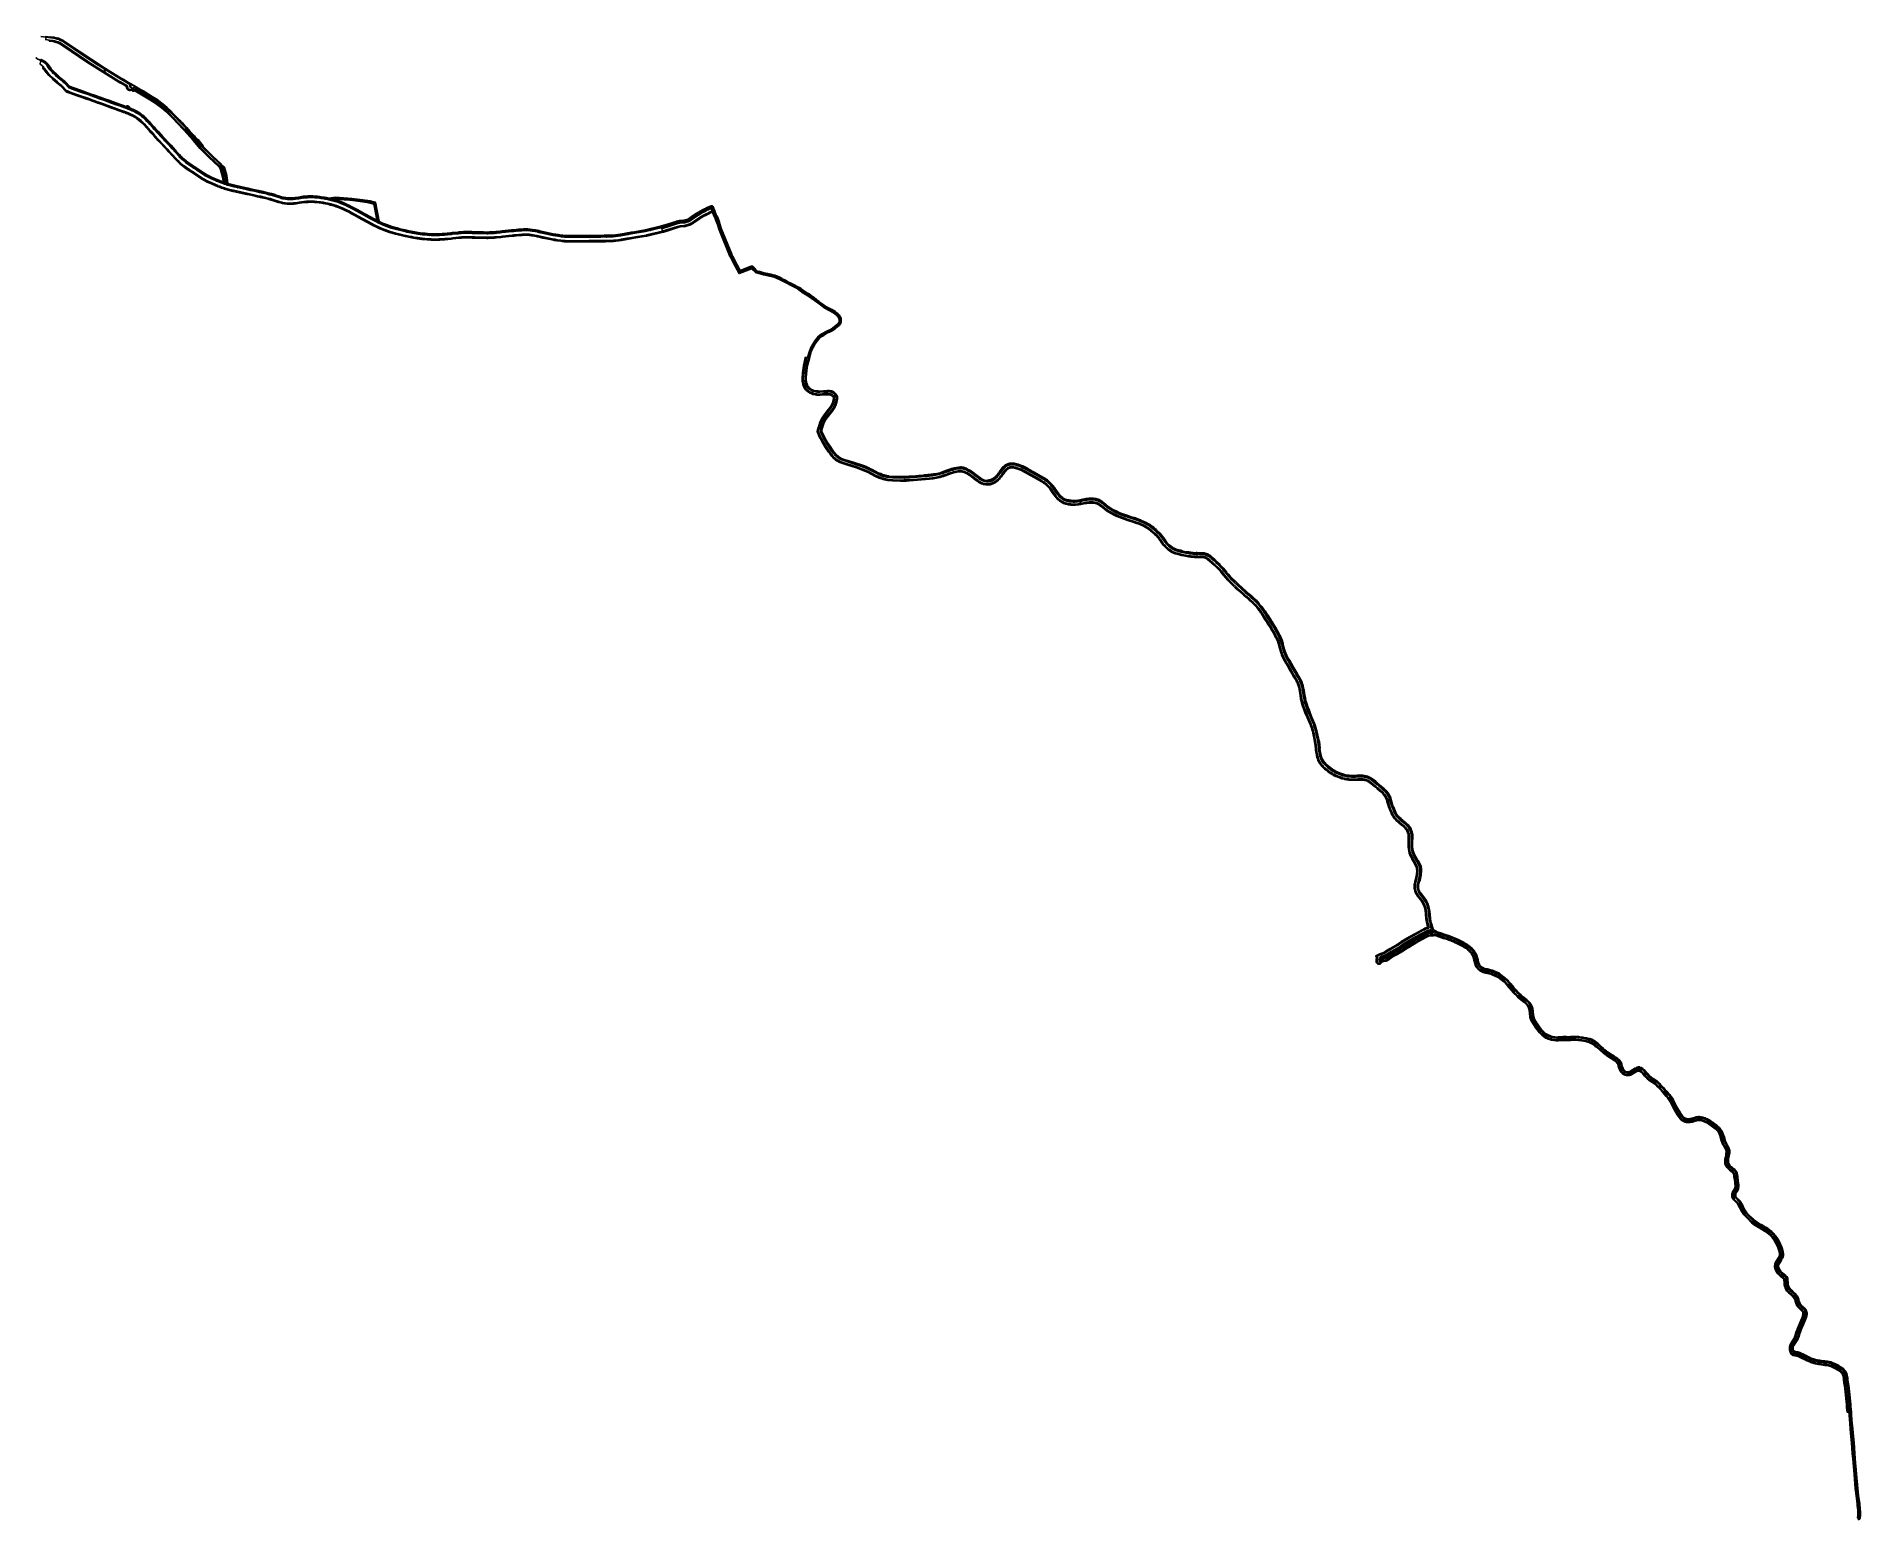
# Model space of a CAD drawing. Header units: inches. Extents: x 87989 to 118156, y 435697 to 451526.
# Drawn here: x 109961 to 118156, y 440245 to 446908 of the extents above; entities that cross this region are included whole.
import ezdxf

# ---------------------------------------------------------------- set-up
doc = ezdxf.new("R2010")
doc.units = ezdxf.units.IN
doc.header["$MEASUREMENT"] = 0
for name, color, linetype, true_color in [('As_waterkering_BWK', 7, 'Continuous', 0x7b8981), ('Beschermingszone_BWK', 7, 'Continuous', 0xcf890d), ('Grens_bebouwingsvrije_zone_BWK', 7, 'Continuous', 0x6789ae), ('Kernzone_BWK', 7, 'Continuous', 0xcb89af), ('Kunstwerken_BWK', 7, 'Continuous', 0xc78952), ('Referentiepunten_BWK', 7, 'Continuous', 0x178980)]:
    doc.layers.add(name, color=color, linetype=linetype, true_color=true_color)

msp = doc.modelspace()

# ---------------------------------------------------------------- linework, layer by layer
at = {"layer": 'As_waterkering_BWK'}
for points in [[(109981.3795, 446907.1946), (110038.1082, 446900.2981), (110044.9873, 446898.7106), (110054.5124, 446896.197), (110062.3176, 446893.4189), (110069.7259, 446889.9793), (110078.9864, 446885.3491), (110088.9083, 446878.8668), (110196.9908, 446805.9739), (110219.4804, 446791.1572), (110340.3952, 446715.2216), (110354.2859, 446708.2102), (110381.2734, 446692.0706), (110381.3837, 446680.7982), (110383.9032, 446680.6725)], [(109961.259, 446810.233), (109964.9909, 446807.3947), (109974.6158, 446802.7098), (109982.4411, 446798.7708), (109988.2948, 446795.2549), (109992.8811, 446792.2113), (109997.2066, 446788.9258), (110002.363, 446784.1479), (110007.0702, 446778.0367), (110010.2986, 446773.0267), (110016.9159, 446764.5324), (110021.8212, 446758.1776), (110032.491, 446745.9012), (110046.9456, 446732.2158), (110066.4564, 446715.3373), (110081.0307, 446702.9405), (110085.1845, 446699.313), (110089.3936, 446695.3288), (110105.626, 446677.8144), (110118.0283, 446673.0925), (110135.1507, 446666.9766), (110151.4261, 446661.0628), (110173.6599, 446653.3171), (110188.3155, 446648.0497), (110209.3547, 446640.6269), (110215.5529, 446638.3238), (110228.6525, 446633.8771), (110243.606, 446628.2787), (110245.0514, 446627.7578), (110263.6951, 446621.1192), (110283.1945, 446614.0171), (110302.9379, 446606.8817), (110319.766, 446600.9071), (110335.7048, 446595.3873), (110353.2803, 446588.9286), (110359.3667, 446586.6321), (110361.5178, 446585.8855), (110367.4802, 446583.5523), (110369.2206, 446588.2401), (110369.2357, 446588.2809), (110371.0137, 446588.048), (110372.4954, 446587.032), (110372.4716, 446586.9678), (110370.7306, 446582.28), (110371.7989, 446581.8617), (110382.511, 446577.6835), (110391.2884, 446573.8325), (110396.4572, 446571.4391), (110405.9538, 446566.6729), (110408.9651, 446565.1365), (110418.7577, 446559.4455), (110424.9534, 446555.3294), (110433.5879, 446548.4438), (110441.465, 446541.8528), (110448.9504, 446535.0008), (110457.7001, 446526.026), (110465.9772, 446517.2482), (110468.5124, 446514.355), (110484.1681, 446496.6255), (110490.6984, 446489.3696), (110503.3519, 446475.2181), (110522.8732, 446453.5097), (110560.2284, 446414.4575), (110571.3516, 446402.1871), (110585.31, 446386.6199), (110598.5634, 446372.1853), (110605.0352, 446365.2833), (110608.7964, 446361.3669), (110615.3932, 446354.9933), (110617.7193, 446352.924), (110630.7468, 446341.7636), (110631.142, 446341.4533), (110636.5762, 446337.3535), (110646.0128, 446330.5921), (110656.9914, 446323.2793), (110665.0494, 446317.9536), (110673.5154, 446312.5133), (110685.7477, 446304.548), (110715.7822, 446284.3341), (110716.5994, 446283.8509), (110723.5915, 446280.0598), (110730.0137, 446276.5802), (110737.9736, 446272.3981), (110744.6365, 446269.0188), (110783.0341, 446252.4641), (110790.1974, 446249.8715), (110799.4722, 446246.6273), (110806.0927, 446244.5226), (110812.8156, 446242.1874)], [(110814.157, 446241.7214), (110811.8334, 446259.7796), (110808.5091, 446280.39), (110796.985, 446320.0597), (110792.7742, 446326.265), (110787.9388, 446331.575), (110744.1502, 446372.7178), (110704.0658, 446412.2731), (110674.1545, 446448.2073), (110631.4739, 446495.4673), (110600.1004, 446527.862), (110583.6135, 446545.4238), (110556.4116, 446573.4048), (110550.1708, 446579.52), (110530.6026, 446595.8559), (110497.0057, 446621.076), (110469.7007, 446638.1417), (110399.2632, 446680.147), (110397.5063, 446674.3745), (110383.9032, 446680.6725)], [(110812.8156, 446242.1874), (110818.2528, 446240.2987), (110832.9665, 446236.2035), (110849.9722, 446232.1019), (110876.3942, 446226.2939), (110902.7577, 446220.4857), (110910.1482, 446218.853), (110921.8595, 446216.2607), (110941.7247, 446212.0784), (110959.0844, 446208.1103), (110971.2386, 446205.3703), (110994.3013, 446200.1196), (111007.0589, 446196.9367), (111015.3535, 446194.5475), (111031.5368, 446189.8421), (111055.4394, 446182.199), (111068.2807, 446178.5893), (111069.9416, 446178.1675), (111079.96, 446176.1845), (111089.1153, 446175.1988), (111099.5912, 446174.8341), (111107.8098, 446174.9846), (111114.4051, 446175.5013), (111124.5299, 446176.7432), (111139.1926, 446179.0105), (111161.0534, 446182.1041), (111172.5285, 446183.0399), (111178.8664, 446183.4439), (111180.5004, 446183.5481), (111187.2772, 446183.7505), (111194.0897, 446183.6802), (111202.7648, 446183.5738), (111211.0934, 446183.2506), (111222.4525, 446182.2453), (111233.067, 446181.2695), (111239.2194, 446180.511), (111252.4521, 446178.5352), (111262.6322, 446176.6715), (111274.8463, 446174.0717), (111275.3545, 446173.9427)], [(111275.3545, 446173.9427), (111287.4145, 446170.8817), (111303.3888, 446166.4354), (111314.5665, 446162.7844), (111325.5744, 446158.7976), (111336.5168, 446154.4484), (111348.1315, 446149.3226), (111350.5899, 446148.093), (111360.332, 446143.6345), (111374.2801, 446136.3906), (111383.5093, 446131.5175), (111397.748, 446123.913), (111433.1219, 446104.5446), (111458.7918, 446090.1806), (111485.8319, 446075.8598), (111513.0596, 446062.8536), (111530.7341, 446055.5344), (111554.7468, 446047.1897), (111579.3236, 446040.0842), (111592.4366, 446036.8082), (111616.1724, 446031.2285), (111622.1466, 446029.8732), (111624.9858, 446029.1547), (111643.7012, 446025.3004), (111649.311, 446024.3974), (111659.2511, 446022.3218), (111674.5157, 446019.7687), (111695.1657, 446017.1723), (111707.1735, 446015.849), (111718.0489, 446015.0234), (111734.6811, 446014.1013), (111750.1105, 446013.8408), (111758.534, 446013.7841), (111768.9078, 446013.9058), (111772.192, 446014.0505), (111784.191, 446014.5727), (111793.7729, 446015.3398), (111807.0803, 446016.6582), (111822.3533, 446018.1953), (111829.8908, 446019.108), (111856.1524, 446021.7943), (111860.5929, 446022.2078), (111869.3154, 446022.945), (111879.9361, 446023.4347), (111889.7907, 446023.5879), (111898.7578, 446023.6291), (111909.214, 446023.4425), (111918.7288, 446023.2952), (111930.3198, 446022.9798), (111944.3095, 446022.6392), (111947.4826, 446022.5619), (111950.4895, 446022.4887), (111968.8322, 446021.9312), (111984.9847, 446021.7023), (111990.4448, 446021.7655)], [(111275.8591, 446173.8146), (111317.2869, 446179.5917), (111368.8807, 446175.7552), (111395.3391, 446173.1093), (111448.1236, 446166.2302), (111480.977, 446158.1445), (111491.3775, 446100.9989), (111496.6633, 446070.6858)], [(111990.4448, 446021.7655), (111997.3463, 446021.8454), (112006.6401, 446022.1343), (112017.239, 446022.8358), (112025.541, 446023.549), (112044.8078, 446025.5606), (112053.5319, 446026.6113), (112096.5436, 446030.9538), (112100.9091, 446031.4927), (112105.3652, 446031.9925), (112127.489, 446034.1704), (112141.7496, 446035.2722), (112150.1722, 446035.8053), (112160.3581, 446035.7768), (112167.7214, 446035.5393), (112177.5403, 446034.92), (112187.8413, 446033.5485), (112194.8948, 446032.3662), (112202.251, 446031.0494), (112210.05, 446029.4678), (112211.9719, 446029.0479), (112216.6001, 446028.0366), (112219.7219, 446027.3545), (112240.8529, 446022.7074), (112267.1706, 446017.0186), (112281.4693, 446014.1564), (112292.388, 446012.2416), (112303.7622, 446010.1395), (112304.4136, 446010.0586), (112318.9704, 446008.2511), (112325.1087, 446007.4889), (112333.3518, 446006.7958), (112337.4887, 446006.5509), (112351.903, 446006.0705), (112389.1737, 446006.137), (112410.7552, 446006.3119), (112443.6879, 446006.5399), (112466.3694, 446006.646), (112484.2868, 446006.699), (112496.3665, 446006.7821), (112511.3152, 446006.871), (112517.9296, 446006.8674), (112546.4916, 446007.4505), (112551.6457, 446007.7935), (112573.8657, 446010.4319), (112585.7059, 446012.4773), (112610.326, 446016.6886), (112633.5032, 446020.6624), (112649.3927, 446023.3377), (112697.6359, 446031.5494), (112771.4111, 446049.2075), (112787.1151, 446053.8445), (112836.7057, 446069.9482), (112850.1964, 446073.0317), (112868.0626, 446074.5211), (112873.2598, 446075.0934), (112890.971, 446080.6532), (112900.9518, 446087.019), (112906.6733, 446090.9945), (112926.286, 446104.2199), (112935.9346, 446110.4775), (112949.242, 446118.172), (112953.2019, 446120.5061), (112963.3461, 446125.3886), (112972.6176, 446130.4367), (112976.852, 446132.3682), (112994.369, 446139.5085)], [(112994.369, 446139.5085), (113000.9838, 446122.1488), (113007.7573, 446103.7699), (113009.6795, 446098.6669), (113012.1836, 446097.5404), (113014.4563, 446091.3389), (113021.941, 446070.8685), (113024.2127, 446064.2534), (113030.0103, 446044.8406), (113031.5992, 446039.7411), (113077.7968, 445925.8746), (113078.3592, 445924.8828), (113083.406, 445916.0147), (113098.1179, 445887.775), (113103.0886, 445878.3518), (113119.7062, 445847.335), (113175.1365, 445869.0309), (113175.7616, 445868.3921)], [(113175.7616, 445868.3921), (113193.1282, 445850.6423), (113228.9793, 445841.2496), (113276.3398, 445829.4756), (113286.5263, 445825.7715), (113307.0315, 445816.2464), (113380.5858, 445778.2787), (113395.0057, 445768.7536), (113408.3672, 445758.5672), (113429.2693, 445746.5286), (113473.1902, 445713.7202), (113505.0726, 445690.7014), (113544.3633, 445669.7993), (113557.857, 445659.0836), (113565.53, 445649.294), (113569.631, 445641.7534), (113571.88, 445633.8159), (113572.0123, 445628.6565), (113569.631, 445620.9836), (113565.2654, 445615.0304), (113555.2112, 445606.1669), (113534.0445, 445589.2335), (113519.0955, 445582.6189), (113488.8006, 445566.4793), (113476.7621, 445558.2772), (113460.8871, 445537.5073), (113443.4245, 445508.9323), (113434.6932, 445484.326), (113428.8377, 445462.8253)], [(113428.8377, 445462.8253), (113426.2266, 445453.2374), (113419.612, 445425.9852), (113415.9078, 445395.2935), (113414.188, 445372.2747), (113414.7172, 445356.6643), (113416.7015, 445349.5205), (113422.787, 445333.9101), (113426.888, 445328.0892), (113433.7672, 445322.7975), (113443.2922, 445316.7121), (113454.4047, 445312.0819), (113467.5016, 445309.5683), (113480.0694, 445309.3038), (113501.633, 445311.1559), (113517.1111, 445311.1559), (113527.6945, 445310.8913), (113534.9705, 445308.7746), (113541.4528, 445305.0704), (113547.6706, 445299.3819), (113552.5654, 445292.5027), (113554.8143, 445284.962), (113553.8883, 445275.9662), (113548.8612, 445257.0485), (113541.5851, 445241.1734), (113537.0872, 445234.4265), (113524.3872, 445217.6255), (113507.8507, 445195.665), (113498.5903, 445182.1712), (113491.1819, 445164.841), (113483.7735, 445137.2584)], [(113483.7735, 445137.2584), (113482.7659, 445133.5068), (113483.9975, 445130.2191), (113488.9248, 445118.8282), (113495.2428, 445106.5267), (113503.0164, 445092.0248), (113518.1337, 445067.7328), (113531.5071, 445048.3079), (113534.7876, 445043.5888), (113541.4237, 445034.7862), (113545.835, 445029.1343), (113549.2996, 445025.2659), (113553.8188, 445020.7843), (113554.1945, 445020.4235), (113557.5305, 445017.22), (113562.8767, 445013.3942), (113574.4461, 445007.3773), (113596.8821, 444999.0763), (113605.4155, 444996.135), (113649.0441, 444982.5541), (113672.7104, 444974.2571), (113700.0728, 444962.5704), (113736.0947, 444943.8326), (113744.7034, 444939.8974), (113757.3889, 444934.5827), (113766.0286, 444931.5995), (113786.9634, 444927.0754), (113808.1228, 444924.7129), (113843.1208, 444923.9625), (113857.5379, 444924.2576), (113862.5275, 444924.3711), (113869.917, 444924.5659), (113882.9519, 444925.1642), (113900.1632, 444926.4707), (113918.2799, 444928.0058), (113953.4067, 444931.0496), (113971.1935, 444932.7036), (113985.3872, 444934.195), (113987.1111, 444934.4015), (114001.2044, 444936.6903), (114008.4263, 444938.2183), (114016.3109, 444939.8973), (114024.4368, 444942.2014), (114033.4098, 444944.9658), (114043.0705, 444948.6598), (114057.9294, 444954.0444), (114068.0484, 444957.347), (114077.7093, 444960.0907), (114086.2919, 444962.6544), (114093.0024, 444964.1783), (114100.3168, 444965.4965), (114104.2752, 444966.1571), (114110.3307, 444966.3726), (114116.1206, 444966.3197), (114122.0791, 444965.3879), (114127.0859, 444964.183), (114133.1716, 444962.243), (114140.5981, 444959.1193), (114145.8821, 444956.602), (114151.772, 444953.1578), (114158.5047, 444948.9225), (114168.6061, 444941.6963), (114178.8056, 444933.6379), (114187.0056, 444927.4569), (114193.5041, 444922.4535), (114200.0833, 444917.6389), (114205.9564, 444914.008), (114212.3729, 444910.8346), (114219.699, 444908.3747), (114227.6684, 444907.1812), (114231.8129, 444906.8502), (114236.6552, 444907.091), (114242.0275, 444907.9058), (114247.783, 444909.1327), (114254.1676, 444911.662), (114260.9531, 444914.9803), (114267.0096, 444919.3913), (114273.5724, 444924.9105), (114280.261, 444931.8587), (114285.4872, 444938.4995), (114287.391, 444941.009), (114291.6084, 444946.6004), (114296.6791, 444953.5604), (114300.4579, 444958.9739), (114305.0832, 444964.5661), (114310.1746, 444970.2644), (114314.6404, 444974.1936), (114319.1424, 444977.3824), (114323.1687, 444979.6475), (114331.1018, 444982.5283), (114335.5393, 444983.3727), (114341.3197, 444983.906), (114345.9249, 444983.9878), (114352.3828, 444983.306), (114362.6905, 444981.154), (114369.4359, 444979.0905), (114379.7524, 444975.3952), (114388.4877, 444971.8296), (114406.7164, 444962.7614), (114420.6311, 444954.9669), (114450.5804, 444938.0041), (114481.3835, 444920.2526), (114487.4743, 444916.8498), (114491.632, 444914.2087), (114495.6531, 444911.6757), (114499.9397, 444908.5708), (114504.0423, 444905.1841), (114507.974, 444901.4222), (114511.2629, 444898.1963), (114514.179, 444895.0225), (114518.6616, 444890.0622), (114524.1559, 444883.5935), (114529.3467, 444876.4687), (114535.9842, 444866.3876), (114542.769, 444856.9996), (114549.3456, 444848.6033), (114551.9992, 444845.3082), (114555.7363, 444840.9916), (114556.5061, 444840.2218), (114559.9222, 444837.223), (114564.5294, 444833.11), (114570.2273, 444829.1861), (114575.0009, 444826.0845), (114581.6879, 444822.9468), (114590.4512, 444819.9649), (114600.9306, 444817.684), (114609.1781, 444816.4199), (114619.2141, 444815.5996), (114627.8245, 444816.074), (114641.2632, 444817.7008), (114650.0309, 444819.2877), (114656.7676, 444820.5508), (114663.4244, 444821.7891), (114670.5465, 444823.067), (114676.0785, 444823.8802), (114681.7246, 444824.5673), (114688.9849, 444825.387), (114695.0698, 444825.7023), (114702.7004, 444825.6175), (114709.6609, 444825.3609), (114718.1925, 444824.2248), (114723.3171, 444822.8076), (114728.4707, 444821.2994), (114732.7821, 444819.7722), (114735.8468, 444818.2296), (114749.5661, 444809.5346), (114749.7384, 444809.3873), (114756.8991, 444803.4922), (114766.2775, 444796.1136), (114776.4066, 444788.645), (114784.0462, 444783.3571), (114789.9882, 444779.7094), (114798.5726, 444775.0644), (114803.062, 444772.823)], [(114803.062, 444772.823), (114820.8745, 444763.93), (114836.6543, 444757.6324), (114851.8107, 444751.8796), (114864.4618, 444747.566), (114877.2682, 444743.2157), (114882.4364, 444741.5615), (114891.5558, 444738.8267), (114900.2894, 444735.8574), (114908.7623, 444733.0098), (114919.4762, 444729.2288), (114926.605, 444726.3672), (114934.3116, 444722.8976), (114943.1215, 444718.5363), (114951.0122, 444714.3077), (114955.6959, 444711.5461), (114957.9316, 444710.0618), (114971.0914, 444700.374), (114975.4504, 444696.9383), (114985.6246, 444688.1479), (114993.393, 444681.4461), (114999.9361, 444675.3037), (115002.3829, 444672.9114), (115005.8636, 444669.1511), (115009.6641, 444665.1386), (115013.9047, 444660.1007), (115017.5322, 444655.33), (115019.9269, 444651.8881), (115022.7614, 444647.4539), (115027.0156, 444641.1734), (115030.8122, 444635.5393), (115034.0761, 444630.9683), (115037.7546, 444626.6677), (115041.7004, 444622.5064), (115046.0463, 444618.2106), (115052.638, 444612.7601), (115059.0057, 444608.7798), (115065.656, 444604.1966), (115075.2599, 444599.5874), (115081.9439, 444597.0166), (115088.8178, 444595.1525), (115093.7687, 444593.988), (115095.3001, 444593.4452), (115103.8973, 444591.1516), (115110.0435, 444589.544), (115125.6691, 444586.4521), (115139.2282, 444584.1361), (115148.6605, 444582.8823), (115156.0236, 444582.0706), (115164.4782, 444581.5511), (115171.8022, 444581.3311), (115178.7709, 444581.3061), (115185.4473, 444581.1873), (115195.4847, 444580.9701), (115200.2696, 444580.7658), (115205.604, 444580.1156), (115209.754, 444579.3253), (115213.9905, 444578.1669), (115218.2365, 444576.5911), (115222.2646, 444574.7397), (115227.3902, 444571.6123), (115232.1418, 444568.2603), (115238.489, 444562.9086), (115251.2462, 444551.3881), (115262.2391, 444541.2477), (115272.4211, 444531.6172), (115281.7786, 444522.1249), (115290.2956, 444512.8949), (115298.554, 444503.1073), (115300.6501, 444500.5859), (115303.8115, 444496.7828), (115308.3463, 444491.3276), (115312.7049, 444485.9727), (115316.5031, 444481.4766), (115320.9258, 444476.4401), (115330.348, 444466.6652), (115342.0461, 444454.8937), (115356.3909, 444441.4471), (115371.9974, 444427.0185), (115392.724, 444408.7599), (115405.6481, 444397.2735), (115418.4753, 444386.3758), (115426.3374, 444379.1081), (115433.0191, 444372.7445), (115439.6687, 444366.283), (115445.3255, 444360.4737), (115453.896, 444350.9109), (115458.8543, 444345.0972), (115465.4902, 444336.2996), (115468.2261, 444332.3852), (115472.1766, 444326.7568), (115475.7, 444321.4678), (115481.1894, 444313.3556), (115488.9126, 444300.6749), (115501.8607, 444280.6884), (115504.057, 444277.0692), (115509.2252, 444269.0403), (115515.3663, 444259.6065), (115523.814, 444245.4447), (115530.0155, 444234.2381), (115533.349, 444228.5918), (115537.5757, 444220.003), (115540.4832, 444214.6613), (115542.7308, 444210.5026), (115546.1325, 444203.0933), (115548.8889, 444197.3277), (115555.8112, 444175.4181), (115556.3005, 444173.2591), (115556.999, 444170.6602)], [(115556.999, 444170.6602), (115559.0462, 444163.0433), (115562.7377, 444149.1419), (115562.9234, 444148.5389), (115565.5867, 444140.3859), (115567.8977, 444133.968), (115570.7406, 444126.6566), (115573.8591, 444120.2156), (115579.8933, 444108.9634), (115585.3464, 444099.7808), (115592.9602, 444086.9092), (115602.4412, 444070.0685), (115615.2757, 444048.4592), (115616.5492, 444046.3341), (115621.8414, 444036.7362), (115628.6471, 444025.9809), (115632.0178, 444019.8108), (115634.9362, 444014.5011), (115635.7582, 444012.7541), (115638.5665, 444006.45), (115639.6017, 444003.7332), (115642.4086, 443995.8833), (115643.5642, 443992.3128), (115645.2341, 443986.9372), (115647.4449, 443977.0338), (115649.0019, 443968.9575), (115650.6717, 443958.1881), (115651.9623, 443949.2374), (115654.2719, 443934.6591), (115655.952, 443925.7628), (115658.202, 443917.5611), (115662.3622, 443903.8276), (115666.0575, 443893.6431), (115672.9056, 443876.6694), (115682.8189, 443852.939), (115695.9974, 443821.3681), (115698.3077, 443815.2235), (115701.6768, 443805.9909), (115704.3437, 443798.2529), (115706.6701, 443790.4131), (115708.9732, 443780.971), (115710.9399, 443772.3728), (115713.6748, 443758.8379), (115716.9517, 443740.4352), (115719.3123, 443722.1632), (115720.5351, 443709.7875), (115721.3915, 443703.0917), (115722.3405, 443696.6516), (115723.6172, 443688.7402), (115724.7699, 443682.6237), (115725.9458, 443677.1036), (115727.2838, 443672.4812), (115728.9149, 443666.9866), (115730.7117, 443661.7247), (115732.2704, 443658.2926), (115734.1348, 443654.8505), (115737.0127, 443650.1885), (115740.5744, 443644.8738), (115744.555, 443639.5632), (115750.2667, 443633.4532), (115756.1777, 443627.586), (115763.0554, 443621.9053), (115772.8415, 443614.6172), (115780.5152, 443609.1371), (115786.7046, 443605.5357), (115787.2707, 443605.225), (115789.7716, 443603.6821), (115794.7153, 443600.9698), (115804.8276, 443596.1664), (115816.9255, 443591.4379), (115830.6072, 443586.6041), (115839.8065, 443584.0662), (115849.6678, 443582.0371), (115858.2177, 443581.0522), (115868.3623, 443580.5611), (115877.8353, 443580.542), (115887.4957, 443580.6927), (115896.408, 443581.043), (115903.5088, 443581.3638), (115912.2191, 443581.3251), (115919.675, 443581.1136), (115925.3105, 443580.651), (115931.7342, 443579.5272), (115937.4271, 443578.085), (115940.0326, 443577.0598), (115945.6238, 443574.7249), (115947.6906, 443573.8095), (115952.4084, 443571.1256), (115956.6178, 443568.4913), (115963.0048, 443563.9261), (115975.5969, 443553.3653), (115985.0642, 443545.3758), (115991.7013, 443539.7696), (116003.4527, 443530.1043), (116010.1072, 443524.0254), (116015.3563, 443519.2734), (116019.8848, 443514.588), (116025.0604, 443508.6941), (116025.6071, 443507.9678), (116031.7483, 443498.8599), (116034.3145, 443494.4939), (116036.4036, 443490.2574), (116038.6423, 443483.946), (116041.6229, 443474.5044), (116045.8152, 443461.0183), (116050.3604, 443446.6686), (116052.8677, 443440.4144), (116055.4548, 443434.3079), (116060.6048, 443422.6396)], [(116060.6048, 443422.6396), (116062.6998, 443417.893), (116065.7998, 443412.5256), (116069.6446, 443406.5541), (116073.2023, 443402.1034), (116078.1138, 443396.302), (116081.5967, 443393.084), (116086.6466, 443388.5051), (116091.4979, 443384.1712), (116101.2989, 443376.7101), (116107.1657, 443371.7568), (116112.9681, 443366.491), (116117.3499, 443362.3404), (116121.1763, 443358.0078), (116124.6693, 443353.5327), (116127.3569, 443349.7752), (116129.7691, 443345.75), (116132.3427, 443340.5632), (116134.0446, 443336.1118), (116136.0431, 443329.6773), (116137.2898, 443322.0964), (116137.8293, 443314.9352), (116138.0204, 443302.457), (116137.5526, 443288.698), (116137.4163, 443280.534), (116137.3271, 443274.7053), (116137.3106, 443270.1135), (116137.6733, 443266.4629), (116138.4472, 443258.8556), (116139.8082, 443251.2468), (116141.7418, 443243.7627), (116144.2359, 443236.4462), (116145.9153, 443232.5222), (116152.4987, 443219.4772), (116162.7706, 443201.6585), (116171.0865, 443185.262), (116172.8734, 443181.0229), (116174.1905, 443176.6581), (116174.3234, 443175.9564), (116175.3763, 443168.9299), (116176.2691, 443160.3769), (116174.9101, 443141.32), (116168.3974, 443112.3676), (116166.8068, 443107.5595), (116166.3498, 443105.6323), (116165.0238, 443099.5913), (116164.3914, 443096.1136), (116163.9724, 443090.3635), (116164.0344, 443088.556), (116164.17, 443084.6026), (116164.984, 443078.895), (116166.4021, 443073.308), (116168.4107, 443067.9038), (116169.3767, 443065.9683), (116171.0027, 443062.7212), (116173.8602, 443057.8363), (116177.0691, 443053.0885), (116180.5482, 443048.6032), (116190.7422, 443035.8033), (116195.5924, 443029.2147), (116199.9505, 443022.3302), (116201.0196, 443020.3462), (116205.2607, 443011.714), (116207.0764, 443007.6922), (116208.7796, 443003.0811), (116211.617, 442993.5022), (116212.1026, 442991.844), (116213.1611, 442987.0009), (116214.2039, 442980.937), (116214.9796, 442974.4773), (116215.5381, 442966.6847), (116215.901, 442959.6429), (116216.3705, 442952.8191), (116217.1321, 442946.6371), (116221.5543, 442923.8774), (116222.7816, 442918.5026), (116224.4301, 442911.7671), (116225.8819, 442906.486), (116227.1417, 442902.4622), (116228.6782, 442897.8511)], [(116228.6782, 442897.8511), (116219.5582, 442893.5463), (116215.401, 442892.5758), (116214.9165, 442892.4601), (116214.3147, 442892.3092), (116213.7155, 442892.1508), (116213.1183, 442891.9848), (116212.5233, 442891.8113), (116211.9305, 442891.6303), (116211.3401, 442891.4418), (116210.7521, 442891.2458), (116210.1666, 442891.0424), (116209.5838, 442890.8316), (116209.0036, 442890.6135), (116208.4263, 442890.3881), (116207.8518, 442890.1553), (116207.2803, 442889.9153), (116206.712, 442889.6682), (116206.1468, 442889.4138), (116205.5848, 442889.1523), (116205.0234, 442888.8824), (116200.4239, 442886.635), (116195.6738, 442884.189), (116140.4837, 442854.0119), (116135.7385, 442851.2529), (116099.318, 442829.3013), (116083.8512, 442818.5224), (116076.3459, 442813.9988), (116033.5188, 442789.7136), (116020.6989, 442780.5481), (116008.9669, 442776.8536), (116001.8482, 442774.2264), (115995.4074, 442771.1755), (115997.8651, 442765.1585), (115995.0327, 442761.1174), (115993.3744, 442756.5405), (115993.109, 442753.4229), (115993.6941, 442753.3644)], [(115993.6941, 442753.3644), (115994.4357, 442753.2902), (115994.701, 442756.0761), (115998.1052, 442759.6633), (116000.0685, 442759.4804), (116002.5453, 442759.7762), (116002.677, 442759.804), (116010.56, 442763.031), (116014.6568, 442764.2547), (116020.9021, 442765.0973), (116023.9533, 442766.1586), (116025.9991, 442767.6351), (116050.4835, 442785.2154), (116066.0577, 442792.8443), (116071.1674, 442795.1425), (116081.0081, 442800.7497), (116091.0552, 442807.688), (116099.855, 442813.4108), (116110.8728, 442820.3415), (116123.4856, 442827.5226), (116136.8582, 442835.6632), (116152.3012, 442845.4269), (116161.4154, 442850.3404), (116183.1858, 442862.7967), (116197.441, 442870.454), (116209.9681, 442876.8246), (116213.0609, 442877.8194), (116221.399, 442879.1339), (116234.1303, 442878.9514), (116240.4505, 442885.3564), (116240.5181, 442885.3098)], [(116240.5181, 442885.3098), (116242.5217, 442883.93), (116243.1347, 442883.525), (116246.5195, 442881.6701), (116249.4301, 442880.311), (116253.1748, 442878.6106), (116257.4655, 442876.9086), (116261.5641, 442875.4151), (116269.9951, 442872.2435), (116272.3721, 442871.4226), (116278.5571, 442869.4414), (116284.3892, 442867.6252), (116291.9302, 442865.5822), (116297.7684, 442863.8248), (116303.5426, 442862.0328), (116307.0264, 442860.8979), (116310.7905, 442859.5606), (116314.2193, 442858.3219), (116317.4847, 442857.0591), (116322.5842, 442854.9834), (116326.7162, 442853.3406), (116331.7162, 442851.2104), (116336.3124, 442849.0364), (116340.2761, 442847.2001), (116343.9304, 442845.5273), (116346.5453, 442844.2697), (116350.0784, 442842.6321), (116353.0678, 442841.1027), (116356.562, 442839.4006), (116359.4848, 442837.9196), (116362.1959, 442836.4146), (116365.9505, 442834.4722), (116368.8566, 442832.8753), (116372.2692, 442831.0103), (116375.2314, 442829.2807), (116378.8799, 442827.2045), (116381.5485, 442825.7426), (116383.7742, 442824.328), (116386.283, 442822.8746), (116388.5082, 442821.4263), (116390.5457, 442819.9737), (116393.0258, 442818.1629), (116395.9165, 442815.9167), (116398.2177, 442813.9635), (116400.1981, 442812.131), (116402.8984, 442809.6779), (116405.65, 442806.9557), (116408.4624, 442804.0253), (116410.5222, 442801.7399), (116412.4459, 442799.5232), (116413.3875, 442798.3462), (116414.5486, 442796.8618), (116415.6699, 442795.3668), (116417.1925, 442793.2138), (116418.7878, 442790.7528), (116420.2355, 442788.3758), (116421.3754, 442786.4007), (116422.2912, 442784.7767), (116423.312, 442782.5601), (116424.4861, 442780.1627), (116425.3146, 442778.2105), (116426.1822, 442775.9527), (116426.9407, 442774.0122), (116427.5327, 442772.3411), (116428.3178, 442769.8287), (116428.8583, 442768.0744), (116429.1283, 442766.8643), (116429.8819, 442763.5282), (116430.7868, 442759.7198), (116431.5457, 442756.0453), (116432.4883, 442751.9938), (116432.9819, 442749.7175), (116433.4663, 442747.7593), (116433.9147, 442746.0966), (116434.5703, 442744.3838), (116435.1385, 442742.8087), (116436.0211, 442740.4724), (116437.2126, 442737.8259), (116438.293, 442735.7803), (116439.5268, 442733.5904), (116440.5466, 442731.9017), (116441.7391, 442730.3579), (116442.5429, 442729.2827), (116443.8991, 442727.6877), (116446.1651, 442725.3904), (116448.2765, 442723.4149), (116450.3453, 442721.7143), (116452.7496, 442720.1359), (116454.6545, 442718.8763), (116457.39, 442717.3601), (116459.748, 442716.2612), (116462.1674, 442715.3226), (116464.4501, 442714.4963), (116466.6244, 442713.8102), (116469.5364, 442713.0746), (116471.8102, 442712.4881), (116475.1025, 442711.8462), (116478.5652, 442711.2979), (116480.5282, 442711.0049), (116482.9005, 442710.5323), (116485.5002, 442709.9437), (116488.0287, 442709.3261), (116491.072, 442708.3807), (116498.9381, 442705.9448), (116508.1766, 442702.3709), (116512.8221, 442700.3829), (116514.8209, 442699.3602), (116526.0947, 442694.4816)], [(116526.0947, 442694.4816), (116531.516, 442692.1357), (116546.9942, 442681.5523), (116561.6786, 442669.646), (116577.1567, 442652.7127), (116596.7359, 442629.0324), (116605.2026, 442618.8459), (116620.9454, 442603.2355), (116645.2871, 442583.524), (116656.0027, 442574.5281), (116668.5705, 442560.7698), (116675.9788, 442547.9375), (116678.7569, 442537.0895), (116680.2122, 442519.3624), (116682.0642, 442505.604), (116686.2976, 442491.5811), (116694.1028, 442479.5425), (116707.0674, 442459.5665), (116722.8102, 442438.7966), (116731.6737, 442430.1976), (116743.9769, 442420.8049), (116757.3384, 442414.7195), (116770.303, 442410.6184), (116780.754, 442408.6341), (116789.3602, 442407.7671), (116797.141, 442408.009), (116834.6638, 442409.1756), (116853.3106, 442409.7554), (116867.6727, 442410.2019), (116876.7411, 442410.3131), (116889.2413, 442409.3062), (116904.5805, 442407.5089), (116922.9595, 442404.0537), (116928.2254, 442402.7693), (116933.9959, 442401.401), (116937.123, 442400.5021), (116943.6867, 442398.0932), (116946.8409, 442396.6785), (116951.4664, 442394.2733), (116954.7123, 442392.3548), (116958.0285, 442390.1998), (116962.7562, 442387.0676), (116967.3037, 442383.6423), (116971.6977, 442380.2478), (116974.2452, 442378.1366), (116977.2133, 442375.9999), (117007.3758, 442349.4092), (117027.3519, 442335.1217), (117051.0258, 442320.4243), (117059.8474, 442314.2084), (117064.2425, 442310.9121), (117069.8619, 442305.1671), (117073.5036, 442299.579), (117075.6697, 442295.184), (117078.3382, 442287.7123), (117081.8542, 442276.6304), (117085.747, 442267.4635), (117088.9806, 442262.0638), (117091.9943, 442258.7675), (117097.551, 442254.4666), (117100.5961, 442252.9597), (117106.5923, 442251.2017), (117113.5303, 442251.4214), (117117.894, 442252.4574), (117121.724, 442253.9643), (117136.6987, 442263.6335), (117149.57, 442270.4773), (117151.2025, 442270.8226), (117159.5531, 442271.89), (117164.5447, 442271.4819), (117168.0294, 442270.2889), (117170.5095, 442268.7506), (117174.2139, 442266.3961), (117179.3938, 442262.158), (117186.0178, 442255.3142), (117195.2475, 442243.7928), (117204.3203, 442234.5317), (117212.3884, 442228.1588), (117225.0714, 442219.7454), (117236.53, 442212.7446), (117243.9702, 442206.4973), (117253.7964, 442196.3572), (117262.461, 442186.5311), (117274.5161, 442172.8121), (117291.0919, 442153.7563), (117294.3034, 442150.1893)], [(117294.3034, 442150.1893), (117299.0344, 442144.9347), (117304.8736, 442136.9293), (117310.4303, 442128.2647), (117314.9195, 442119.192), (117323.333, 442102.8046), (117330.4907, 442089.5566), (117342.7656, 442069.0252), (117354.4126, 442053.1087), (117359.1216, 442048.2113), (117365.2119, 442044.3185), (117369.7012, 442042.4663), (117374.3788, 442041.2106), (117380.7203, 442040.3944), (117386.6223, 442040.6769), (117392.0534, 442041.5245), (117397.1705, 442042.4349), (117404.1085, 442044.5069), (117415.2218, 442048.1485), (117419.9936, 442049.2787), (117425.8642, 442050.0008), (117432.8021, 442050.0949), (117440.5877, 442048.9648), (117445.6254, 442047.722), (117462.6887, 442041.8385), (117466.4559, 442039.8293), (117473.802, 442035.9365), (117480.6144, 442031.6042), (117498.2458, 442018.7274), (117510.5324, 442009.095), (117518.3749, 442001.7466), (117525.3664, 441993.7069), (117529.7119, 441986.5246), (117531.2521, 441983.5892), (117535.0484, 441974.9469), (117541.5548, 441952.2638), (117545.6616, 441940.1627), (117548.3411, 441933.737), (117549.863, 441930.9962), (117559.6057, 441913.9193), (117562.5277, 441907.3451), (117563.916, 441901.1434), (117564.1364, 441897.2794), (117564.0776, 441893.6995), (117563.1106, 441887.1217), (117561.6952, 441879.0115), (117558.6633, 441866.1042), (117558.1955, 441862.0112), (117557.5648, 441852.3801), (117557.8328, 441847.2162), (117559.9923, 441841.2546), (117563.4502, 441835.2052), (117569.796, 441828.0052), (117573.3932, 441824.9866), (117581.8326, 441818.7545), (117587.5679, 441814.0687), (117590.4042, 441810.9171), (117593.474, 441807.1093), (117595.4832, 441803.499), (117596.5192, 441800.3911), (117597.9003, 441791.4015), (117598.8059, 441786.2138), (117600.954, 441773.4099), (117602.3125, 441762.1748), (117603.3288, 441752.2413), (117603.7075, 441746.0157), (117603.7651, 441739.9582), (117603.4787, 441736.6353), (117602.825, 441733.0759), (117602.0435, 441730.2824), (117600.0045, 441726.0917), (117596.3936, 441720.4632), (117593.9763, 441716.696), (117591.3707, 441711.6417), (117589.5812, 441706.5873), (117588.765, 441701.0307), (117589.0475, 441698.2053), (117590.4916, 441694.6892), (117593.4112, 441689.729), (117602.3352, 441680.8637), (117607.0183, 441676.0637), (117612.2483, 441670.2436), (117616.4992, 441663.6869), (117622.9383, 441652.1606), (117632.5628, 441633.7741), (117641.8561, 441620.7406), (117657.4208, 441604.0125), (117673.4556, 441587.7482), (117687.0804, 441577.4825), (117693.2649, 441573.5583), (117705.9479, 441565.8042), (117718.594, 441558.9027), (117731.3812, 441551.3691), (117741.9562, 441544.0799), (117753.7073, 441534.1158), (117762.2051, 441525.6536), (117768.1794, 441519.1598), (117771.6345, 441514.219), (117775.7378, 441508.0566), (117781.7753, 441498.6487), (117788.3557, 441486.0456), (117794.5311, 441471.9985), (117800.1115, 441457.6425), (117802.9862, 441446.0828), (117804.2881, 441436.5282), (117803.7655, 441431.1038), (117802.4775, 441426.4532), (117797.2445, 441416.9532), (117787.1413, 441400.0201), (117783.1082, 441392.2873), (117781.7769, 441385.9259), (117781.4268, 441381.4911), (117781.7731, 441377.768), (117783.8511, 441371.2741), (117786.6218, 441365.9925), (117791.2281, 441359.3458), (117796.4924, 441353.1781), (117801.8972, 441347.8682), (117809.6799, 441341.8768), (117817.8478, 441334.4783), (117820.9703, 441329.7859), (117822.4676, 441326.6833), (117823.4419, 441323.2714), (117824.2859, 441316.8127), (117824.4009, 441309.2528), (117824.892, 441302.2666), (117826.5323, 441294.244), (117828.2688, 441289.1924), (117830.8253, 441283.6854), (117835.0223, 441277.1572), (117838.9702, 441272.9783), (117855.0443, 441259.9589), (117862.3586, 441251.9259), (117868.3278, 441243.742), (117871.0693, 441238.4177), (117875.7467, 441221.5124), (117879.074, 441214.0176), (117882.2901, 441208.1103), (117885.4286, 441204.5994), (117893.5037, 441196.3778), (117901.7673, 441187.9464), (117905.5884, 441183.5598), (117908.3591, 441178.5379), (117909.0822, 441174.0468), (117908.7995, 441165.5043), (117905.7616, 441153.948), (117902.8523, 441145.8895), (117881.6731, 441095.7105), (117876.5993, 441080.9374), (117873.8599, 441069.3168), (117870.0178, 441058.6466), (117865.7517, 441051.5804), (117854.0725, 441033.1483), (117850.093, 441025.594), (117848.1369, 441018.849), (117847.7997, 441012.9134), (117848.6091, 441006.6406), (117851.7253, 440998.0784)], [(117851.7253, 440998.0784), (117852.4582, 440996.0646), (117855.4538, 440993.9501), (117862.1499, 440993.069), (117871.6654, 440991.3069), (117879.7712, 440988.3113), (117901.9147, 440978.1632), (117902.2029, 440978.0034), (117906.2039, 440975.9625), (117908.4516, 440974.8336), (117912.6583, 440972.7806), (117915.9856, 440971.2178), (117919.8235, 440969.4705), (117924.5714, 440967.4514), (117927.7861, 440965.9801), (117931.8592, 440964.363), (117934.1907, 440963.4101), (117937.1991, 440962.3198), (117940.8182, 440960.9526), (117941.2823, 440960.7939), (117942.9927, 440960.2594), (117949.5731, 440958.1814), (117955.3742, 440956.6228), (117962.0412, 440955.1509), (117968.7082, 440953.8521), (117975.0288, 440952.8131), (117981.7824, 440951.601), (117989.8347, 440950.6485), (117996.8336, 440949.6687), (118000.9464, 440949.2848), (118006.0872, 440948.521), (118013.4721, 440947.1149), (118019.489, 440945.8158), (118026, 440943.6714), (118033.2984, 440940.8348), (118043.0919, 440936.4075), (118049.4914, 440933.0404), (118057.3631, 440928.4757), (118064.1212, 440924.194), (118071.3135, 440919.0356), (118075.092, 440915.8243), (118077.9293, 440912.9106), (118081.85, 440908.2307), (118084.0344, 440904.6834), (118085.3326, 440901.8817), (118087.2703, 440896.7014), (118088.7862, 440891.8233), (118089.9444, 440886.7852), (118090.88, 440879.9205), (118091.718, 440873.586), (118093.2664, 440860.9192), (118095.0248, 440846.2919), (118096.4635, 440833.3043), (118097.9434, 440819.725), (118099.5127, 440805.4712), (118102.7216, 440774.4415), (118103.882, 440762.9278), (118104.6623, 440755.6147), (118105.2322, 440750.1158), (118106.9902, 440728.6902)], [(118106.9902, 440728.6902), (118108.0942, 440714.0791), (118109.6929, 440694.3664), (118111.2425, 440676.3505), (118113.2623, 440653.2534), (118114.9745, 440632.9459), (118117.7322, 440603.8772), (118118.858, 440588.9187), (118120.4183, 440568.424), (118122.5594, 440541.1805), (118124.4923, 440518.6689), (118126.0309, 440499.4927), (118128.8907, 440467.2358), (118130.5528, 440448.0148), (118135.8028, 440384.3683), (118139.4655, 440352.1591), (118144.4331, 440315.9056), (118145.06, 440309.5957), (118146.6541, 440295.8262), (118146.8772, 440292.6451), (118147.5333, 440281.4606), (118147.7836, 440273.7625), (118148.0227, 440269.9859), (118148.088, 440267.3586), (118147.9108, 440263.5798), (118146.7125, 440252.6749)]]:
    msp.add_lwpolyline(points, dxfattribs=at)
at = {"layer": 'Beschermingszone_BWK'}
msp.add_lwpolyline([(110376.8835, 446671.1952), (110380.8742, 446669.3955), (110383.7206, 446670.0271), (110388.1246, 446671.0048), (110394.5653, 446668.0223), (110394.707, 446667.959), (110394.779, 446667.9276, 0.016676078), (110395.2144, 446667.7602), (110395.2177, 446667.759), (110395.4376, 446667.687), (110395.6621, 446667.6216, 0.01672147), (110396.1172, 446667.5135), (110396.3465, 446667.471, 0.014551562), (110396.7345, 446667.4173), (110396.8102, 446667.4089), (110397.0432, 446667.3896), (110397.2767, 446667.378), (110397.5105, 446667.3743), (110397.7442, 446667.3783), (110397.9777, 446667.3902), (110398.2107, 446667.4099), (110398.4429, 446667.4373), (110398.674, 446667.4725), (110398.9038, 446667.5154), (110399.1321, 446667.566), (110399.3585, 446667.6241), (110399.5829, 446667.6898), (110399.805, 446667.763), (110400.0245, 446667.8435), (110400.1235, 446667.8832), (110400.2407, 446667.9312), (110400.4552, 446668.0266), (110400.6619, 446668.1268), (110400.6651, 446668.1284), (110400.6683, 446668.1301), (110400.87, 446668.2365), (110400.8726, 446668.2379), (110401.073, 446668.3523), (110401.0756, 446668.3539, 0.016684964), (110401.4688, 446668.6053, 0.016682086), (110401.8443, 446668.8824), (110401.8468, 446668.8843), (110402.0259, 446669.031), (110402.1991, 446669.1827), (110402.2018, 446669.185), (110402.2044, 446669.1874), (110402.3724, 446669.3449), (110402.5361, 446669.5088), (110402.5382, 446669.5109, 0.016683352), (110402.8509, 446669.8573), (110456.4432, 446637.8976), (110466.0513, 446632.1678), (110475.4681, 446626.2823), (110493.0424, 446615.2983), (110514.1336, 446599.4659), (110526.2558, 446590.3661), (110533.5442, 446584.2816), (110545.4705, 446574.3253), (110551.4522, 446568.464), (110556.3618, 446563.4138), (110573.7488, 446545.5289), (110578.5506, 446540.5895), (110582.268, 446536.6299), (110595.0345, 446523.0315), (110606.4876, 446511.2054), (110620.1726, 446497.0746), (110624.9917, 446492.0986), (110626.3629, 446490.6827), (110639.3476, 446476.3048), (110646.6355, 446468.235), (110661.4447, 446451.8367), (110668.8643, 446443.6211), (110683.1736, 446426.4306), (110698.6149, 446407.8808), (110698.7021, 446407.7848), (110699.149, 446407.2906), (110708.7286, 446397.8376), (110739.2952, 446367.6758), (110782.9468, 446326.6604), (110787.2623, 446321.9212), (110790.5715, 446317.0446), (110801.667, 446278.8505), (110804.9049, 446258.7753), (110805.7106, 446252.5139), (110803.0825, 446253.3494), (110801.8342, 446253.7467), (110801.6306, 446253.8179), (110800.4484, 446254.2314), (110799.956, 446258.058), (110796.7797, 446277.7509), (110785.9904, 446314.8909), (110783.3252, 446318.8185), (110779.3811, 446323.1499), (110735.8274, 446364.0744), (110705.2166, 446394.2787), (110695.637, 446403.7317), (110695.47, 446403.9046), (110695.0157, 446404.3982), (110694.8582, 446404.5779), (110694.7213, 446404.7434), (110665.0854, 446440.3455), (110622.7101, 446487.2674), (110591.416, 446519.5812), (110574.9348, 446537.1358), (110547.9086, 446564.936), (110542.1134, 446570.6145), (110523.1503, 446586.4453), (110490.2117, 446611.1712), (110463.4455, 446627.9002), (110403.2067, 446663.8187), (110402.9977, 446663.7059), (110402.8486, 446663.6304), (110402.6383, 446663.5283), (110402.4867, 446663.4578), (110402.2731, 446663.3628), (110402.1193, 446663.2975), (110401.9026, 446663.2097), (110401.7467, 446663.1495), (110401.5212, 446663.0667), (110401.3694, 446663.014), (110401.1473, 446662.9409), (110400.9877, 446662.8912), (110400.7634, 446662.8255), (110400.6022, 446662.7813), (110400.3758, 446662.7231), (110400.2132, 446662.6843), (110399.985, 446662.6337), (110399.8212, 446662.6003), (110399.5668, 446662.553), (110399.4266, 446662.5295), (110399.1955, 446662.4943), (110399.0299, 446662.4719), (110398.7977, 446662.4445), (110398.6314, 446662.4276), (110398.3985, 446662.408), (110398.2317, 446662.3967), (110397.9982, 446662.3848), (110397.8312, 446662.3791), (110397.5975, 446662.375), (110397.4704, 446662.3746), (110397.1966, 446662.3787), (110397.0295, 446662.3841), (110396.796, 446662.3957), (110396.6293, 446662.4067), (110396.3963, 446662.4261), (110396.23, 446662.4427), (110395.9978, 446662.4698), (110395.8321, 446662.492), (110395.601, 446662.5269), (110395.4574, 446662.5508), (110395.2063, 446662.5971), (110395.0425, 446662.6303), (110394.8141, 446662.6806), (110394.6515, 446662.7192), (110394.425, 446662.777), (110394.2638, 446662.8211), (110394.0393, 446662.8865), (110393.8797, 446662.9359), (110393.6575, 446663.0087), (110393.5025, 446663.0624), (110393.28, 446663.1437), (110393.124, 446663.2036), (110392.9072, 446663.2912), (110392.7533, 446663.3563), (110392.5021, 446663.468), (110387.406, 446665.8274), (110382.4507, 446664.6959), (110378.8187, 446664.8375), (110374.828, 446666.6372), (110372.5598, 446667.8903), (110370.5237, 446669.4931), (110368.773, 446671.4036), (110367.3536, 446673.5716), (110366.3029, 446675.9402), (110365.6482, 446678.4475), (110365.4069, 446681.0275), (110365.3837, 446682.9303), (110346.5651, 446694.1846), (110333.1855, 446700.9381), (110331.886, 446701.672), (110210.8245, 446777.7019), (110188.1164, 446792.6608), (110080.0591, 446865.5361), (110071.0067, 446871.4504), (110062.7779, 446875.5648), (110056.2531, 446878.5941), (110049.7802, 446880.898), (110041.1463, 446883.1764), (110035.3361, 446884.5173), (110018.7557, 446886.533), (110018.542, 446886.559), (110018.5439, 446886.5691), (110019.4635, 446891.4868), (110019.6609, 446891.4623), (110036.2024, 446889.4488), (110042.3466, 446888.0308), (110051.259, 446885.679), (110058.1482, 446883.2269), (110064.9492, 446880.0693), (110073.5003, 446875.7937), (110082.8244, 446869.702), (110190.8896, 446796.8212), (110213.5295, 446781.9067), (110334.5451, 446705.9063), (110335.4385, 446705.4017), (110348.9778, 446698.5676), (110370.3493, 446685.7866), (110370.4065, 446681.0885), (110370.5725, 446679.3147), (110371.0225, 446677.591), (110371.7449, 446675.9625), (110372.7207, 446674.472), (110373.9243, 446673.1586), (110375.3242, 446672.0567)], format="xyb", close=True, dxfattribs=at)
for points in [[(110275.6172, 446761.5254), (110342.3516, 446719.875), (110342.6035, 446719.6973), (110344.3965, 446718.2441), (110356.3145, 446712.2266), (110356.3926, 446712.1855), (110356.5176, 446712.1172), (110356.5957, 446712.0723), (110358.416, 446710.9824), (110360.2852, 446710.0527), (110360.4414, 446709.9687), (110375.0605, 446701.3555), (110382.6699, 446696.6191), (110383.9316, 446696.0586), (110384.2852, 446695.8652), (110395.9766, 446689.0488), (110396.3301, 446688.8789), (110399.084, 446687.2793), (110399.375, 446687.2402), (110399.7617, 446687.1543), (110400.0645, 446687.0625), (110400.4316, 446686.918), (110400.7168, 446686.7793), (110400.9102, 446686.6738), (110428.5684, 446670.0039), (110443.043, 446661.5273), (110480.6973, 446638.6348), (110501.4883, 446625.7188), (110501.6152, 446625.6348), (110509.1875, 446620.2715), (110509.3125, 446620.1758), (110523.9805, 446608.332), (110530.9121, 446603.6602), (110531.1289, 446603.4941), (110548.6406, 446588.6641), (110548.7441, 446588.5742), (110555.9258, 446581.7813), (110558.0137, 446580.0137), (110558.1152, 446579.9238), (110558.2715, 446579.7754), (110558.3672, 446579.6797), (110560.2969, 446577.6484), (110563.2578, 446574.8477), (110563.3574, 446574.748), (110578.1914, 446559.0469), (110579.334, 446557.8262), (110604.6582, 446531.6699), (110611.7266, 446524.2012), (110620.9824, 446514.8379), (110621.0273, 446514.791), (110636.584, 446498.207), (110651.7656, 446481.3496), (110670.5938, 446460.9668), (110670.6504, 446460.9043), (110670.7383, 446460.8027), (110670.793, 446460.7363), (110676.082, 446454.1738), (110683.6543, 446445.0762), (110683.7617, 446445.1758), (110684.082, 446445.4258), (110684.4395, 446445.6211), (110684.8223, 446445.7559), (110685.2227, 446445.8262), (110685.6289, 446445.8301), (110686.0313, 446445.7695), (110686.418, 446445.6445), (110686.7773, 446445.459), (110687.1035, 446445.2168), (110687.3867, 446444.9238), (110704.8301, 446423.2773), (110705.0215, 446423.0078), (110705.1699, 446422.7129), (110705.2773, 446422.4004), (110709.1445, 446417.2676), (110709.3594, 446416.9297), (110709.5176, 446416.5625), (110709.6133, 446416.1738), (110709.6465, 446415.7734), (110709.6152, 446415.375), (110709.5195, 446414.9863), (110709.3613, 446414.6172), (110709.1465, 446414.2793), (110711.9805, 446411.7871), (110712.1016, 446411.6738), (110753.8496, 446369.7813), (110753.9082, 446369.7227), (110791.0195, 446334.8555), (110791.0898, 446334.7871), (110791.1992, 446334.6758), (110791.2656, 446334.6035), (110796.0488, 446329.3496), (110800.582, 446325.0918), (110800.8281, 446324.8242), (110804.3652, 446321.5371), (110805.2656, 446318.4375), (110815.7109, 446282.4824), (110815.75, 446282.334), (110815.8848, 446281.7344), (110815.9141, 446281.584), (110819.2402, 446260.9531), (110819.2695, 446260.7559), (110820.998, 446247.3203), (110818.3624, 446248.2157), (110816.793, 446260.418), (110816.7695, 446260.5762), (110813.4453, 446281.1855), (110813.3105, 446281.7852), (110802.8652, 446317.7402), (110802.1563, 446320.1836), (110798.8691, 446323.2695), (110794.2656, 446327.5938), (110789.418, 446332.9219), (110789.3086, 446333.0332), (110752.1367, 446367.959), (110710.3301, 446409.9102), (110706.7695, 446413.0391), (110705.9023, 446414.3945), (110707.1465, 446415.7637), (110702.7578, 446421.5898), (110702.8848, 446421.709), (110685.457, 446443.3359), (110683.4141, 446441.4551), (110674.1484, 446452.5898), (110668.8457, 446459.168), (110668.7578, 446459.2715), (110649.9199, 446479.6641), (110634.7441, 446496.5156), (110619.2031, 446513.0801), (110609.9297, 446522.4629), (110602.8516, 446529.9414), (110577.5234, 446556.1016), (110576.3711, 446557.334), (110561.541, 446573.0313), (110558.5313, 446575.877), (110556.5547, 446577.957), (110556.3984, 446578.1055), (110554.2578, 446579.918), (110547.0254, 446586.7578), (110529.5137, 446601.5859), (110522.4941, 446606.3203), (110507.7422, 446618.2305), (110500.1699, 446623.5957), (110479.3887, 446636.5059), (110441.7617, 446659.3809), (110427.291, 446667.8535), (110399.6191, 446684.5332), (110399.3359, 446684.6719), (110399.0332, 446684.7637), (110398.7188, 446684.8066), (110398.3828, 446684.7969), (110395.0762, 446686.7168), (110382.916, 446693.7734), (110381.4961, 446694.4063), (110373.7656, 446699.2168), (110359.1719, 446707.8145), (110357.2168, 446708.7871), (110355.3125, 446709.9258), (110355.1875, 446709.9961), (110343.0293, 446716.1328), (110341.0293, 446717.7539), (110274.2949, 446759.4043), (110273.9785, 446759.4043), (110273.9277, 446759.3242), (110269.8066, 446761.9141), (110269.7246, 446762.0625), (110090.7207, 446880.4453), (110079.0996, 446888.2305), (110070.6582, 446892.2852), (110059.4746, 446897.1094), (110049.498, 446899.8516), (110042.959, 446901.2305), (110038.5586, 446902.2461), (110038.3496, 446902.2832), (110022.0137, 446904.2695), (110021.5315, 446904.3281), (110021.5649, 446904.5059), (110021.6813, 446905.1245), (110021.9953, 446906.7937), (110022.4668, 446906.7363), (110038.6504, 446904.7656), (110038.7813, 446904.7461), (110038.9902, 446904.709), (110039.1191, 446904.6836), (110043.498, 446903.6719), (110050.0156, 446902.2969), (110050.1602, 446902.2617), (110060.1387, 446899.5195), (110060.4648, 446899.4063), (110071.6484, 446894.582), (110071.7402, 446894.5391), (110080.1816, 446890.4824), (110080.4902, 446890.3066), (110092.1055, 446882.5273), (110271.1035, 446764.1484), (110271.332, 446763.9785), (110271.5215, 446763.7891), (110274.5586, 446761.8809), (110274.9297, 446761.8203), (110275.2852, 446761.7012)], [(111099.0344, 446158.8437), (111099.8843, 446158.8367), (111108.1029, 446158.9873), (111109.0593, 446159.0335), (111115.6546, 446159.5501), (111116.353, 446159.6203), (111126.7264, 446160.8966), (111141.5362, 446163.1827), (111162.8261, 446166.1956), (111173.6876, 446167.0813), (111179.8848, 446167.4763), (111181.2489, 446167.5634), (111187.4335, 446167.748), (111193.9091, 446167.6812), (111202.3564, 446167.5776), (111210.0774, 446167.278), (111221.0149, 446166.3101), (111231.3552, 446165.3594), (111237.0587, 446164.6562), (111249.8293, 446162.7494), (111259.5254, 446160.9743), (111271.3493, 446158.4519), (111271.9229, 446158.3063), (111283.3007, 446155.4185), (111298.7574, 446151.1163), (111309.357, 446147.6541), (111319.8939, 446143.8378), (111330.3298, 446139.69), (111341.3191, 446134.8402), (111343.6822, 446133.6636), (111353.3113, 446129.2516), (111366.8575, 446122.2166), (111376.0052, 446117.3864), (111390.1373, 446109.8393), (111425.3733, 446090.5462), (111451.1411, 446076.1295), (111478.3435, 446061.7203), (111478.9354, 446061.4224), (111506.1631, 446048.4162), (111506.9379, 446048.071), (111524.6125, 446040.7517), (111525.482, 446040.4209), (111549.4947, 446032.0763), (111550.3029, 446031.8192), (111575.1627, 446024.6375), (111588.6669, 446021.259), (111612.5718, 446015.6391), (111618.4135, 446014.3135), (111621.0606, 446013.6436), (111621.7584, 446013.4836), (111640.4738, 446009.6293), (111641.1586, 446009.5037), (111646.4029, 446008.6596), (111655.9806, 446006.6596), (111656.6118, 446006.541), (111671.8763, 446003.9879), (111672.5197, 446003.8937), (111693.2914, 446001.283), (111705.6916, 445999.9201), (111717.0005, 445999.0587), (111734.1032, 445998.1147), (111749.9216, 445997.8421), (111758.574, 445997.7849), (111769.3539, 445997.9141), (111772.8922, 445998.0658), (111785.1773, 445998.6058), (111795.2, 445999.4043), (111808.6701, 446000.7374), (111824.1161, 446002.2935), (111831.6667, 446003.2061), (111857.7081, 446005.8703), (111862.0083, 446006.2706), (111870.358, 446006.9761), (111880.429, 446007.4404), (111889.9519, 446007.5889), (111898.6519, 446007.6285), (111908.9474, 446007.4447), (111918.3874, 446007.2986), (111926.724, 446007.0717), (111929.9074, 446006.9851), (111943.92, 446006.6439), (111947.0931, 446006.5666), (111950.0517, 446006.4947), (111968.4758, 446005.9357), (111984.9639, 446005.7036), (111990.6299, 446005.7666), (111997.6875, 446005.8498), (112007.4171, 446006.1556), (112018.4521, 446006.8826), (112027.0564, 446007.6216), (112046.5952, 446009.6612), (112055.2923, 446010.7077), (112098.3274, 446015.0545), (112102.781, 446015.6029), (112107.0407, 446016.0801), (112128.8891, 446018.2309), (112142.8713, 446019.3112), (112150.6557, 446019.8039), (112160.0777, 446019.7776), (112166.9597, 446019.5556), (112175.979, 446018.9867), (112185.4623, 446017.7241), (112192.1626, 446016.6014), (112199.251, 446015.3321), (112206.7521, 446013.8109), (112208.5564, 446013.4167), (112213.1847, 446012.4054), (112216.2958, 446011.7256), (112237.4444, 446007.0747), (112263.9102, 446001.3548), (112278.5173, 445998.4323), (112289.5522, 445996.4951), (112300.8544, 445994.406), (112301.7906, 445994.2615), (112302.442, 445994.1806), (112316.9988, 445992.373), (112323.1371, 445991.6109), (112323.7681, 445991.5452), (112332.2088, 445990.8379), (112336.7495, 445990.5694), (112351.6507, 445990.0749), (112389.2528, 445990.1373), (112410.8754, 445990.3124), (112443.7807, 445990.5402), (112466.4305, 445990.6461), (112484.3655, 445990.6992), (112496.4691, 445990.7824), (112511.3585, 445990.8712), (112518.0885, 445990.8691), (112546.8181, 445991.4538), (112547.5541, 445991.4858), (112552.7083, 445991.8288), (112553.5323, 445991.9051), (112575.7523, 445994.5435), (112576.5894, 445994.6655), (112588.4166, 445996.7086), (112613.0267, 446000.9182), (112636.1834, 446004.8885), (112652.0633, 446007.5622), (112700.3208, 446015.7762), (112701.3604, 446015.9889), (112775.1355, 446033.647), (112775.9421, 446033.8625), (112791.8515, 446038.5631), (112840.9676, 446054.5097), (112852.6559, 446057.1812), (112869.6027, 446058.5968), (112875.011, 446059.1895), (112876.0382, 446059.3364), (112878.052, 446059.8279), (112895.7631, 446065.3877), (112897.7275, 446066.1498), (112899.5748, 446067.1634), (112909.5556, 446073.5292), (112910.0816, 446073.8795), (112915.7113, 446077.7913), (112935.1125, 446090.8739), (112944.2976, 446096.831), (112957.3087, 446104.3546), (112960.747, 446106.3808), (112970.2851, 446110.9716), (112970.997, 446111.3365), (112979.7721, 446116.1142), (112983.1945, 446117.6754), (112992.6575, 446121.5327), (112996.3626, 446123.043), (112998.1176, 446118.3589), (112994.4116, 446116.8482), (112989.7786, 446114.9597), (112985.1765, 446113.0839), (112982.0079, 446111.6385), (112973.388, 446106.9452), (112972.4536, 446106.4663), (112963.1048, 446101.9667), (112959.8296, 446100.0366), (112946.9111, 446092.5664), (112937.8707, 446086.7033), (112918.5357, 446073.6652), (112912.9346, 446069.7734), (112912.2443, 446069.3137), (112902.2635, 446062.9479), (112899.8389, 446061.6175), (112897.2606, 446060.6172), (112879.5495, 446055.0574), (112876.9065, 446054.4124), (112875.5582, 446054.2195), (112870.084, 446053.6205), (112853.4245, 446052.228), (112842.2995, 446049.6852), (112793.3316, 446033.7877), (112777.358, 446029.0671), (112776.2994, 446028.7844), (112702.5242, 446011.1262), (112701.1598, 446010.8471), (112652.8979, 446002.6323), (112637.0209, 445999.9591), (112613.8707, 445995.99), (112589.2637, 445991.7809), (112577.4405, 445989.7384), (112576.3419, 445989.5784), (112554.1219, 445986.94), (112553.0403, 445986.8399), (112547.8861, 445986.4968), (112546.9201, 445986.4548), (112518.1381, 445985.8696), (112511.372, 445985.8712), (112496.5012, 445985.7825), (112484.3901, 445985.6993), (112466.4495, 445985.6461), (112443.8097, 445985.5403), (112410.913, 445985.3125), (112389.2775, 445985.1373), (112351.9404, 445985.0705), (112351.2033, 445985.0821), (112336.5184, 445985.5751), (112331.8516, 445985.8511), (112323.3492, 445986.5628), (112322.521, 445986.649), (112316.3827, 445987.4112), (112301.8259, 445989.2187), (112301.1745, 445989.2996), (112299.9457, 445989.4892), (112288.6661, 445991.5743), (112277.5947, 445993.5185), (112262.8913, 445996.4598), (112236.3792, 446002.1895), (112215.2252, 446006.8416), (112212.1174, 446007.5206), (112207.4891, 446008.5319), (112205.7216, 446008.9181), (112198.3135, 446010.4204), (112191.3087, 446011.6743), (112184.7188, 446012.7789), (112175.4911, 446014.0075), (112166.7217, 446014.5607), (112159.9901, 446014.7778), (112150.8068, 446014.8035), (112143.2218, 446014.3234), (112129.3267, 446013.2498), (112107.5643, 446011.1075), (112103.366, 446010.6366), (112098.8848, 446010.086), (112055.8424, 446005.7378), (112047.1537, 446004.6927), (112027.53, 446002.6443), (112018.8311, 446001.8973), (112008.027, 446001.1801), (112007.2927, 446001.1444), (111997.7941, 446000.8511), (111990.6878, 446000.7669), (111984.9574, 446000.7041), (111968.3644, 446000.9371), (111949.9149, 446001.4966), (111946.9714, 446001.5681), (111943.7983, 446001.6454), (111929.7785, 446001.9868), (111918.2807, 446002.2997), (111908.8641, 446002.4454), (111898.6188, 446002.6283), (111890.0023, 446002.5886), (111880.583, 446002.4422), (111870.6839, 446001.9858), (111862.4506, 446001.2903), (111858.1942, 446000.8941), (111832.2217, 445998.2368), (111824.6669, 445997.3242), (111809.1669, 445995.7621), (111795.6459, 445994.4244), (111785.8668, 445993.6397), (111785.1041, 445993.5926), (111773.111, 445993.0706), (111769.4932, 445992.9167), (111758.5865, 445992.7851), (111749.8626, 445992.8425), (111734.3266, 445993.1043), (111733.5186, 445993.1335), (111716.6729, 445994.0697), (111705.2286, 445994.9423), (111692.7057, 445996.3175), (111671.8959, 445998.9328), (111671.0515, 445999.0564), (111655.787, 446001.6095), (111654.9585, 446001.7652), (111645.4942, 446003.7415), (111640.3641, 446004.5672), (111639.4652, 446004.732), (111620.7498, 446008.5864), (111619.834, 446008.7964), (111617.2469, 446009.4511), (111611.4466, 446010.7674), (111587.4888, 446016.3999), (111574.2337, 446019.7103), (111573.4911, 446019.9104), (111548.9142, 446027.016), (111547.8535, 446027.3534), (111523.8408, 446035.698), (111522.6995, 446036.1322), (111505.0249, 446043.4514), (111504.0079, 446043.9045), (111476.7803, 446056.9107), (111476.0033, 446057.3018), (111448.7502, 446071.7386), (111422.9519, 446086.1718), (111387.7586, 446105.4408), (111373.6601, 446112.9704), (111364.538, 446117.7872), (111351.1173, 446124.7569), (111341.5236, 446129.1544), (111339.1902, 446130.3144), (111328.3964, 446135.078), (111318.1188, 446139.1629), (111307.7291, 446142.9259), (111297.3101, 446146.3291), (111282.0152, 446150.5863), (111270.1506, 446153.5976), (111258.5545, 446156.069), (111249.0097, 446157.8164), (111236.3834, 446159.7016), (111230.8203, 446160.3875), (111220.5656, 446161.3303), (111209.7599, 446162.2866), (111202.2288, 446162.5788), (111193.8526, 446162.6816), (111187.4824, 446162.7473), (111181.4828, 446162.5681), (111180.203, 446162.4864), (111174.0499, 446162.0943), (111163.3801, 446161.2242), (111142.2686, 446158.2365), (111127.4128, 446155.9446), (111116.9618, 446154.6575), (111116.0451, 446154.5654), (111109.4497, 446154.0488), (111108.1945, 446153.9882), (111099.9759, 446153.8376), (111098.8604, 446153.8468), (111088.3845, 446154.2116), (111086.8676, 446154.3195), (111077.7122, 446155.3051), (111075.8824, 446155.5841), (111065.864, 446157.5671), (111064.7724, 446157.8136), (111062.8546, 446158.3041), (111049.7564, 446161.9826), (111049.0434, 446162.1967), (111025.4062, 446169.755), (111009.5157, 446174.3753), (111001.6091, 446176.6527), (110989.4282, 446179.6917), (110966.5986, 446184.8894), (110954.4356, 446187.6313), (110937.2214, 446191.5661), (110917.4271, 446195.7341), (110905.6138, 446198.3484), (110898.2335, 446199.9789), (110871.8809, 446205.7846), (110845.256, 446211.6394), (110827.6892, 446215.8807), (110812.622, 446220.0677), (110811.3622, 446220.4614), (110807.2665, 446221.8841), (110805.9251, 446222.35), (110799.4651, 446224.5939), (110792.8243, 446226.7096), (110783.1572, 446230.0871), (110775.8873, 446232.7176), (110774.72, 446233.18), (110736.3224, 446249.7347), (110735.1375, 446250.2899), (110728.3404, 446253.7385), (110720.1281, 446258.0531), (110713.5849, 446261.5972), (110706.5899, 446265.3898), (110705.9112, 446265.7743), (110705.094, 446266.2575), (110704.0569, 446266.9123), (110674.1548, 446287.0371), (110662.1094, 446294.881), (110653.5835, 446300.3606), (110645.381, 446305.7808), (110634.0764, 446313.318), (110624.1368, 446320.4362), (110618.3333, 446324.8131), (110617.7771, 446325.2474), (110617.0845, 446325.8155), (110603.9092, 446337.1049), (110601.4352, 446339.3034), (110600.8017, 446339.8908), (110594.2049, 446346.2643), (110593.6502, 446346.8206), (110589.8026, 446350.8281), (110583.1696, 446357.9018), (110569.7581, 446372.5088), (110555.7546, 446388.1253), (110544.8586, 446400.145), (110507.478, 446439.2309), (110487.7171, 446461.1984), (110475.0665, 446475.3467), (110468.4928, 446482.6513), (110452.7447, 446500.485), (110450.4357, 446503.1199), (110442.5414, 446511.4917), (110434.3306, 446519.9138), (110427.6304, 446526.047), (110420.3014, 446532.1794), (110412.5734, 446538.3422), (110407.6616, 446541.6053), (110398.9099, 446546.6914), (110396.472, 446547.9354), (110387.3329, 446552.522), (110382.6569, 446554.6872), (110381.3826, 446555.2464), (110375.7282, 446557.7271), (110374.4722, 446558.2781), (110364.1552, 446562.3023), (110363.0741, 446562.7255), (110362.7294, 446562.8757), (110361.4543, 446563.4891), (110360.7139, 446563.6875), (110360.2697, 446563.8292), (110359.8554, 446563.9856), (110354.2446, 446566.181), (110352.3196, 446566.8511), (110352.2269, 446566.8845), (110345.9587, 446569.246), (110345.0392, 446569.5842), (110340.9725, 446571.0786), (110328.6463, 446575.6081), (110312.8169, 446581.0904), (110295.856, 446587.1119), (110276.0322, 446594.2763), (110256.5796, 446601.3616), (110237.9695, 446607.988), (110236.3647, 446608.567), (110221.5942, 446614.0961), (110208.5206, 446618.5385), (110202.2035, 446620.8812), (110181.2706, 446628.2667), (110166.654, 446633.5199), (110144.3859, 446641.2785), (110128.0329, 446647.2197), (110110.7604, 446653.3915), (110098.1539, 446658.1887), (110095.2466, 446659.5587), (110092.5824, 446661.3564), (110090.2237, 446663.5396), (110074.4583, 446680.5501), (110071.0541, 446683.7725), (110067.3205, 446687.033), (110052.7837, 446699.3983), (110033.2064, 446716.3339), (110032.5077, 446716.9664), (110018.053, 446730.6518), (110016.6409, 446732.1254), (110005.9711, 446744.4017), (110005.1976, 446745.3458), (110000.3209, 446751.6637), (109995.4474, 446757.9193), (109993.7322, 446760.121), (109993.663, 446760.2095), (109992.7067, 446761.5578), (109989.8952, 446765.9203), (109989.2407, 446766.7702), (109991.0623, 446772.5995), (109993.9845, 446768.805), (109994.8659, 446767.4375), (109996.8493, 446764.3599), (109997.6765, 446763.1938), (110004.2721, 446754.7277), (110009.1556, 446748.401), (110009.7449, 446747.6817), (110020.4147, 446735.4054), (110021.4906, 446734.2826), (110035.9453, 446720.5972), (110036.4777, 446720.1153), (110056.0391, 446703.1933), (110070.5848, 446690.8205), (110074.4185, 446687.4726), (110078.0144, 446684.0689), (110093.8909, 446666.9383), (110095.688, 446665.275), (110097.7179, 446663.9053), (110099.933, 446662.8615), (110112.4908, 446658.0822), (110129.7276, 446651.9237), (110146.0621, 446645.9891), (110168.3222, 446638.2339), (110182.9479, 446632.9769), (110203.9062, 446625.5825), (110210.195, 446623.2493), (110223.2748, 446618.8059), (110238.0888, 446613.2603), (110239.6557, 446612.6951), (110258.2738, 446606.0658), (110277.7375, 446598.9765), (110297.5421, 446591.819), (110314.4715, 446585.8086), (110330.3269, 446580.3174), (110343.4265, 446575.5036), (110347.0961, 446574.1551), (110347.7042, 446573.9315), (110353.9634, 446571.5732), (110355.9781, 446570.8719), (110361.6496, 446568.6525), (110362.0079, 446568.5172), (110363.2, 446568.1978), (110364.897, 446567.3814), (110365.9751, 446566.9593), (110376.3864, 446562.8984), (110377.6489, 446562.3446), (110383.1285, 446559.9404), (110384.712, 446559.2456), (110389.5054, 446557.0261), (110398.7296, 446552.3967), (110401.304, 446551.0831), (110410.3035, 446545.8529), (110415.521, 446542.3868), (110423.4648, 446536.0519), (110430.9244, 446529.8103), (110437.8115, 446523.506), (110446.1506, 446514.9522), (110454.1361, 446506.4838), (110456.4989, 446503.7874), (110472.225, 446485.9785), (110478.7884, 446478.6855), (110491.4396, 446464.5365), (110511.1435, 446442.6306), (110548.5181, 446403.5527), (110559.4682, 446391.4734), (110573.4609, 446375.8686), (110586.8348, 446361.3026), (110593.4294, 446354.2698), (110597.4678, 446350.0721), (110604.2758, 446343.4866), (110604.7585, 446343.0391), (110607.1973, 446340.8714), (110620.3374, 446329.6127), (110620.8651, 446329.1798), (110621.383, 446328.7751), (110627.0986, 446324.4642), (110636.9184, 446317.4309), (110648.1454, 446309.9471), (110656.3135, 446304.5494), (110664.8251, 446299.0792), (110676.915, 446291.2064), (110706.8486, 446271.0603), (110707.6388, 446270.5614), (110708.7146, 446269.9318), (110715.9674, 446265.993), (110722.4818, 446262.4643), (110730.634, 446258.1813), (110737.3992, 446254.7492), (110738.302, 446254.3261), (110776.6996, 446237.7714), (110777.589, 446237.4191), (110784.8334, 446234.7977), (110794.4071, 446231.4519), (110801.0431, 446229.3388), (110807.5657, 446227.0732), (110808.9071, 446226.6073), (110813.0028, 446225.1846), (110813.9627, 446224.8846), (110828.9457, 446220.7195), (110846.3789, 446216.5114), (110872.9555, 446210.6678), (110899.3107, 446204.8614), (110906.6934, 446203.2304), (110918.4824, 446200.6214), (110938.2936, 446196.45), (110955.5424, 446192.5072), (110967.7034, 446189.7658), (110990.5885, 446184.5555), (111002.9067, 446181.4822), (111010.9056, 446179.1782), (111026.8659, 446174.5376), (111050.8379, 446166.8776), (111064.1466, 446163.1339), (111066.0031, 446162.6598), (111066.8348, 446162.472), (111076.8532, 446160.489), (111078.2474, 446160.2764), (111087.4028, 446159.2908), (111088.5585, 446159.2085)], [(111322.207, 446184.6309), (111377.7109, 446179.7773), (111415.3281, 446175.7734), (111449.123, 446171.5), (111449.3184, 446171.4688), (111457.787, 446169.713), (111459.6615, 446169.3242), (111464.9974, 446168.218), (111465.1388, 446168.1844), (111482.3435, 446163.5612), (111484.6575, 446162.8442), (111485.0037, 446161.2308), (111486.3501, 446153.7535), (111486.5503, 446152.6535), (111487.0408, 446149.9582), (111487.5959, 446146.9083), (111495.8078, 446101.7883), (111500.0652, 446077.3725), (111497.2969, 446078.6948), (111494.1473, 446096.7575), (111493.3465, 446101.3497), (111492.8067, 446104.3158), (111484.6829, 446148.952), (111484.6669, 446149.0399), (111483.8901, 446153.3082), (111482.5184, 446160.9255), (111464.49, 446165.77), (111458.8901, 446166.9305), (111457.0628, 446167.3092), (111448.8105, 446169.0195), (111415.0391, 446173.2891), (111377.4707, 446177.2891), (111321.9902, 446182.1406), (111304.5156, 446182.8633), (111282.4335, 446179.7906), (111276.2129, 446181.4492), (111304.1699, 446185.3398), (111304.5156, 446185.3633), (111304.6191, 446185.3613), (111322.0938, 446184.6387)], [(113467.3333, 445301.5701), (113479.901, 445301.3055), (113480.754, 445301.3331), (113501.9759, 445303.1559), (113517.0111, 445303.1559), (113526.4567, 445302.9197), (113531.825, 445301.358), (113536.7101, 445298.5665), (113541.6443, 445294.0523), (113545.2781, 445288.9453), (113546.6935, 445284.1994), (113545.9948, 445277.412), (113541.3046, 445259.7619), (113534.5769, 445245.0833), (113530.5623, 445239.0614), (113518.0009, 445222.4437), (113501.3573, 445200.3345), (113491.8281, 445186.4346), (113491.2342, 445185.3158), (113483.8258, 445167.9856), (113483.4557, 445166.9161), (113479.7515, 445153.1248), (113475.0816, 445139.5929), (113474.5778, 445137.7171), (113474.0739, 445135.8413), (113473.8187, 445134.4801), (113473.7753, 445133.0958), (113473.9448, 445131.7213), (113474.3233, 445130.389), (113475.6533, 445126.8539), (113480.7917, 445114.9858), (113487.2737, 445102.3449), (113495.2297, 445087.5212), (113510.6066, 445062.8033), (113524.1057, 445043.1876), (113527.4994, 445038.3114), (113534.283, 445029.3085), (113538.9355, 445023.3634), (113542.7788, 445019.0685), (113547.747, 445014.1375), (113551.2969, 445010.7283), (113552.293, 445009.901), (113557.6391, 445006.0752), (113558.7241, 445005.4095), (113570.2935, 444999.3926), (113571.3231, 444998.9365), (113593.8542, 444990.6015), (113602.6117, 444987.584), (113646.2169, 444974.0082), (113669.4505, 444965.8629), (113696.2231, 444954.4281), (113732.1472, 444935.7478), (113741.0937, 444931.6543), (113754.1813, 444926.1787), (113763.0911, 444923.0924), (113764.1275, 444922.8026), (113785.0623, 444918.2784), (113785.9647, 444918.1309), (113807.1241, 444915.7684), (113807.9299, 444915.7149), (113843.1165, 444914.9644), (113857.7324, 444915.2597), (113862.7485, 444915.3739), (113870.2419, 444915.5722), (113883.4988, 444916.1818), (113900.8837, 444917.4997), (113919.0483, 444919.0386), (113954.2119, 444922.0857), (113972.0804, 444923.7476), (113986.3928, 444925.2516), (113988.3678, 444925.4917), (114002.8572, 444927.846), (114010.295, 444929.4144), (114018.4758, 444931.1666), (114026.9893, 444933.5716), (114036.3418, 444936.4621), (114046.2111, 444940.2251), (114060.8595, 444945.5335), (114070.675, 444948.737), (114080.2267, 444951.4502), (114088.5789, 444953.9446), (114094.798, 444955.3569), (114101.8556, 444956.6292), (114105.1798, 444957.1836), (114110.4498, 444957.3711), (114115.3802, 444957.3261), (114120.328, 444956.5523), (114124.6632, 444955.5091), (114130.054, 444953.7906), (114136.916, 444950.9044), (114141.6676, 444948.6406), (114147.1031, 444945.4622), (114153.4859, 444941.447), (114163.1951, 444934.5014), (114173.3071, 444926.5135), (114181.5516, 444920.2978), (114188.1013, 444915.2564), (114194.7683, 444910.3759), (114195.3507, 444909.9837), (114201.2238, 444906.3528), (114201.9666, 444905.9407), (114208.383, 444902.7673), (114209.5081, 444902.3027), (114216.8342, 444899.8428), (114218.2511, 444899.4927), (114226.6437, 444898.2451), (114231.0965, 444897.8788), (114232.2598, 444897.8613), (114237.102, 444898.1021), (114238.0048, 444898.1928), (114243.6405, 444899.0556), (114249.6592, 444900.3304), (114251.0979, 444900.7654), (114257.4825, 444903.2948), (114258.1214, 444903.577), (114265.18, 444907.0407), (114266.2515, 444907.7052), (114272.3081, 444912.1162), (114272.8023, 444912.5033), (114279.3651, 444918.0225), (114280.0564, 444918.6689), (114286.745, 444925.6171), (114287.3335, 444926.2928), (114292.6085, 444932.9967), (114294.5687, 444935.5794), (114298.8382, 444941.2408), (114304.0062, 444948.3349), (114307.6274, 444953.5211), (114311.9089, 444958.6976), (114316.5256, 444963.8647), (114320.2294, 444967.1234), (114323.9628, 444969.7678), (114326.9364, 444971.4407), (114333.4944, 444973.8221), (114336.7968, 444974.4505), (114341.8137, 444974.9133), (114345.5309, 444974.9793), (114350.9872, 444974.4033), (114360.4498, 444972.4277), (114366.6005, 444970.5462), (114376.5328, 444966.9885), (114384.7777, 444963.6231), (114402.5104, 444954.8016), (114416.2142, 444947.1253), (114446.1158, 444930.1896), (114476.9419, 444912.4252), (114482.863, 444909.1168), (114486.8206, 444906.6028), (114490.6096, 444904.216), (114494.4297, 444901.449), (114498.0586, 444898.4533), (114501.712, 444894.9582), (114504.7938, 444891.9349), (114507.5267, 444888.9607), (114511.8916, 444884.1305), (114517.0792, 444878.0228), (114521.947, 444871.3414), (114528.5785, 444861.2771), (114535.5792, 444851.5889), (114542.2982, 444843.006), (114545.0923, 444839.5403), (114548.932, 444835.1008), (114549.3724, 444834.6276), (114550.3553, 444833.658), (114553.9566, 444830.4842), (114558.5358, 444826.3961), (114559.4248, 444825.6977), (114565.2233, 444821.7064), (114570.0974, 444818.5376), (114571.1779, 444817.9368), (114577.8649, 444814.7991), (114578.7888, 444814.4265), (114587.552, 444811.4447), (114588.537, 444811.1708), (114599.2917, 444808.8389), (114607.8145, 444807.5238), (114608.4449, 444807.4498), (114618.481, 444806.6295), (114619.7092, 444806.6132), (114628.6128, 444807.1134), (114642.6055, 444808.8054), (114651.6616, 444810.4367), (114658.4198, 444811.7037), (114665.0421, 444812.9357), (114671.9961, 444814.1834), (114677.2768, 444814.9596), (114682.7731, 444815.6287), (114689.7233, 444816.4132), (114695.2529, 444816.6997), (114702.4846, 444816.6193), (114708.8994, 444816.3828), (114716.3906, 444815.3853), (114720.8537, 444814.1515), (114725.7022, 444812.7321), (114729.2424, 444811.4781), (114731.4039, 444810.3901), (114744.248, 444802.2498), (114751.2565, 444796.4814), (114760.8244, 444788.9551), (114771.1749, 444781.323), (114779.1309, 444775.822), (114785.4924, 444771.9166), (114794.421, 444767.0805), (114799.0419, 444764.7708), (114807.9481, 444760.3243), (114816.8544, 444755.8778), (114817.5385, 444755.5711), (114833.3894, 444749.2458), (114848.7615, 444743.4133), (114861.5621, 444739.0459), (114874.449, 444734.669), (114879.772, 444732.9653), (114888.8137, 444730.253), (114897.4074, 444727.3313), (114905.831, 444724.5003), (114916.3009, 444720.8054), (114923.0798, 444718.0842), (114930.4665, 444714.7587), (114938.9984, 444710.535), (114946.5992, 444706.4618), (114950.9179, 444703.9154), (114952.7718, 444702.6846), (114965.6365, 444693.2139), (114969.7199, 444689.9955), (114979.7432, 444681.3355), (114987.3709, 444674.755), (114993.7096, 444668.8045), (114995.9305, 444666.6331), (114999.2941, 444662.9998), (115002.9485, 444659.1411), (115006.8756, 444654.4757), (115010.2529, 444650.0339), (115012.4386, 444646.8925), (115015.2441, 444642.5066), (115019.5581, 444636.135), (115023.4182, 444630.4096), (115026.7518, 444625.7383), (115027.2367, 444625.1184), (115031.0695, 444620.6464), (115035.2715, 444616.2098), (115039.7193, 444611.8099), (115040.3111, 444611.2747), (115046.9029, 444605.8241), (115047.8676, 444605.1283), (115054.0644, 444601.2548), (115060.5488, 444596.786), (115061.7619, 444596.0826), (115071.3659, 444591.4735), (115072.029, 444591.1873), (115078.713, 444588.6165), (115079.5883, 444588.3303), (115086.6097, 444586.4289), (115091.2274, 444585.3402), (115092.2934, 444584.9623), (115092.9802, 444584.7494), (115101.5986, 444582.4502), (115108.0313, 444580.7761), (115124.038, 444577.6019), (115137.8776, 444575.2396), (115147.5744, 444573.9486), (115155.2545, 444573.1061), (115164.0671, 444572.5616), (115171.6509, 444572.3332), (115178.6748, 444572.3068), (115185.27, 444572.1891), (115195.1954, 444571.9743), (115199.532, 444571.7891), (115204.2162, 444571.2182), (115207.7222, 444570.5505), (115211.2326, 444569.5907), (115214.7865, 444568.2717), (115218.0269, 444566.7823), (115222.4469, 444564.0854), (115226.6369, 444561.1297), (115232.5706, 444556.1266), (115245.179, 444544.7407), (115256.0958, 444534.6708), (115266.1223, 444525.1868), (115275.265, 444515.9124), (115283.5458, 444506.9383), (115291.6543, 444497.3287), (115293.7291, 444494.8326), (115296.8906, 444491.0295), (115301.3958, 444485.6103), (115305.7773, 444480.2281), (115309.6842, 444475.6033), (115314.3046, 444470.3479), (115323.9161, 444460.3701), (115335.7767, 444448.4386), (115350.2585, 444434.8598), (115365.968, 444420.3376), (115386.76, 444402.0197), (115399.7451, 444390.4805), (115412.5045, 444379.6389), (115420.1793, 444372.5451), (115426.7796, 444366.2586), (115433.3075, 444359.9151), (115438.7476, 444354.3283), (115447.12, 444344.9865), (115451.8315, 444339.4622), (115458.2068, 444331.0101), (115460.8544, 444327.222), (115464.7472, 444321.6759), (115468.228, 444316.451), (115473.6149, 444308.4901), (115481.2926, 444295.8874), (115494.2352, 444275.9061), (115496.4261, 444272.2989), (115501.67, 444264.1496), (115507.7273, 444254.8443), (115516.01, 444240.9593), (115522.2031, 444229.7715), (115525.4249, 444224.3109), (115529.5856, 444215.8647), (115532.5719, 444210.3703), (115534.6739, 444206.4812), (115537.983, 444199.2748), (115540.497, 444194.0149), (115547.1166, 444173.0636), (115547.5661, 444171.0964), (115547.9582, 444169.6236), (115548.3075, 444168.3242), (115549.3311, 444164.5157), (115550.3512, 444160.7203), (115554.0877, 444146.6627), (115554.3451, 444145.8172), (115557.0753, 444137.464), (115559.4697, 444130.8127), (115562.3524, 444123.395), (115562.6401, 444122.7346), (115565.8432, 444116.1279), (115572.0584, 444104.539), (115577.6041, 444095.1921), (115585.1648, 444082.4101), (115594.6508, 444065.5629), (115607.5467, 444043.8481), (115608.746, 444041.8467), (115614.0981, 444032.1571), (115620.8873, 444021.4126), (115624.1251, 444015.4858), (115626.9129, 444010.4137), (115627.5749, 444009.0067), (115630.2446, 444003.014), (115631.1585, 444000.6154), (115633.8881, 443992.9818), (115634.9854, 443989.5922), (115636.5303, 443984.618), (115638.6325, 443975.2011), (115640.1334, 443967.4157), (115641.7709, 443956.8564), (115643.0638, 443947.8911), (115645.4055, 443933.1199), (115647.1083, 443924.0926), (115647.2727, 443923.3817), (115649.5556, 443915.066), (115653.8253, 443900.9882), (115657.6542, 443890.4246), (115664.5802, 443873.2511), (115674.514, 443849.471), (115687.6299, 443818.0499), (115689.8683, 443812.0972), (115693.1943, 443802.9817), (115695.7712, 443795.5051), (115697.9789, 443788.0652), (115700.2147, 443778.9013), (115702.1409, 443770.4779), (115704.8324, 443757.1575), (115708.0534, 443739.069), (115710.3692, 443721.1439), (115711.5933, 443708.7741), (115712.4759, 443701.8648), (115713.4461, 443695.2787), (115714.7525, 443687.1899), (115715.9465, 443680.8528), (115717.1433, 443675.2285), (115717.3007, 443674.6012), (115718.6473, 443669.9494), (115720.3424, 443664.2518), (115722.1945, 443658.8164), (115722.5172, 443658.0031), (115724.0759, 443654.571), (115724.3567, 443654.0061), (115726.3488, 443650.3435), (115729.4453, 443645.3196), (115733.2355, 443639.6696), (115737.3535, 443634.1652), (115737.9804, 443633.4172), (115743.8093, 443627.1864), (115749.8374, 443621.1984), (115750.4463, 443620.6469), (115757.5018, 443614.8266), (115767.5385, 443607.3461), (115775.2848, 443601.813), (115775.9888, 443601.3582), (115782.2764, 443597.7013), (115782.74, 443597.4452), (115785.2444, 443595.907), (115790.6201, 443592.9598), (115800.9661, 443588.0369), (115801.5513, 443587.784), (115813.7883, 443583.0037), (115827.6091, 443578.1182), (115828.2137, 443577.9282), (115837.7028, 443575.3206), (115847.854, 443573.2218), (115848.6379, 443573.0963), (115857.4851, 443572.0871), (115868.1356, 443571.5664), (115877.8964, 443571.5425), (115887.7427, 443571.6967), (115896.7878, 443572.0511), (115903.692, 443572.3629), (115912.0715, 443572.3257), (115919.1788, 443572.1241), (115924.1645, 443571.7148), (115929.851, 443570.72), (115934.6633, 443569.5008), (115936.6506, 443568.7189), (115942.0669, 443566.4571), (115943.6329, 443565.7634), (115947.7941, 443563.3962), (115951.6091, 443561.0087), (115957.4881, 443556.8066), (115969.803, 443546.4783), (115979.2582, 443538.499), (115985.9391, 443532.8564), (115997.5551, 443523.3019), (116004.0521, 443517.3669), (116009.0936, 443512.8028), (116013.264, 443508.4879), (116018.1749, 443502.8763), (116024.1304, 443494.0592), (116026.3884, 443490.2177), (116028.098, 443486.7508), (116030.1073, 443481.0861), (116033.0345, 443471.8138), (116037.2281, 443458.3237), (116041.7805, 443443.951), (116042.0067, 443443.3195), (116044.5474, 443436.9845), (116047.1944, 443430.7355), (116049.7961, 443424.8397), (116052.3711, 443419.0055), (116053.4186, 443416.6322), (116054.4661, 443414.2589), (116054.9063, 443413.3918), (116058.1194, 443407.839), (116062.0774, 443401.682), (116062.6145, 443400.9346), (116066.2528, 443396.386), (116071.2449, 443390.4866), (116072.0063, 443389.6915), (116075.5203, 443386.4451), (116080.6259, 443381.8156), (116085.5018, 443377.4595), (116086.0464, 443377.0101), (116095.6666, 443369.6867), (116101.2366, 443364.9839), (116106.8487, 443359.8909), (116110.8695, 443356.0822), (116114.2497, 443352.2548), (116117.4587, 443348.1436), (116119.8245, 443344.836), (116121.8657, 443341.4299), (116124.0896, 443336.9478), (116125.5351, 443333.167), (116127.2634, 443327.6024), (116128.3449, 443321.0261), (116128.8345, 443314.5278), (116129.0181, 443302.541), (116128.5559, 443288.9261), (116128.4174, 443280.678), (116128.3276, 443274.7903), (116128.3107, 443270.1458), (116128.3547, 443269.2238), (116128.7184, 443265.5626), (116129.4934, 443257.9447), (116129.5878, 443257.2709), (116130.9488, 443249.6621), (116131.0943, 443248.9954), (116133.028, 443241.5113), (116133.2232, 443240.8588), (116135.7172, 443233.5424), (116135.9618, 443232.9051), (116137.7609, 443228.7241), (116144.5827, 443215.2024), (116154.853, 443197.3726), (116162.9163, 443181.4739), (116164.3949, 443177.9663), (116165.4425, 443174.483), (116166.4458, 443167.7953), (116167.2357, 443160.2286), (116165.9811, 443142.6351), (116159.7139, 443114.7743), (116158.2622, 443110.3861), (116158.0497, 443109.6364), (116157.5759, 443107.6355), (116156.2011, 443101.3611), (116155.5366, 443097.7239), (116155.4152, 443096.7676), (116154.9962, 443091.0175), (116154.9777, 443090.055), (116155.0397, 443088.2476), (116155.1753, 443084.2942), (116155.2601, 443083.3319), (116156.0742, 443077.6242), (116156.2606, 443076.6808), (116157.6787, 443071.0938), (116157.966, 443070.1724), (116159.9746, 443064.7683), (116160.3579, 443063.8847), (116161.3266, 443061.9439), (116163.0947, 443058.4342), (116166.2476, 443053.0443), (116169.785, 443047.8106), (116173.4724, 443043.0417), (116183.5956, 443030.3302), (116188.1571, 443024.1337), (116192.1773, 443017.7829), (116193.0166, 443016.2256), (116197.1183, 443007.8771), (116198.7434, 443004.2772), (116200.2344, 443000.2407), (116202.9837, 442990.9595), (116203.3772, 442989.6158), (116204.3255, 442985.2766), (116205.2953, 442979.637), (116206.0181, 442973.6186), (116206.5547, 442966.1313), (116206.9176, 442959.1024), (116207.4148, 442951.96), (116208.2484, 442945.2286), (116212.7498, 442922.0173), (116214.0236, 442916.4311), (116215.72, 442909.5046), (116217.2484, 442903.9485), (116217.666, 442902.6054), (116216.5811, 442902.0933), (116213.0546, 442901.2684), (116212.0697, 442901.0245), (116211.3604, 442900.837), (116210.6536, 442900.6405), (116209.9493, 442900.4351), (116209.2476, 442900.2209), (116208.5487, 442899.9977), (116207.8527, 442899.7658), (116207.1597, 442899.5251), (116206.4698, 442899.2756), (116205.7831, 442899.0174), (116205.0997, 442898.7505), (116204.4197, 442898.475), (116203.7433, 442898.191), (116203.0705, 442897.8984), (116202.4015, 442897.5973), (116201.7364, 442897.2878), (116201.0979, 442896.9811), (116196.3882, 442894.6789), (116191.4549, 442892.1381), (116136.0629, 442861.8505), (116131.1536, 442858.9971), (116094.4221, 442836.8472), (116078.9499, 442826.0767), (116071.8025, 442821.7687), (116029.0794, 442797.5425), (116028.2845, 442797.0349), (116016.6296, 442788.7023), (116006.0556, 442785.3725), (115998.3569, 442782.5313), (115996.5691, 442781.6844), (115983.8534, 442775.6612), (115985.4874, 442771.6607), (115987.5994, 442766.4901), (115987.6731, 442766.266), (115987.2384, 442765.6174), (115986.5732, 442764.1894), (115984.9127, 442759.6063), (115984.5111, 442758.1033), (115984.4068, 442757.3037), (115984.1415, 442754.1861), (115984.1334, 442752.765), (115984.3489, 442751.3604), (115984.7828, 442750.0072), (115985.4241, 442748.7391), (115986.257, 442747.5877), (115987.2606, 442746.5816), (115988.4101, 442745.746), (115989.6766, 442745.1016), (115991.0288, 442744.6645), (115992.4329, 442744.4456), (115998.044, 442747.2921), (115998.9553, 442747.9448), (115999.7508, 442748.7345), (116000.4102, 442749.641), (116000.9165, 442750.6411), (116001.2568, 442751.7091), (116001.4224, 442752.8178), (116004.2515, 442755.9711), (116013.4116, 442757.0239), (116021.9778, 442758.1819), (116023.2017, 442758.4858), (116026.3002, 442759.5639), (116027.4533, 442760.0964), (116028.05, 442760.4825), (116030.0888, 442761.954), (116054.0896, 442779.1872), (116069.0338, 442786.5074), (116074.0388, 442788.7585), (116074.6329, 442789.0605), (116084.7297, 442794.8287), (116094.953, 442801.8727), (116103.6267, 442807.5141), (116114.4699, 442814.3344), (116127.0373, 442821.4914), (116140.5486, 442829.7152), (116155.8367, 442839.3805), (116164.8145, 442844.2217), (116186.5808, 442856.6744), (116200.6842, 442864.2502), (116212.6432, 442870.3319), (116214.6873, 442870.9894), (116221.8975, 442872.1261), (116234.0801, 442871.9517), (116235.1948, 442872.0329), (116236.2825, 442872.2905), (116237.3152, 442872.7179), (116238.2668, 442873.3043), (116239.1129, 442874.0347), (116241.4902, 442876.444), (116243.3567, 442875.4295), (116246.5022, 442873.9529), (116250.4372, 442872.1704), (116254.9766, 442870.3668), (116259.1335, 442868.8507), (116267.6203, 442865.6594), (116270.1619, 442864.7812), (116276.4488, 442862.7666), (116282.4333, 442860.9053), (116290.0057, 442858.8513), (116295.7222, 442857.1306), (116301.421, 442855.3623), (116304.7702, 442854.2708), (116308.4296, 442852.9708), (116311.7674, 442851.7649), (116314.9026, 442850.5525), (116319.9716, 442848.4893), (116324.0509, 442846.8673), (116328.8467, 442844.8241), (116333.3446, 442842.6967), (116337.348, 442840.8419), (116340.9564, 442839.1901), (116343.5566, 442837.94), (116347.0113, 442836.3384), (116349.941, 442834.8403), (116353.4473, 442833.132), (116356.2028, 442831.7353), (116358.8889, 442830.2458), (116362.6563, 442828.2951), (116365.4926, 442826.7366), (116368.8252, 442824.9153), (116371.7355, 442823.2163), (116375.4673, 442821.0929), (116377.9859, 442819.7127), (116380.1423, 442818.3457), (116382.6167, 442816.9087), (116384.5654, 442815.6404), (116386.45, 442814.2971), (116388.8134, 442812.5712), (116391.5021, 442810.4819), (116393.5736, 442808.7238), (116395.4675, 442806.9715), (116398.0813, 442804.5968), (116400.6624, 442802.0433), (116403.3361, 442799.2574), (116405.2785, 442797.1023), (116407.0674, 442795.041), (116407.8977, 442794.0034), (116408.9913, 442792.605), (116410.0112, 442791.2451), (116411.3956, 442789.2875), (116412.8604, 442787.0277), (116414.214, 442784.8053), (116415.2954, 442782.9319), (116416.053, 442781.5881), (116416.9896, 442779.5568), (116418.1162, 442777.2539), (116418.8237, 442775.5869), (116419.6553, 442773.4231), (116420.38, 442771.5686), (116420.8906, 442770.1275), (116421.6323, 442767.7542), (116422.0868, 442766.279), (116422.2983, 442765.331), (116423.0627, 442761.9479), (116423.9524, 442758.2025), (116424.709, 442754.5442), (116425.6589, 442750.459), (116426.1637, 442748.1354), (116426.6894, 442746.0073), (116427.1563, 442744.2736), (116427.3772, 442743.5946), (116428.0086, 442741.9448), (116428.5721, 442740.384), (116429.5555, 442737.7987), (116430.9263, 442734.7544), (116432.1489, 442732.4277), (116433.4814, 442730.0631), (116434.5545, 442728.2831), (116435.0068, 442727.6226), (116436.1659, 442726.1227), (116437.0733, 442724.9197), (116438.7409, 442722.9626), (116441.2821, 442720.3768), (116443.6627, 442718.1553), (116445.9004, 442716.3067), (116446.5036, 442715.8627), (116448.8983, 442714.2906), (116451.0274, 442712.8956), (116454.2148, 442711.1265), (116457.0037, 442709.8257), (116459.7103, 442708.7685), (116462.2056, 442707.8675), (116464.714, 442707.079), (116467.805, 442706.2921), (116470.2663, 442705.6637), (116473.8853, 442704.954), (116477.5011, 442704.3793), (116479.3271, 442704.1066), (116481.4436, 442703.685), (116483.8967, 442703.1296), (116486.1581, 442702.5772), (116488.9984, 442701.6949), (116496.6373, 442699.3294), (116505.536, 442695.8869), (116509.8472, 442694.042), (116511.8365, 442693.0322), (116523.3147, 442688.0573), (116526.0254, 442686.8843), (116528.1195, 442685.9781), (116542.8074, 442675.9352), (116556.8642, 442664.5377), (116571.8727, 442648.1182), (116591.3469, 442624.565), (116599.8194, 442614.3715), (116600.2738, 442613.8754), (116616.0166, 442598.2649), (116616.5401, 442597.7955), (116640.8337, 442578.1229), (116651.147, 442569.4649), (116662.8888, 442556.6107), (116669.4361, 442545.2699), (116671.8289, 442535.9266), (116673.2552, 442518.6091), (116675.1268, 442504.6702), (116675.363, 442503.581), (116679.658, 442489.3725), (116680.3297, 442487.927), (116688.2302, 442475.7331), (116701.3422, 442455.5469), (116717.2316, 442434.5682), (116717.936, 442433.7725), (116726.7995, 442425.1735), (116727.426, 442424.6337), (116739.7292, 442415.241), (116740.4769, 442414.7427), (116741.0755, 442414.4345), (116754.437, 442408.3491), (116755.2272, 442408.0454), (116768.1918, 442403.9444), (116768.9972, 442403.7413), (116779.7503, 442401.7131), (116788.6586, 442400.8023), (116789.5778, 442400.7705), (116797.3585, 442401.0124), (116834.8813, 442402.179), (116853.5282, 442402.7588), (116867.8244, 442403.2033), (116876.5025, 442403.3097), (116888.5527, 442402.339), (116903.5252, 442400.5847), (116921.4824, 442397.2087), (116926.5885, 442395.9634), (116932.2205, 442394.6279), (116934.9473, 442393.8441), (116941.0453, 442391.606), (116943.7913, 442390.3745), (116948.0683, 442388.1504), (116951.0226, 442386.4043), (116954.1883, 442384.3472), (116958.7137, 442381.349), (116963.0582, 442378.0769), (116967.3234, 442374.7815), (116969.967, 442372.6013), (116972.8432, 442370.5206), (117002.7467, 442344.1583), (117003.3036, 442343.7156), (117023.4697, 442329.3013), (117047.1605, 442314.5847), (117055.7305, 442308.5461), (117059.6134, 442305.6339), (117064.3746, 442300.7663), (117067.4101, 442296.1084), (117069.2129, 442292.4505), (117071.7038, 442285.4759), (117075.182, 442274.5134), (117075.4111, 442273.8943), (117079.3039, 442264.7274), (117079.7415, 442263.8672), (117082.975, 442258.4675), (117083.7163, 442257.4524), (117086.8281, 442254.0441), (117087.7097, 442253.232), (117093.2664, 442248.931), (117094.2487, 442248.2986), (117097.4916, 442246.6858), (117098.6267, 442246.2425), (117104.6229, 442244.4844), (117105.3768, 442244.308), (117106.7031, 442244.2034), (117113.7519, 442244.4249), (117114.9465, 442244.5693), (117119.5109, 442245.6467), (117120.4568, 442245.9435), (117124.2868, 442247.4503), (117125.3725, 442247.9929), (117140.2467, 442257.592), (117152.1786, 442263.8742), (117159.7134, 442264.8535), (117163.1038, 442264.5763), (117165.0128, 442263.9228), (117166.7872, 442262.8225), (117170.1055, 442260.7131), (117174.6466, 442256.9976), (117180.7598, 442250.6816), (117189.7844, 442239.4163), (117190.2472, 442238.8942), (117199.3199, 442229.6331), (117199.9814, 442229.0386), (117208.2842, 442222.4957), (117221.3118, 442213.8421), (117232.4316, 442207.0455), (117239.1935, 442201.3678), (117248.6549, 442191.6041), (117257.2067, 442181.9059), (117269.2462, 442168.2048), (117285.8501, 442149.1173), (117287.4955, 442147.289), (117289.1013, 442145.5055), (117291.4668, 442142.8782), (117293.5913, 442140.5186), (117299.0945, 442132.9738), (117304.3284, 442124.8125), (117308.6689, 442116.0413), (117317.1401, 442099.5424), (117324.4074, 442086.0969), (117336.7575, 442065.4332), (117337.1165, 442064.8915), (117348.7635, 442048.975), (117349.3667, 442048.257), (117354.0758, 442043.3596), (117354.6221, 442042.849), (117355.3517, 442042.3132), (117361.577, 442038.3384), (117362.5421, 442037.8477), (117367.0314, 442035.9955), (117367.8863, 442035.7057), (117372.5639, 442034.45), (117373.4852, 442034.2679), (117379.8267, 442033.4516), (117380.8877, 442033.3984), (117386.957, 442033.6849), (117387.7017, 442033.7606), (117393.2061, 442034.6205), (117398.3966, 442035.5432), (117399.1736, 442035.7276), (117406.1999, 442037.8273), (117417.1216, 442041.4049), (117421.2312, 442042.3782), (117426.3403, 442043.0066), (117432.344, 442043.0881), (117439.2434, 442042.0865), (117443.6422, 442041.0014), (117459.8833, 442035.4013), (117463.1701, 442033.6484), (117470.2795, 442029.881), (117476.6679, 442025.8184), (117494.0209, 442013.1449), (117505.9711, 442003.7763), (117513.3276, 441996.8832), (117519.689, 441989.568), (117523.6124, 441983.0834), (117524.9408, 441980.5517), (117528.4498, 441972.5635), (117534.8761, 441950.174), (117539.1168, 441937.6909), (117541.8803, 441931.0429), (117542.2213, 441930.3388), (117543.763, 441927.5627), (117553.3516, 441910.7554), (117555.8486, 441905.1374), (117556.96, 441900.173), (117557.1332, 441897.1374), (117557.086, 441894.2684), (117556.1987, 441888.2327), (117554.8343, 441880.4148), (117551.8488, 441867.7049), (117551.7085, 441866.899), (117551.2257, 441862.6374), (117550.5798, 441852.8376), (117550.5742, 441852.0174), (117550.8422, 441846.8535), (117550.9391, 441846.0007), (117551.2513, 441844.8321), (117553.4108, 441838.8705), (117553.9151, 441837.7809), (117557.3805, 441831.7183), (117558.1433, 441830.6412), (117564.5446, 441823.3768), (117565.2963, 441822.643), (117569.0642, 441819.49), (117577.5365, 441813.2253), (117582.7236, 441808.9873), (117585.0739, 441806.3757), (117587.6486, 441803.182), (117589.049, 441800.6658), (117589.6906, 441798.741), (117590.993, 441790.2682), (117591.9063, 441785.0328), (117594.0239, 441772.4101), (117595.3554, 441761.3984), (117596.3504, 441751.6723), (117596.7095, 441745.7698), (117596.7622, 441740.226), (117596.5334, 441737.5701), (117595.9979, 441734.6544), (117595.4726, 441732.7768), (117593.8903, 441729.5248), (117590.502, 441724.2433), (117588.0849, 441720.4764), (117587.7545, 441719.9036), (117585.1488, 441714.8492), (117584.772, 441713.9778), (117582.9826, 441708.9235), (117582.6716, 441707.7037), (117581.8393, 441702.048), (117581.765, 441701.0307), (117581.7997, 441700.3341), (117582.1181, 441697.2492), (117582.521, 441695.6785), (117584.0165, 441692.0297), (117584.4591, 441691.1384), (117587.3787, 441686.1782), (117588.0489, 441685.2295), (117588.4778, 441684.763), (117597.3633, 441675.9365), (117601.9076, 441671.2781), (117606.6739, 441665.974), (117610.5003, 441660.072), (117616.7808, 441648.8298), (117626.361, 441630.5278), (117626.8633, 441629.7102), (117636.1566, 441616.6767), (117636.7313, 441615.9723), (117652.366, 441599.1711), (117668.4708, 441582.8337), (117669.2433, 441582.1575), (117683.099, 441571.7319), (117689.5641, 441567.6169), (117702.4455, 441559.7458), (117715.1398, 441552.8132), (117727.6134, 441545.4643), (117737.6957, 441538.5148), (117748.9665, 441528.9579), (117757.1573, 441520.8015), (117762.711, 441514.7648), (117765.8522, 441510.2729), (117769.879, 441504.2264), (117775.7151, 441495.1315), (117782.042, 441483.0137), (117788.0618, 441469.3206), (117793.4259, 441455.5212), (117796.1015, 441444.7617), (117797.2423, 441436.3894), (117796.8563, 441432.3833), (117795.9504, 441429.1121), (117791.1714, 441420.4363), (117781.0324, 441403.432), (117776.9016, 441395.5244), (117776.5303, 441394.6815), (117776.2566, 441393.7211), (117774.9253, 441387.3597), (117774.7986, 441386.4768), (117774.4485, 441382.042), (117774.4569, 441380.8427), (117774.8413, 441376.836), (117775.1061, 441375.6345), (117777.1842, 441369.1407), (117777.6523, 441368.0223), (117780.423, 441362.7407), (117780.8684, 441362.0053), (117785.4747, 441355.3586), (117785.9038, 441354.8014), (117791.3774, 441348.4092), (117796.9915, 441342.8748), (117797.6271, 441342.3215), (117805.188, 441336.5008), (117812.5027, 441329.8751), (117814.8756, 441326.3093), (117815.9019, 441324.1827), (117816.5683, 441321.8491), (117817.2928, 441316.3044), (117817.4099, 441308.9541), (117817.9092, 441301.7757), (117818.0339, 441300.8644), (117819.6742, 441292.8418), (117819.9125, 441291.9684), (117821.649, 441286.9168), (117821.9196, 441286.2449), (117824.4761, 441280.7379), (117824.9372, 441279.8999), (117829.1342, 441273.3717), (117829.797, 441272.5039), (117833.8818, 441268.1712), (117834.5644, 441267.5387), (117850.2259, 441254.8535), (117856.927, 441247.494), (117862.3527, 441240.0552), (117864.5153, 441235.8551), (117869.0002, 441219.6458), (117869.3489, 441218.6721), (117872.8011, 441210.9239), (117876.185, 441204.6868), (117876.9995, 441203.5279), (117880.3222, 441199.8142), (117888.5071, 441191.4753), (117896.6241, 441183.1935), (117899.8199, 441179.5248), (117901.6417, 441176.2227), (117902.0637, 441173.6021), (117901.8293, 441166.5226), (117899.0712, 441156.0305), (117896.3311, 441148.4407), (117875.1384, 441098.2084), (117869.9788, 441083.2111), (117869.786, 441082.5435), (117867.1384, 441071.3121), (117863.6668, 441061.6707), (117859.7983, 441055.2631), (117848.0194, 441036.6529), (117843.8997, 441028.8565), (117843.4425, 441027.7659), (117841.4139, 441020.7987), (117841.2433, 441020.0645), (117841.1482, 441019.2461), (117840.8053, 441013.112), (117840.8572, 441012.0176), (117841.691, 441005.5849), (117842.0312, 441004.2465), (117843.5893, 440999.9655), (117845.1474, 440995.6844), (117845.8804, 440993.6706), (117846.2818, 440992.7673), (117846.8082, 440991.9306), (117847.4486, 440991.1778), (117848.1901, 440990.5241), (117851.4171, 440988.2313), (117852.3418, 440987.6795), (117853.3406, 440987.277), (117854.3895, 440987.0332), (117861.0553, 440986.1527), (117869.8013, 440984.5331), (117877.0959, 440981.8372), (117898.8617, 440971.8536), (117903.0426, 440969.717), (117905.3457, 440968.5605), (117909.6352, 440966.4672), (117913.0474, 440964.8644), (117917.0035, 440963.0642), (117921.7446, 440961.0469), (117925.038, 440959.5446), (117929.2436, 440957.8701), (117931.6741, 440956.8797), (117934.7696, 440955.7551), (117938.4488, 440954.3667), (117939.1059, 440954.1415), (117940.8948, 440953.5812), (117947.6111, 440951.4637), (117953.7116, 440949.825), (117960.6174, 440948.2978), (117967.4712, 440946.9631), (117973.8428, 440945.9145), (117980.753, 440944.6802), (117988.9382, 440943.7058), (117996.0231, 440942.7176), (118000.1061, 440942.3328), (118004.9176, 440941.618), (118012.0785, 440940.2544), (118017.6504, 440939.0514), (118023.6356, 440937.0802), (118030.5867, 440934.3786), (118040.0176, 440930.1152), (118046.1045, 440926.9126), (118053.7328, 440922.4891), (118060.2049, 440918.3885), (118066.9997, 440913.5152), (118070.3073, 440910.7042), (118072.7316, 440908.2146), (118076.1568, 440904.1261), (118077.8569, 440901.3653), (118078.8694, 440899.1801), (118080.6445, 440894.4347), (118082.0232, 440889.9979), (118083.0513, 440885.5258), (118083.9423, 440878.9889), (118084.7741, 440872.7023), (118086.3172, 440860.0768), (118088.0711, 440845.4888), (118089.5053, 440832.5397), (118090.985, 440818.9628), (118092.5523, 440804.7281), (118095.7578, 440773.7305), (118096.9194, 440762.2055), (118097.7007, 440754.8825), (118098.2618, 440749.4687), (118100.0119, 440728.1403), (118095.0274, 440727.7475), (118093.2829, 440749.0065), (118092.7282, 440754.3596), (118091.9461, 440761.6896), (118090.7837, 440773.2226), (118087.5806, 440804.1973), (118086.0147, 440818.4183), (118084.5353, 440831.9936), (118083.1042, 440844.9151), (118081.3536, 440859.475), (118079.8141, 440872.0711), (118078.9868, 440878.3234), (118078.1277, 440884.6262), (118077.1926, 440888.694), (118075.9117, 440892.8156), (118074.2528, 440897.2505), (118073.4445, 440898.9952), (118072.0903, 440901.1943), (118069.019, 440904.8603), (118066.8896, 440907.047), (118063.9185, 440909.572), (118057.4076, 440914.2418), (118051.1397, 440918.2129), (118043.6853, 440922.5356), (118037.8218, 440925.6207), (118028.6499, 440929.767), (118021.9468, 440932.3723), (118016.3371, 440934.2198), (118011.0831, 440935.3541), (118004.0823, 440936.6872), (117999.5059, 440937.3671), (117995.4441, 440937.7526), (117988.2979, 440938.7467), (117980.0177, 440939.7369), (117972.9955, 440940.9863), (117966.5877, 440942.0423), (117959.6004, 440943.4027), (117952.524, 440944.9694), (117946.2096, 440946.6653), (117939.3963, 440948.811), (117937.5512, 440949.3898), (117936.7564, 440949.6625), (117933.0341, 440951.0655), (117929.8764, 440952.2151), (117927.3753, 440953.2323), (117923.0751, 440954.9478), (117919.7254, 440956.4722), (117914.9893, 440958.4883), (117910.9487, 440960.3263), (117907.4759, 440961.9577), (117903.1272, 440964.0797), (117900.7846, 440965.256), (117896.6411, 440967.3719), (117875.185, 440977.2129), (117868.4697, 440979.6947), (117860.2734, 440981.2125), (117853.6292, 440982.0925), (117851.8311, 440982.5104), (117850.1189, 440983.2006), (117848.5336, 440984.1465), (117845.538, 440986.261), (117844.1354, 440987.42), (117842.9241, 440988.7776), (117841.932, 440990.3028), (117841.1819, 440991.9605), (117840.4489, 440993.9743), (117838.8908, 440998.2554), (117837.3327, 441002.5365), (117836.7495, 441004.8309), (117835.8983, 441011.3778), (117835.8093, 441013.2538), (117836.1562, 441019.5297), (117836.3192, 441020.9328), (117836.6118, 441022.1913), (117838.5678, 441028.9363), (117838.8166, 441029.6982), (117839.476, 441031.1868), (117843.4555, 441038.7412), (117843.936, 441039.5711), (117855.5458, 441057.8936), (117859.1303, 441063.8308), (117862.3373, 441072.7373), (117864.9194, 441083.6907), (117865.25, 441084.8353), (117870.3239, 441099.6084), (117870.6175, 441100.3768), (117891.6732, 441150.2631), (117894.2923, 441157.518), (117896.8507, 441167.25), (117897.0504, 441173.2844), (117896.8436, 441174.569), (117895.6995, 441176.6426), (117892.9504, 441179.7986), (117884.938, 441187.9736), (117876.6748, 441196.3963), (117873.2206, 441200.2548), (117871.8242, 441202.2414), (117868.5347, 441208.2798), (117868.1062, 441209.1485), (117864.779, 441216.6433), (117864.1812, 441218.3124), (117859.8339, 441234.0247), (117858.0847, 441237.4218), (117853.0473, 441244.3284), (117846.7842, 441251.2068), (117831.4174, 441263.6533), (117830.2472, 441264.7376), (117826.0646, 441269.1802), (117824.9284, 441270.6678), (117820.7314, 441277.196), (117819.941, 441278.6325), (117817.3845, 441284.1395), (117816.9205, 441285.2914), (117815.184, 441290.343), (117814.7755, 441291.8402), (117813.1352, 441299.8628), (117812.9215, 441301.4251), (117812.4163, 441308.7408), (117812.2978, 441315.9412), (117811.6585, 441320.8331), (117811.2121, 441322.3965), (117810.5222, 441323.826), (117808.6849, 441326.5871), (117801.9795, 441332.6608), (117794.5771, 441338.3595), (117793.4874, 441339.3081), (117788.0826, 441344.6179), (117787.365, 441345.3876), (117782.1007, 441351.5553), (117781.3651, 441352.5105), (117776.7588, 441359.1573), (117775.9953, 441360.4179), (117773.2246, 441365.6996), (117772.422, 441367.6168), (117770.344, 441374.1106), (117769.9554, 441375.6842), (117769.8247, 441376.6565), (117769.4784, 441380.3796), (117769.464, 441382.4356), (117769.8141, 441386.8704), (117770.0314, 441388.3838), (117771.3626, 441394.7453), (117771.8319, 441396.3916), (117772.4684, 441397.8367), (117776.6689, 441405.869), (117786.8334, 441422.9242), (117791.2882, 441431.0113), (117791.9212, 441433.2972), (117792.2096, 441436.2904), (117791.1839, 441443.8181), (117788.6504, 441454.006), (117783.4409, 441467.4078), (117777.5322, 441480.8481), (117771.3863, 441492.6191), (117765.6934, 441501.4901), (117761.722, 441507.4542), (117758.8051, 441511.6255), (117753.5517, 441517.3358), (117745.5802, 441525.2738), (117734.6525, 441534.5397), (117724.9222, 441541.2466), (117712.6725, 441548.4636), (117699.9439, 441555.4183), (117686.9206, 441563.3731), (117680.6512, 441567.3501), (117679.8592, 441567.8985), (117666.2344, 441578.1641), (117664.9103, 441579.3234), (117648.7555, 441595.713), (117633.0708, 441612.5664), (117632.0855, 441613.7739), (117622.7922, 441626.8074), (117621.9312, 441628.209), (117612.3826, 441646.4507), (117606.2155, 441657.49), (117602.6923, 441662.9243), (117598.2571, 441667.8598), (117593.8114, 441672.4165), (117584.9539, 441681.2158), (117584.2187, 441682.0156), (117583.0697, 441683.6419), (117580.1501, 441688.6021), (117579.3914, 441690.1302), (117577.8593, 441693.8736), (117577.2299, 441696.1215), (117577.1071, 441697.0112), (117576.8246, 441699.8366), (117576.765, 441701.0307), (117576.8924, 441702.7747), (117577.7361, 441708.5012), (117578.2692, 441710.5922), (117580.0587, 441715.6465), (117580.7046, 441717.1403), (117583.3103, 441722.1947), (117583.8767, 441723.1766), (117586.2937, 441726.9434), (117589.523, 441731.977), (117590.7791, 441734.5586), (117591.1213, 441735.7819), (117591.5724, 441738.2378), (117591.7601, 441740.4173), (117591.7109, 441745.5941), (117591.3659, 441751.2659), (117590.386, 441760.8438), (117589.0738, 441771.696), (117586.978, 441784.1892), (117586.0592, 441789.4586), (117584.813, 441797.5624), (117584.4531, 441798.642), (117583.4876, 441800.3768), (117581.2665, 441803.1319), (117579.2634, 441805.3578), (117574.4678, 441809.2758), (117566.2648, 441815.3333), (117565.6794, 441815.7943), (117562.0822, 441818.8129), (117560.7936, 441820.0707), (117554.3527, 441827.3812), (117553.0449, 441829.2277), (117549.5742, 441835.2997), (117548.7098, 441837.1676), (117546.5502, 441843.1291), (117546.0151, 441845.1324), (117545.8489, 441846.5944), (117545.581, 441851.7583), (117545.5905, 441853.1643), (117546.2472, 441863.0846), (117546.7409, 441867.4667), (117546.9812, 441868.8482), (117549.9336, 441881.4171), (117551.2616, 441889.0262), (117552.092, 441894.6748), (117552.1308, 441897.036), (117551.9914, 441899.4799), (117551.0779, 441903.5605), (117548.8845, 441908.4955), (117539.4059, 441925.1102), (117537.85, 441927.9115), (117537.2655, 441929.1185), (117534.586, 441935.5442), (117534.2981, 441936.3063), (117530.1056, 441948.6812), (117523.7365, 441970.861), (117520.4327, 441978.382), (117519.2556, 441980.6255), (117515.6338, 441986.6116), (117509.7224, 441993.4094), (117502.713, 441999.9772), (117491.0031, 442009.1573), (117473.8489, 442021.6856), (117467.7634, 442025.5557), (117460.823, 442029.2335), (117457.8794, 442030.8034), (117442.2256, 442036.201), (117438.2832, 442037.1735), (117432.0167, 442038.0832), (117426.6805, 442038.0107), (117422.1152, 442037.4492), (117418.4787, 442036.5879), (117407.6937, 442033.0561), (117400.6044, 442030.9367), (117399.2725, 442030.6205), (117394.0296, 442029.689), (117388.4727, 442028.8204), (117387.1961, 442028.6906), (117381.0072, 442028.4012), (117379.1884, 442028.4925), (117372.8469, 442029.3088), (117371.2675, 442029.6209), (117366.5899, 442030.8767), (117365.1244, 442031.3734), (117360.6351, 442033.2256), (117358.9806, 442034.0669), (117352.6589, 442038.1003), (117351.4081, 442039.0188), (117350.4716, 442039.894), (117345.7626, 442044.7914), (117344.7284, 442046.0223), (117333.0814, 442061.9388), (117332.4659, 442062.8675), (117320.0621, 442083.6256), (117312.7166, 442097.2122), (117304.2042, 442113.7907), (117299.9699, 442122.3467), (117294.9666, 442130.1485), (117289.7033, 442137.3642), (117287.751, 442139.5327), (117285.3855, 442142.16), (117283.7797, 442143.9434), (117282.1059, 442145.8038), (117265.482, 442164.9138), (117253.4536, 442178.6023), (117244.9824, 442188.209), (117235.7816, 442197.7038), (117229.5041, 442202.9747), (117218.6265, 442209.6254), (117205.7548, 442218.159), (117204.9503, 442218.7421), (117196.8821, 442225.115), (117195.7483, 442226.1341), (117186.6755, 442235.3951), (117185.8821, 442236.2902), (117177.0041, 442247.3727), (117171.2558, 442253.3117), (117167.1709, 442256.6539), (117164.1284, 442258.5881), (117162.8581, 442259.3756), (117162.0746, 442259.6438), (117159.8279, 442259.8275), (117153.6054, 442259.0321), (117142.7811, 442253.2767), (117127.9787, 442243.7276), (117126.1175, 442242.7975), (117122.2875, 442241.2906), (117120.6658, 442240.7819), (117115.9581, 442239.6748), (117113.9102, 442239.4274), (117106.7823, 442239.2047), (117104.5085, 442239.384), (117103.2161, 442239.6864), (117097.2199, 442241.4444), (117095.274, 442242.2045), (117092.2288, 442243.7114), (117091.551, 442244.0743), (117090.206, 442244.9771), (117084.6493, 442249.278), (117083.138, 442250.6703), (117079.9561, 442254.1585), (117078.6854, 442255.8987), (117075.4518, 442261.2984), (117074.7017, 442262.773), (117070.8089, 442271.9399), (117070.4161, 442273.0013), (117066.965, 442283.8785), (117064.6009, 442290.498), (117063.0576, 442293.6294), (117060.4551, 442297.6229), (117056.3069, 442301.8638), (117052.7899, 442304.5016), (117044.3995, 442310.4136), (117021.0226, 442324.9266), (117020.3709, 442325.3612), (117000.3948, 442339.6487), (116999.4403, 442340.4077), (116969.7217, 442366.6069), (116967.234, 442368.3979), (116966.5881, 442368.8971), (116964.1989, 442370.8771), (116960.0257, 442374.1016), (116955.8262, 442377.2643), (116951.4453, 442380.1669), (116948.3871, 442382.154), (116945.6411, 442383.777), (116941.6131, 442385.8716), (116939.1586, 442386.9724), (116933.3933, 442389.0883), (116930.9523, 442389.79), (116925.4194, 442391.102), (116920.4274, 442392.3195), (116902.7715, 442395.6388), (116888.0609, 442397.3624), (116876.332, 442398.3072), (116867.9328, 442398.2042), (116853.6836, 442397.7612), (116835.0367, 442397.1814), (116797.5139, 442396.0148), (116789.7331, 442395.7729), (116788.1574, 442395.8275), (116779.5512, 442396.6945), (116778.5155, 442396.8447), (116768.0645, 442398.8291), (116766.6838, 442399.1772), (116753.7192, 442403.2783), (116752.3646, 442403.7988), (116739.0031, 442409.8842), (116737.9769, 442410.4126), (116736.6951, 442411.2668), (116724.3919, 442420.6595), (116723.318, 442421.5848), (116714.4544, 442430.1838), (116713.2468, 442431.548), (116697.5041, 442452.3178), (116697.0015, 442453.0336), (116684.0354, 442473.012), (116676.067, 442485.317), (116674.9155, 442487.795), (116670.5763, 442502.136), (116670.1715, 442504.0031), (116668.2859, 442518.071), (116666.8802, 442535.0959), (116664.7627, 442543.3644), (116658.8304, 442553.64), (116647.6786, 442565.8483), (116637.6527, 442574.265), (116613.3935, 442593.9097), (116612.496, 442594.7145), (116596.7532, 442610.3249), (116595.9742, 442611.1755), (116587.4976, 442621.3739), (116568.0984, 442644.8365), (116553.4254, 442660.8889), (116539.8169, 442671.9229), (116525.6935, 442681.5799), (116524.0397, 442682.2956), (116521.329, 442683.4685), (116510.0552, 442688.3471), (116509.3546, 442688.6775), (116507.7223, 442689.5127), (116503.6499, 442691.2555), (116494.9938, 442694.6041), (116487.5173, 442696.9193), (116484.8219, 442697.7566), (116482.7513, 442698.2624), (116480.403, 442698.7941), (116478.4692, 442699.1793), (116476.741, 442699.4374), (116473.0159, 442700.0309), (116469.1635, 442700.7891), (116466.5683, 442701.4475), (116463.3494, 442702.2711), (116460.6024, 442703.1326), (116457.9552, 442704.087), (116455.408, 442705.0735), (116454.6788, 442705.3844), (116452.3208, 442706.4834), (116451.5727, 442706.8645), (116448.8372, 442708.3807), (116448.036, 442708.8666), (116446.1474, 442710.1153), (116443.7596, 442711.683), (116442.7254, 442712.4441), (116440.6565, 442714.1447), (116440.0779, 442714.6523), (116437.7941, 442716.7957), (116435.3557, 442719.2609), (116434.7573, 442719.9142), (116433.4011, 442721.5091), (116432.9317, 442722.0976), (116432.1845, 442723.0971), (116431.0497, 442724.5662), (116430.2744, 442725.6983), (116429.1632, 442727.5436), (116427.7602, 442730.0329), (116426.6018, 442732.2212), (116426.2703, 442732.8997), (116425.0788, 442735.5462), (116424.7954, 442736.2316), (116423.8817, 442738.6521), (116423.3216, 442740.2027), (116422.7075, 442741.8074), (116422.3288, 442742.9715), (116421.8489, 442744.7559), (116421.2937, 442747.0053), (116420.78, 442749.3625), (116419.8258, 442753.472), (116419.0707, 442757.1187), (116418.1919, 442760.8191), (116417.4197, 442764.2358), (116417.25, 442764.9965), (116416.8569, 442766.2724), (116416.1463, 442768.5464), (116415.6939, 442769.8232), (116414.9932, 442771.6162), (116414.1874, 442773.7129), (116413.5663, 442775.1762), (116412.4736, 442777.4115), (116411.5972, 442779.3104), (116410.9525, 442780.4543), (116409.913, 442782.2549), (116408.6266, 442784.3669), (116407.2549, 442786.483), (116405.9692, 442788.301), (116405.0217, 442789.5644), (116403.9764, 442790.9014), (116403.2255, 442791.8394), (116401.533, 442793.7897), (116399.6744, 442795.8517), (116397.0998, 442798.5344), (116394.6404, 442800.9675), (116392.0885, 442803.2861), (116390.2564, 442804.9811), (116388.349, 442806.6), (116385.8045, 442808.5771), (116383.5245, 442810.2424), (116381.7492, 442811.5076), (116379.9979, 442812.6474), (116377.5481, 442814.0726), (116375.4411, 442815.4057), (116373.0298, 442816.7275), (116369.2385, 442818.8845), (116366.3652, 442820.5618), (116363.0898, 442822.3518), (116360.3033, 442823.883), (116356.5268, 442825.8396), (116353.8586, 442827.3179), (116351.2222, 442828.6537), (116347.7075, 442830.3671), (116344.8205, 442831.8429), (116341.4218, 442833.4188), (116338.8321, 442834.6635), (116335.2565, 442836.3004), (116331.2247, 442838.1684), (116326.7971, 442840.2624), (116322.1471, 442842.2435), (116318.1054, 442843.8507), (116313.0582, 442845.9049), (116310.0161, 442847.0813), (116306.7433, 442848.2638), (116303.1586, 442849.5372), (116299.9055, 442850.597), (116294.2606, 442852.3491), (116288.6311, 442854.0434), (116281.0362, 442856.1053), (116274.9428, 442857.9988), (116268.5832, 442860.0373), (116265.924, 442860.9564), (116257.3973, 442864.1619), (116253.1989, 442865.694), (116248.4818, 442867.5702), (116244.4109, 442869.4113), (116242.4561, 442870.3237), (116241.0281, 442869.1357), (116239.4325, 442868.1845), (116237.7083, 442867.4933), (116235.8975, 442867.0791), (116234.0442, 442866.952), (116222.2536, 442867.1205), (116215.8491, 442866.1108), (116214.554, 442865.6942), (116203.0008, 442859.8188), (116189.0058, 442852.3013), (116167.2424, 442839.8512), (116158.3621, 442835.0616), (116143.1845, 442825.4667), (116129.5742, 442817.1834), (116117.0392, 442810.0436), (116106.3212, 442803.3016), (116097.7371, 442797.719), (116087.827, 442790.8754), (116086.949, 442790.3235), (116077.1083, 442784.7163), (116076.0897, 442784.1985), (116071.1596, 442781.9811), (116056.6655, 442774.8813), (116033.01, 442757.8961), (116030.9761, 442756.4282), (116029.9533, 442755.7663), (116027.9766, 442754.8534), (116024.8443, 442753.7633), (116022.7462, 442753.2423), (116014.0312, 442752.0627), (116006.6275, 442751.2111), (116006.1079, 442750.6636), (116005.5447, 442748.8183), (116004.6913, 442747.088), (116003.57, 442745.518), (116002.2101, 442744.1495), (116000.6473, 442743.0182), (115998.9225, 442742.1537), (115995.3748, 442740.7592), (115991.9354, 442739.4704), (115989.7661, 442739.8265), (115987.6794, 442740.5177), (115985.7265, 442741.527), (115983.9556, 442742.8294), (115982.4104, 442744.393), (115981.1289, 442746.1791), (115980.1428, 442748.1438), (115979.4762, 442750.2386), (115979.1458, 442752.4118), (115979.1595, 442754.6101), (115979.4248, 442757.7277), (115979.5871, 442758.9715), (115979.6896, 442759.3916), (115980.138, 442761.1061), (115980.2117, 442761.3093), (115981.8735, 442765.896), (115981.9475, 442766.1004), (115982.166, 442766.5694), (115977.4345, 442778.1533), (115996.4173, 442787.1451), (116004.4382, 442790.1052), (116014.3689, 442793.2325), (116025.3765, 442801.1023), (116025.4831, 442801.1785), (116026.3903, 442801.7537), (116026.6131, 442801.8919), (116069.2783, 442826.0853), (116076.227, 442830.2735), (116091.3134, 442840.7872), (116092.091, 442841.2917), (116128.6064, 442863.2995), (116133.6069, 442866.2052), (116189.111, 442896.5542), (116194.1462, 442899.1477), (116198.917, 442901.4804), (116199.5983, 442901.8075), (116200.3208, 442902.1437), (116201.0475, 442902.4707), (116201.7783, 442902.7886), (116202.513, 442903.0971), (116203.2516, 442903.3963), (116203.9939, 442903.6862), (116204.7398, 442903.9666), (116205.4892, 442904.2376), (116206.2419, 442904.4991), (116206.998, 442904.7511), (116207.7571, 442904.9934), (116208.5192, 442905.2262), (116209.2843, 442905.4493), (116210.052, 442905.6627), (116211.1641, 442905.9523), (116210.8811, 442908.2476), (116209.158, 442915.2802), (116207.8584, 442920.9839), (116203.3891, 442943.9669), (116203.2371, 442944.9253), (116202.4755, 442951.1072), (116202.4035, 442951.8581), (116201.9268, 442958.8022), (116201.5639, 442965.8239), (116201.0394, 442973.1415), (116200.3461, 442978.9147), (116199.4169, 442984.3186), (116198.5297, 442988.3779), (116198.1874, 442989.5469), (116195.4871, 442998.6627), (116194.114, 443002.38), (116192.5947, 443005.7455), (116188.5704, 443013.9364), (116187.8589, 443015.2567), (116184.0263, 443021.311), (116179.6252, 443027.2895), (116169.5415, 443039.952), (116166.0068, 443044.5079), (116165.4699, 443045.249), (116162.261, 443049.9968), (116161.7759, 443050.7674), (116158.9184, 443055.6522), (116158.4844, 443056.4528), (116156.8543, 443059.7081), (116155.8842, 443061.6519), (116155.2878, 443063.0263), (116153.2792, 443068.4304), (116152.8324, 443069.8638), (116151.4143, 443075.4508), (116151.1243, 443076.9183), (116150.3102, 443082.6259), (116150.1782, 443084.1229), (116150.0426, 443088.0762), (116149.9807, 443089.8837), (116150.0095, 443091.3808), (116150.4284, 443097.131), (116150.6173, 443098.6185), (116151.2995, 443102.3444), (116152.7015, 443108.7484), (116153.1847, 443110.7902), (116153.5152, 443111.9565), (116154.8897, 443116.1113), (116161.0205, 443143.3657), (116162.2171, 443160.1462), (116161.4844, 443167.1649), (116160.5502, 443173.3997), (116159.6846, 443176.2683), (116158.3774, 443179.3694), (116150.4543, 443194.9915), (116140.3697, 443212.4853), (116140.0002, 443213.1696), (116133.4168, 443226.2145), (116133.0445, 443227.0138), (116131.3651, 443230.9378), (116130.9846, 443231.9291), (116128.4906, 443239.2456), (116128.187, 443240.2605), (116126.2533, 443247.7446), (116126.0269, 443248.7817), (116124.6659, 443256.3905), (116124.5191, 443257.4387), (116123.7435, 443265.0624), (116123.3792, 443268.7295), (116123.3107, 443270.1637), (116123.3279, 443274.8375), (116123.4181, 443280.758), (116123.5577, 443289.0528), (116124.0168, 443302.5877), (116123.8374, 443314.3015), (116123.3755, 443320.4314), (116122.3858, 443326.4497), (116120.8077, 443331.531), (116119.5046, 443334.9392), (116117.4749, 443339.0298), (116115.6398, 443342.092), (116113.4528, 443345.1496), (116110.4016, 443349.0587), (116107.2693, 443352.6054), (116103.449, 443356.2241), (116097.9427, 443361.2212), (116092.5375, 443365.7848), (116083.0179, 443373.0317), (116082.1707, 443373.7307), (116077.2811, 443378.0992), (116072.1444, 443382.7569), (116068.6132, 443386.0191), (116067.4289, 443387.2559), (116062.392, 443393.2096), (116058.709, 443397.8127), (116057.8734, 443398.9752), (116053.8526, 443405.2352), (116050.5765, 443410.8911), (116049.8918, 443412.24), (116048.8443, 443414.6133), (116047.7969, 443416.9866), (116045.2218, 443422.8207), (116042.6054, 443428.7508), (116039.925, 443435.079), (116037.3658, 443441.459), (116037.0139, 443442.4412), (116032.4575, 443456.8267), (116028.2632, 443470.3191), (116025.3656, 443479.4973), (116023.4838, 443484.8027), (116021.985, 443487.842), (116019.8983, 443491.3922), (116014.1977, 443499.8459), (116009.5857, 443505.099), (116005.6142, 443509.2081), (116000.6881, 443513.6678), (115994.2787, 443519.5227), (115982.7378, 443529.0157), (115976.0326, 443534.6786), (115966.5841, 443542.6522), (115954.4233, 443552.8514), (115948.8265, 443556.8517), (115945.2306, 443559.1021), (115941.3786, 443561.2934), (115940.0908, 443561.8638), (115934.7717, 443564.0851), (115933.1279, 443564.7318), (115928.8048, 443565.8271), (115923.5278, 443566.7502), (115918.9031, 443567.1299), (115911.9895, 443567.326), (115903.7938, 443567.3624), (115896.9988, 443567.0555), (115887.8799, 443566.6989), (115877.9303, 443566.5428), (115868.0097, 443566.5693), (115857.5407, 443567.0686), (115856.6155, 443567.1442), (115848.0657, 443568.1291), (115846.8463, 443568.3244), (115836.985, 443570.3535), (115836.0833, 443570.5704), (115826.884, 443573.1083), (115825.9435, 443573.4037), (115812.0454, 443578.318), (115799.7311, 443583.127), (115798.8208, 443583.5205), (115788.7085, 443588.3239), (115787.9813, 443588.6957), (115782.7292, 443591.5876), (115779.9518, 443593.2736), (115773.4742, 443597.0366), (115772.379, 443597.7441), (115764.5924, 443603.3065), (115754.4165, 443610.8941), (115747.2621, 443616.7919), (115746.315, 443617.6498), (115740.2218, 443623.7049), (115734.3278, 443630.0027), (115733.3527, 443631.1663), (115729.3721, 443636.477), (115728.9445, 443637.0799), (115725.2412, 443642.6146), (115722.2218, 443647.4966), (115721.8247, 443648.1827), (115719.9603, 443651.6247), (115719.5234, 443652.5034), (115717.9647, 443655.9356), (115717.4628, 443657.2007), (115715.5799, 443662.7325), (115713.8493, 443668.5428), (115712.4979, 443673.211), (115712.253, 443674.1868), (115711.0446, 443679.8689), (115709.8277, 443686.3286), (115708.5047, 443694.5159), (115707.5229, 443701.1831), (115706.6256, 443708.2111), (115705.4008, 443720.5776), (115703.1099, 443738.31), (115699.92, 443756.224), (115697.2526, 443769.4252), (115695.3482, 443777.7512), (115693.1505, 443786.7608), (115691.0087, 443793.9786), (115688.4819, 443801.31), (115685.1797, 443810.3604), (115682.9813, 443816.2064), (115669.9001, 443847.5443), (115659.9549, 443871.3521), (115652.9857, 443888.6365), (115649.2017, 443899.0525), (115648.9635, 443899.7688), (115644.7521, 443913.6798), (115642.4509, 443922.0589), (115642.1952, 443923.1647), (115640.4797, 443932.2647), (115638.1201, 443947.1431), (115636.826, 443956.1166), (115635.2065, 443966.5591), (115633.7367, 443974.183), (115631.6948, 443983.3295), (115630.2195, 443988.0808), (115629.1544, 443991.3699), (115626.4678, 443998.8834), (115625.6212, 444001.105), (115623.0287, 444006.9248), (115622.4556, 444008.1429), (115619.7403, 444013.0831), (115616.5763, 444018.8746), (115610.0109, 444029.2502), (115609.5816, 444029.9763), (115604.411, 444039.3537), (115603.2528, 444041.2864), (115590.3229, 444063.0598), (115580.8341, 444079.9106), (115573.3028, 444092.6428), (115567.7057, 444102.081), (115561.3898, 444113.857), (115558.1399, 444120.5557), (115557.6923, 444121.583), (115554.7875, 444129.0597), (115552.3467, 444135.8407), (115549.5794, 444144.3052), (115549.2821, 444145.2853), (115545.5206, 444159.4298), (115544.5024, 444163.2179), (115543.4788, 444167.0264), (115543.1296, 444168.3258), (115542.7136, 444169.8949), (115542.2862, 444171.7555), (115535.8349, 444192.1744), (115533.4555, 444197.1534), (115530.1978, 444204.2471), (115528.1768, 444207.9865), (115525.1467, 444213.5657), (115521.0226, 444221.9326), (115517.8629, 444227.2901), (115511.6744, 444238.4674), (115503.4835, 444252.1987), (115497.4727, 444261.4326), (115492.1867, 444269.6488), (115489.9989, 444273.2493), (115477.0593, 444293.2277), (115469.4068, 444305.7871), (115464.0769, 444313.6639), (115460.6197, 444318.8532), (115456.7591, 444324.3535), (115454.1604, 444328.0715), (115447.93, 444336.3317), (115443.3556, 444341.6952), (115435.0932, 444350.9142), (115429.7734, 444356.3774), (115423.3132, 444362.6553), (115416.7576, 444368.8984), (115409.1874, 444375.8963), (115396.4657, 444386.7067), (115383.4467, 444398.2752), (115362.6183, 444416.626), (115346.8516, 444431.2002), (115332.2937, 444444.8524), (115320.3429, 444456.8729), (115310.6261, 444466.9633), (115305.8959, 444472.3404), (115301.9286, 444477.0366), (115297.5344, 444482.434), (115293.0456, 444487.8332), (115289.8841, 444491.6363), (115287.8211, 444494.1184), (115279.7959, 444503.6291), (115271.6463, 444512.461), (115262.6229, 444521.6144), (115252.6824, 444531.0165), (115241.8084, 444541.0477), (115229.2826, 444552.3588), (115223.5786, 444557.1682), (115219.7006, 444559.9038), (115215.6726, 444562.3615), (115212.8698, 444563.6498), (115209.7004, 444564.8261), (115206.5934, 444565.6756), (115203.4451, 444566.2752), (115199.1223, 444566.8021), (115195.0346, 444566.9766), (115185.1714, 444567.1901), (115178.6213, 444567.3065), (115171.5669, 444567.3343), (115163.8388, 444567.5674), (115154.8273, 444568.1259), (115146.971, 444568.9855), (115137.1273, 444570.2971), (115123.1318, 444572.6852), (115107.3259, 444575.8103), (115106.5008, 444575.9997), (115100.3216, 444577.616), (115091.6913, 444579.9183), (115090.623, 444580.2496), (115089.8156, 444580.5358), (115085.383, 444581.5824), (115078.2796, 444583.5046), (115076.918, 444583.9498), (115070.2341, 444586.5206), (115069.2025, 444586.9657), (115059.5985, 444591.5749), (115057.7115, 444592.669), (115051.3193, 444597.0743), (115045.2174, 444600.8885), (115043.7166, 444601.9708), (115037.1249, 444607.4213), (115036.2043, 444608.2539), (115031.6998, 444612.7116), (115027.3555, 444617.3013), (115023.437, 444621.8684), (115022.6827, 444622.8327), (115019.3104, 444627.5598), (115015.415, 444633.3359), (115011.0678, 444639.7581), (115008.2785, 444644.1171), (115006.2089, 444647.0916), (115002.9705, 444651.3507), (114999.2177, 444655.8091), (114995.6443, 444659.5824), (114992.3459, 444663.1451), (114990.2505, 444665.1939), (114984.0253, 444671.0377), (114976.4757, 444677.5509), (114966.5363, 444686.1383), (114962.606, 444689.2361), (114949.9052, 444698.5861), (114948.2635, 444699.676), (114944.1476, 444702.1029), (114936.7078, 444706.0898), (114928.3304, 444710.237), (114921.1213, 444713.4826), (114914.5368, 444716.1257), (114904.2025, 444719.7728), (114895.8062, 444722.5947), (114887.2904, 444725.4898), (114878.2918, 444728.1897), (114872.8828, 444729.9208), (114859.9512, 444734.3125), (114847.0675, 444738.7098), (114831.5756, 444744.5866), (114815.6852, 444750.9273), (114814.6209, 444751.4043), (114805.7147, 444755.8508), (114796.8085, 444760.2973), (114792.1146, 444762.645), (114783.3257, 444767.3964), (114782.6638, 444767.7782), (114776.7218, 444771.426), (114776.0784, 444771.8457), (114768.2685, 444777.2552), (114757.7949, 444784.9781), (114748.1217, 444792.5866), (114741.3095, 444798.1925), (114728.9356, 444806.0349), (114727.2759, 444806.8703), (114724.1641, 444807.9725), (114719.485, 444809.3419), (114715.3895, 444810.4745), (114708.4764, 444811.395), (114702.3647, 444811.6204), (114695.3546, 444811.6983), (114690.1335, 444811.4277), (114683.3556, 444810.6628), (114677.9425, 444810.0037), (114672.8014, 444809.248), (114665.9409, 444808.0172), (114659.3377, 444806.7887), (114652.5675, 444805.5195), (114643.7566, 444803.9247), (114642.9458, 444803.8023), (114629.507, 444802.1754), (114628.5946, 444802.0952), (114619.9842, 444801.6208), (114618.0737, 444801.6461), (114608.0376, 444802.4664), (114607.057, 444802.5815), (114598.8095, 444803.8456), (114597.9531, 444804.0043), (114587.4737, 444806.2852), (114585.9413, 444806.7112), (114577.1781, 444809.693), (114575.741, 444810.2727), (114569.054, 444813.4104), (114567.3733, 444814.3449), (114562.4433, 444817.5511), (114556.5889, 444821.5797), (114555.206, 444822.6662), (114550.6424, 444826.7405), (114547.27, 444829.7007), (114546.6066, 444830.3223), (114545.8368, 444831.0921), (114545.1518, 444831.8281), (114541.2551, 444836.336), (114538.383, 444839.8963), (114531.5848, 444848.5829), (114524.4642, 444858.4379), (114517.8361, 444868.4929), (114513.1477, 444874.928), (114508.1304, 444880.8351), (114503.831, 444885.5931), (114501.1998, 444888.4563), (114498.2326, 444891.3667), (114494.7343, 444894.714), (114491.3686, 444897.4924), (114487.8076, 444900.0717), (114484.1476, 444902.3773), (114480.3012, 444904.8206), (114474.4743, 444908.0766), (114443.6355, 444925.8483), (114413.7604, 444942.7689), (114400.1737, 444950.3795), (114382.7165, 444959.0639), (114374.7442, 444962.3181), (114365.0253, 444965.7994), (114359.205, 444967.5798), (114350.2118, 444969.4574), (114345.312, 444969.9747), (114342.0881, 444969.9174), (114337.4954, 444969.4937), (114334.8236, 444968.9853), (114329.0295, 444966.8813), (114326.6408, 444965.5375), (114323.3344, 444963.1955), (114320.054, 444960.3092), (114315.701, 444955.4374), (114311.6104, 444950.4917), (114308.0768, 444945.4319), (114302.8547, 444938.2632), (114298.5563, 444932.5629), (114296.5647, 444929.9396), (114291.2627, 444923.2006), (114290.3472, 444922.1495), (114283.6586, 444915.2013), (114282.5833, 444914.1959), (114276.0205, 444908.6766), (114275.2517, 444908.0745), (114269.1951, 444903.6635), (114267.9531, 444902.8559), (114267.1034, 444902.4036), (114260.3179, 444899.0853), (114259.3241, 444898.6463), (114252.9395, 444896.1169), (114250.7016, 444895.4403), (114244.9461, 444894.2134), (114244.127, 444894.0642), (114238.7546, 444893.2493), (114237.3503, 444893.1082), (114232.5081, 444892.8675), (114230.6985, 444892.8947), (114226.554, 444893.2256), (114225.5949, 444893.3356), (114217.4467, 444894.5582), (114215.2427, 444895.1029), (114207.9166, 444897.5628), (114206.1664, 444898.2855), (114199.75, 444901.4589), (114198.5946, 444902.0999), (114192.7214, 444905.7308), (114191.8155, 444906.3409), (114185.0998, 444911.258), (114178.5216, 444916.3206), (114170.2525, 444922.5555), (114160.189, 444930.5042), (114150.6977, 444937.2939), (114144.5092, 444941.1869), (114139.3262, 444944.2177), (114134.8703, 444946.3405), (114128.3219, 444949.0949), (114123.3172, 444950.6902), (114119.3552, 444951.6437), (114114.9689, 444952.3296), (114110.5159, 444952.3703), (114105.6824, 444952.1983), (114102.7106, 444951.7024), (114095.7956, 444950.4561), (114089.8495, 444949.1058), (114081.6252, 444946.6499), (114072.1342, 444943.9537), (114062.4873, 444940.8053), (114047.9558, 444935.5392), (114038.4098, 444931.8892), (114037.5317, 444931.5864), (114028.4074, 444928.7772), (114020.1302, 444926.4283), (114019.2267, 444926.2043), (114011.3332, 444924.5234), (114003.7755, 444922.9325), (113989.0661, 444920.5418), (113986.9515, 444920.283), (113972.5731, 444918.772), (113954.6592, 444917.1058), (113919.4752, 444914.0569), (113901.284, 444912.5158), (113883.8027, 444911.1916), (113870.4224, 444910.5757), (113862.8712, 444910.3754), (113857.8404, 444910.2608), (113843.114, 444909.9655), (113807.8227, 444910.7161), (113806.5693, 444910.7993), (113785.4099, 444913.1618), (113784.0061, 444913.3913), (113763.0713, 444917.9154), (113761.4592, 444918.3662), (113752.8196, 444921.3494), (113751.979, 444921.6702), (113739.0883, 444927.0748), (113729.9541, 444931.2562), (113694.0844, 444949.9046), (113667.6394, 444961.1994), (113644.6463, 444969.2605), (113601.0539, 444982.8334), (113592.1721, 444985.8933), (113569.5881, 444994.2472), (113567.9865, 444994.9567), (113556.4171, 445000.9736), (113554.7294, 445002.0091), (113549.3832, 445005.8349), (113547.8337, 445007.1219), (113544.2695, 445010.5451), (113539.4415, 445015.3252), (113538.8707, 445015.9257), (113535.4061, 445019.7942), (113534.7987, 445020.5204), (113530.3159, 445026.2654), (113523.4503, 445035.3795), (113519.9937, 445040.343), (113506.4249, 445060.0648), (113491.1301, 445084.6277), (113490.6773, 445085.4106), (113482.8465, 445100.0216), (113476.4713, 445112.4322), (113476.0754, 445113.27), (113471.0177, 445124.9843), (113469.6329, 445128.657), (113469.0442, 445130.7294), (113468.7805, 445132.8675), (113468.848, 445135.0208), (113469.2451, 445137.1383), (113469.7489, 445139.0141), (113470.2527, 445140.8899), (113474.9227, 445154.4218), (113478.6269, 445168.2131), (113479.2283, 445169.9509), (113486.6367, 445187.2812), (113487.3319, 445188.6712), (113487.8716, 445189.5272), (113497.2989, 445203.253), (113514.0094, 445225.455), (113526.4843, 445241.9583), (113530.1967, 445247.5269), (113536.5817, 445261.4578), (113541.0614, 445278.3156), (113541.6181, 445283.7228), (113540.7236, 445286.7219), (113537.8778, 445290.7213), (113533.7459, 445294.5016), (113529.8591, 445296.7226), (113525.6831, 445297.9375), (113516.9486, 445298.1559), (113502.1902, 445298.1559), (113481.1818, 445296.3515), (113479.7958, 445296.3066), (113467.228, 445296.5712), (113465.0514, 445296.8013), (113451.9545, 445299.3149), (113449.6816, 445299.9739), (113438.2922, 445304.7121), (113436.2932, 445305.7571), (113426.7681, 445311.8425), (113425.841, 445312.4934), (113418.7468, 445317.9579), (113416.9294, 445319.733), (113416.2608, 445320.6018), (113412.1597, 445326.4227), (113411.5286, 445327.4101), (113410.6748, 445329.1884), (113404.5893, 445344.7988), (113404.1758, 445346.0411), (113402.1914, 445353.1849), (113401.9147, 445354.4069), (113401.7246, 445356.2239), (113401.1955, 445371.8343), (113401.2241, 445373.2433), (113402.9727, 445396.5566), (113406.7056, 445427.5429), (113406.9788, 445429.0516), (113413.6384, 445456.4785), (113416.2992, 445466.2516), (113421.1246, 445464.931), (113418.48, 445455.2319), (113411.8377, 445427.8722), (113411.6696, 445426.9438), (113407.9477, 445396.0708), (113406.2102, 445372.8708), (113406.1926, 445372.0037), (113406.7218, 445356.3932), (113406.8387, 445355.2751), (113407.009, 445354.5231), (113408.9934, 445347.3794), (113409.2479, 445346.6148), (113415.3333, 445331.0044), (113415.8588, 445329.9101), (113416.2471, 445329.3024), (113420.3482, 445323.4816), (113420.7597, 445322.9469), (113421.878, 445321.8545), (113428.8895, 445316.4566), (113429.4601, 445316.056), (113438.9851, 445309.9705), (113440.2153, 445309.3275), (113451.4982, 445304.6308), (113452.8969, 445304.2253), (113465.9938, 445301.7117)]]:
    msp.add_lwpolyline(points, close=True, dxfattribs=at)
for points in [[(110361.918, 446593.6855, 0), (110363.5175, 446593.1302, 0), (110363.5567, 446593.1769, 0), (110363.6208, 446593.2505, 0), (110363.7529, 446593.3961, 0), (110363.8205, 446593.4676, 0), (110363.9582, 446593.6079, 0), (110364.0285, 446593.6768, 0), (110364.1716, 446593.8115, 0), (110364.2446, 446593.8775, 0), (110364.4097, 446594.0208, 0), (110364.4684, 446594.0696, 0), (110364.6217, 446594.1926, 0), (110364.6997, 446594.2527, 0), (110364.8577, 446594.3696, 0), (110364.9379, 446594.4266, 0), (110365.1004, 446594.5372, 0), (110365.1828, 446594.591, 0), (110365.3495, 446594.6951, 0), (110365.4289, 446594.7427, 0), (110365.6047, 446594.843, 0), (110365.6911, 446594.8901, 0), (110365.8655, 446594.9808, 0), (110365.9537, 446595.0245, 0), (110366.1315, 446595.1082, 0), (110366.2214, 446595.1484, 0), (110366.4023, 446595.2251, 0), (110366.4937, 446595.2617, 0), (110366.692, 446595.3366, 0), (110366.7703, 446595.3642, 0), (110366.9567, 446595.4264, 0), (110367.0507, 446595.4557, 0), (110367.2394, 446595.5105, 0), (110367.3345, 446595.5361, 0), (110367.5252, 446595.5834, 0), (110367.6212, 446595.6052, 0), (110367.8137, 446595.645, 0), (110367.8981, 446595.6609, 0), (110368.1043, 446595.6952, 0), (110368.2017, 446595.7094, 0), (110368.3967, 446595.7339, 0), (110368.4946, 446595.7443, 0), (110368.6904, 446595.7611, 0), (110368.7887, 446595.7676, 0), (110368.985, 446595.7767, 0), (110369.0834, 446595.7793, 0), (110369.2886, 446595.7808, 0), (110369.3784, 446595.7795, 0), (110369.5748, 446595.7731, 0), (110369.6731, 446595.768, 0), (110369.8691, 446595.7539, 0), (110369.9671, 446595.7449, 0), (110370.1862, 446595.7202, 0), (110372.012, 446595.481, 0), (110372.2301, 446595.4484, 0), (110372.309, 446595.4351, 0), (110372.5194, 446595.395, 0), (110372.6154, 446595.3746, 0), (110372.8065, 446595.3302, 0), (110372.9016, 446595.3062, 0), (110373.0908, 446595.2543, 0), (110373.1849, 446595.2265, 0), (110373.3719, 446595.1673, 0), (110373.4648, 446595.1358, 0), (110373.653, 446595.068, 0), (110373.741, 446595.0342, 0), (110373.9228, 446594.9605, 0), (110374.013, 446594.9219, 0), (110374.1917, 446594.8411, 0), (110374.2803, 446594.7989, 0), (110374.4558, 446594.7112, 0), (110374.5426, 446594.6656, 0), (110374.7145, 446594.571, 0), (110374.7795, 446594.5339, 0), (110374.9675, 446594.4208, 0), (110375.0506, 446594.3686, 0), (110375.2348, 446594.2472, 0), (110376.7567, 446593.2036, 0), (110376.9347, 446593.0767, 0), (110377.0127, 446593.0186, 0), (110377.1663, 446592.8996, 0), (110377.2418, 446592.8387, 0), (110377.3908, 446592.7136, 0), (110377.464, 446592.6497, 0), (110377.6079, 446592.519, 0), (110377.6786, 446592.4523, 0), (110377.8173, 446592.3162, 0), (110377.8854, 446592.2468, 0), (110378.0187, 446592.1054, 0), (110378.084, 446592.0334, 0), (110378.2271, 446591.8689, 0), (110378.2741, 446591.8124, 0), (110378.3961, 446591.661, 0), (110378.4556, 446591.5842, 0), (110378.5715, 446591.4282, 0), (110378.628, 446591.3491, 0), (110378.7378, 446591.1887, 0), (110378.7911, 446591.1075, 0), (110378.8946, 446590.943, 0), (110378.9442, 446590.8607, 0), (110379.0418, 446590.6913, 0), (110379.0887, 446590.6062, 0), (110379.1791, 446590.4341, 0), (110379.2226, 446590.3472, 0), (110379.3062, 446590.1718, 0), (110379.3464, 446590.0833, 0), (110379.4231, 446589.9047, 0), (110379.4598, 446589.8147, 0), (110379.5375, 446589.6121, 0), (110379.5627, 446589.5419, 0), (110379.6253, 446589.3579, 0), (110379.6549, 446589.2653, 0), (110379.7103, 446589.0791, 0), (110379.7363, 446588.9854, 0), (110379.7844, 446588.7971, 0), (110379.8067, 446588.7025, 0), (110379.8475, 446588.5125, 0), (110379.8658, 446588.4193, 0), (110379.8995, 446588.2256, 0), (110379.9144, 446588.1296, 0), (110379.9403, 446587.9369, 0), (110379.9514, 446587.8404, 0), (110379.9699, 446587.6469, 0), (110379.9772, 446587.55, 0), (110379.9881, 446587.3559, 0), (110379.9917, 446587.2588, 0), (110379.9952, 446587.0429, 0), (110379.9948, 446586.9673, 0), (110379.9906, 446586.773, 0), (110379.9884, 446586.7177, 0), (110385.2603, 446584.6612, 0), (110385.5004, 446584.5618, 0), (110386.6757, 446584.046, 0), (110391.7389, 446581.8243, 0), (110394.3707, 446580.6695, 0), (110399.6263, 446578.2365, 0), (110399.8037, 446578.1509, 0), (110409.3401, 446573.3648, 0), (110412.3735, 446571.8173, 0), (110412.434, 446571.7854, 0), (110412.6741, 446571.6545, 0), (110412.7336, 446571.621, 0), (110422.5262, 446565.9299, 0), (110422.5904, 446565.8913, 0), (110422.8448, 446565.7331, 0), (110422.9078, 446565.6926, 0), (110429.1036, 446561.5765, 0), (110429.1926, 446561.5145, 0), (110429.5433, 446561.259, 0), (110429.6296, 446561.1932, 0), (110438.2754, 446554.2984, 0), (110438.3895, 446554.2052, 0), (110446.2991, 446547.5867, 0), (110446.5083, 446547.4035, 0), (110454.0145, 446540.533, 0), (110454.0662, 446540.4843, 0), (110454.2703, 446540.2865, 0), (110454.3207, 446540.2363, 0), (110463.1135, 446531.2164, 0), (110471.4493, 446522.3768, 0), (110471.6028, 446522.208, 0), (110474.1438, 446519.3086, 0), (110489.7663, 446501.6163, 0), (110496.2813, 446494.3778, 0), (110508.9358, 446480.2251, 0), (110528.3466, 446458.6387, 0), (110528.3989, 446458.5823, 0), (110565.6596, 446419.6296, 0), (110565.7737, 446419.507, 0), (110576.9219, 446407.2091, 0), (110590.8644, 446391.6597, 0), (110604.0612, 446377.2865, 0), (110610.4756, 446370.446, 0), (110614.0756, 446366.6962, 0), (110614.1416, 446366.63, 0), (110620.4936, 446360.4942, 0), (110622.6256, 446358.5969, 0), (110622.6782, 446358.551, 0), (110635.5062, 446347.5622, 0), (110635.6896, 446347.4177, 0), (110635.7455, 446347.3746, 0), (110641.0194, 446343.3964, 0), (110650.242, 446336.7874, 0), (110650.3122, 446336.7389, 0), (110661.1379, 446329.5288, 0), (110669.1445, 446324.2371, 0), (110677.589, 446318.8105, 0), (110689.8878, 446310.8015, 0), (110719.788, 446290.6785, 0), (110720.2563, 446290.4006, 0), (110720.3371, 446290.3548, 0), (110727.1653, 446286.6535, 0), (110733.5444, 446283.1974, 0), (110741.4142, 446279.0626, 0), (110747.8205, 446275.8134, 0), (110785.7975, 446259.4401, 0), (110792.7118, 446256.9376, 0), (110800.4484, 446254.2314, 0), (110801.6306, 446253.8179, 0), (110801.8342, 446253.7467, 0), (110803.0825, 446253.3494, 0), (110805.7106, 446252.5139, 0), (110806.0625, 446249.7788, 0), (110801.0554, 446251.3706, 0), (110800.8052, 446251.4581, 0), (110791.8737, 446254.5822, 0), (110784.8764, 446257.1147, 0), (110746.7592, 446273.5485, 0), (110740.2673, 446276.8411, 0), (110732.3675, 446280.9917, 0), (110725.9741, 446284.4556, 0), (110719.0643, 446288.2021, 0), (110718.4527, 446288.5637, 0), (110688.5078, 446308.717, 0), (110676.2311, 446316.7115, 0), (110667.7795, 446322.1426, 0), (110659.7557, 446327.4456, 0), (110648.8557, 446334.7061, 0), (110639.5384, 446341.3821, 0), (110634.2303, 446345.3861, 0), (110634.1536, 446345.4452, 0), (110633.9188, 446345.6302, 0), (110621.0429, 446356.66, 0), (110620.9726, 446356.7214, 0), (110618.7934, 446358.6607, 0), (110612.3379, 446364.8977, 0), (110608.6621, 446368.7251, 0), (110602.2286, 446375.5861, 0), (110589.0129, 446389.9798, 0), (110575.0651, 446405.5351, 0), (110563.9328, 446417.8156, 0), (110563.8415, 446417.9137, 0), (110526.5396, 446456.9103, 0), (110507.0745, 446478.5561, 0), (110494.4203, 446492.7084, 0), (110487.9002, 446499.9527, 0), (110472.2666, 446517.6574, 0), (110469.7378, 446520.5434, 0), (110469.615, 446520.6784, 0), (110461.309, 446529.4863, 0), (110452.5306, 446538.4911, 0), (110452.3264, 446538.689, 0), (110444.841, 446545.5409, 0), (110444.6736, 446545.6874, 0), (110436.7965, 446552.2785, 0), (110436.7053, 446552.353, 0), (110428.0708, 446559.2386, 0), (110427.7202, 446559.4942, 0), (110421.5244, 446563.6102, 0), (110421.27, 446563.7684, 0), (110411.4775, 446569.4595, 0), (110411.2374, 446569.5904, 0), (110408.2113, 446571.1342, 0), (110398.7, 446575.9079, 0), (110398.5581, 446575.9763, 0), (110393.3433, 446578.3905, 0), (110390.8847, 446579.4693, 0), (110385.7155, 446581.7376, 0), (110384.5199, 446582.2622, 0), (110384.3279, 446582.3417, 0), (110377.1299, 446585.1492, 0), (110377.1593, 446585.2284, 0), (110377.1888, 446585.308, 0), (110377.2523, 446585.4917, 0), (110377.3085, 446585.6778, 0), (110377.3575, 446585.8658, 0), (110377.3992, 446586.0557, 0), (110377.4334, 446586.247, 0), (110377.4602, 446586.4395, 0), (110377.4795, 446586.6329, 0), (110377.4912, 446586.8269, 0), (110377.4954, 446587.0213, 0), (110377.4921, 446587.2156, 0), (110377.4811, 446587.4097, 0), (110377.4627, 446587.6032, 0), (110377.4368, 446587.7958, 0), (110377.4033, 446587.9872, 0), (110377.3625, 446588.1773, 0), (110377.3143, 446588.3656, 0), (110377.2588, 446588.5519, 0), (110377.1962, 446588.7358, 0), (110377.1264, 446588.9173, 0), (110377.0496, 446589.0958, 0), (110376.966, 446589.2713, 0), (110376.8756, 446589.4433, 0), (110376.7785, 446589.6117, 0), (110376.675, 446589.7762, 0), (110376.5652, 446589.9366, 0), (110376.4493, 446590.0926, 0), (110376.3273, 446590.244, 0), (110376.1996, 446590.3905, 0), (110376.0663, 446590.5319, 0), (110375.9275, 446590.668, 0), (110375.7836, 446590.7987, 0), (110375.6348, 446590.9236, 0), (110375.4811, 446591.0427, 0), (110375.323, 446591.1557, 0), (110373.8413, 446592.1717, 0), (110373.6774, 446592.2794, 0), (110373.5094, 446592.3807, 0), (110373.3375, 446592.4752, 0), (110373.1621, 446592.563, 0), (110372.9833, 446592.6438, 0), (110372.8015, 446592.7175, 0), (110372.617, 446592.784, 0), (110372.43, 446592.8432, 0), (110372.2408, 446592.8951, 0), (110372.0497, 446592.9395, 0), (110371.8571, 446592.9763, 0), (110371.6631, 446593.0056, 0), (110369.8851, 446593.2385, 0), (110369.6898, 446593.2603, 0), (110369.4938, 446593.2744, 0), (110369.2973, 446593.2808, 0), (110369.1008, 446593.2794, 0), (110368.9045, 446593.2703, 0), (110368.7087, 446593.2535, 0), (110368.5137, 446593.2289, 0), (110368.3198, 446593.1968, 0), (110368.1274, 446593.157, 0), (110367.9366, 446593.1096, 0), (110367.7479, 446593.0548, 0), (110367.5614, 446592.9926, 0), (110367.3776, 446592.9232, 0), (110367.1966, 446592.8465, 0), (110367.0189, 446592.7628, 0), (110366.8445, 446592.6721, 0), (110366.6738, 446592.5746, 0), (110366.5071, 446592.4705, 0), (110366.3447, 446592.3599, 0), (110366.1867, 446592.243, 0), (110366.0334, 446592.12, 0), (110365.8851, 446591.9911, 0), (110365.742, 446591.8563, 0), (110365.6043, 446591.7161, 0), (110365.4723, 446591.5706, 0), (110365.346, 446591.4199, 0), (110365.2258, 446591.2645, 0), (110365.1118, 446591.1044, 0), (110365.0042, 446590.9399, 0), (110364.9032, 446590.7713, 0), (110364.8089, 446590.5989, 0), (110364.7214, 446590.4229, 0), (110364.6409, 446590.2436, 0), (110364.5676, 446590.0613, 0), (110363.3399, 446590.5417, 0), (110363.1926, 446590.5966, 0), (110361.0687, 446591.334, 0), (110355.7326, 446593.3473, 0), (110355.0252, 446593.6142, 0), (110350.7919, 446595.1698, 0), (110337.3852, 446600.0962, 0), (110321.4206, 446605.6254, 0), (110304.624, 446611.5888, 0), (110284.8998, 446618.7173, 0), (110265.3893, 446625.8234, 0), (110246.7375, 446632.4649, 0), (110245.3301, 446632.9721, 0), (110230.4057, 446638.5597, 0), (110230.2597, 446638.6117, 0), (110217.2276, 446643.0355, 0), (110211.0572, 446645.3279, 0), (110189.9928, 446652.7599, 0), (110175.3279, 446658.0306, 0), (110153.1024, 446665.7735, 0), (110136.8454, 446671.6806, 0), (110119.759, 446677.7837, 0), (110108.4981, 446682.071, 0), (110093.0608, 446698.7276, 0), (110092.8308, 446698.96, 0), (110088.6217, 446702.9442, 0), (110088.4734, 446703.0792, 0), (110084.2949, 446706.7278, 0), (110069.7118, 446719.1323, 0), (110050.3018, 446735.9238, 0), (110036.1052, 446749.3648, 0), (110025.6904, 446761.3478, 0), (110020.8671, 446767.5964, 0), (110014.3804, 446775.9231, 0), (110011.2732, 446780.745, 0), (110011.0314, 446781.0878, 0), (110006.3242, 446787.199, 0), (110005.7614, 446787.8155, 0), (110001.9709, 446791.3281, 0), (110000.6052, 446792.5935, 0), (110000.2308, 446792.9077, 0), (110000.0877, 446793.0162, 0), (109997.9501, 446794.6402, 0), (109998.7431, 446797.1778, 0), (110000.6425, 446795.7345, 0), (110001.7432, 446794.8984, 0), (110001.7893, 446794.8635, 0), (110001.8385, 446794.8221, 0), (110002.2127, 446794.5081, 0), (110002.2593, 446794.4692, 0), (110002.3043, 446794.4273, 0), (110003.5754, 446793.2495, 0), (110007.4606, 446789.6493, 0), (110007.6077, 446789.5011, 0), (110008.1705, 446788.8846, 0), (110008.3048, 446788.7246, 0), (110013.012, 446782.6133, 0), (110013.0742, 446782.5289, 0), (110013.316, 446782.1862, 0), (110013.3747, 446782.0992, 0), (110016.4214, 446777.3712, 0), (110022.8427, 446769.1284, 0), (110027.625, 446762.933, 0), (110037.9124, 446751.0966, 0), (110051.9798, 446737.7778, 0), (110071.3395, 446721.0298, 0), (110085.9269, 446708.6215, 0), (110090.1365, 446704.9456, 0), (110090.322, 446704.7769, 0), (110094.5494, 446700.7756, 0), (110094.6079, 446700.7184, 0), (110094.8379, 446700.486, 0), (110094.8944, 446700.427, 0), (110109.9342, 446684.1993, 0), (110120.6243, 446680.1293, 0), (110137.6928, 446674.0326, 0), (110153.9405, 446668.1289, 0), (110176.1619, 446660.3873, 0), (110190.8315, 446655.115, 0), (110211.9084, 446647.6784, 0), (110218.0314, 446645.4033, 0), (110218.0984, 446645.3795, 0), (110231.0816, 446640.9727, 0), (110231.264, 446640.9076, 0), (110246.1922, 446635.3188, 0), (110247.5806, 446634.8184, 0), (110266.2364, 446628.1755, 0), (110285.7524, 446621.0674, 0), (110305.4671, 446613.9423, 0), (110322.2479, 446607.9845, 0), (110338.2254, 446602.4507, 0), (110351.6697, 446597.5107, 0), (110355.8977, 446595.9571, 0), (110356.7605, 446595.6315, 0)], [(111089.6484, 446182.6855, 0), (111099.6523, 446182.3359, 0), (111107.4473, 446182.4785, 0), (111113.6563, 446182.9648, 0), (111123.4609, 446184.168, 0), (111123.5391, 446184.1777, 0), (111138.0938, 446186.4297, 0), (111160.002, 446189.5293, 0), (111160.0762, 446189.5391, 0), (111160.3691, 446189.5723, 0), (111160.4434, 446189.5801, 0), (111171.9844, 446190.5195, 0), (111178.3887, 446190.9277, 0), (111180.043, 446191.0332, 0), (111180.2559, 446191.0449, 0), (111187.0781, 446191.248, 0), (111187.3301, 446191.25, 0), (111194.1738, 446191.1797, 0), (111202.873, 446191.0723, 0), (111203.0391, 446191.0684, 0), (111211.416, 446190.7441, 0), (111211.7246, 446190.7246, 0), (111223.127, 446189.7148, 0), (111233.7734, 446188.7363, 0), (111233.9648, 446188.7148, 0), (111240.1523, 446187.9531, 0), (111240.3105, 446187.9316, 0), (111253.5801, 446185.9492, 0), (111253.7832, 446185.916, 0), (111264, 446184.0449, 0), (111264.1758, 446184.0098, 0), (111276.2129, 446181.4492, 0), (111282.4335, 446179.7906, 0), (111276.0781, 446178.9063, 0), (111275.8867, 446178.9629, 0), (111263.6738, 446181.5625, 0), (111263.5332, 446181.5898, 0), (111253.3516, 446183.4531, 0), (111253.1895, 446183.4805, 0), (111239.957, 446185.457, 0), (111239.832, 446185.4727, 0), (111233.6797, 446186.2324, 0), (111233.5254, 446186.248, 0), (111222.9023, 446187.2246, 0), (111211.5352, 446188.2305, 0), (111211.2871, 446188.2461, 0), (111202.959, 446188.5703, 0), (111202.8262, 446188.5742, 0), (111194.1465, 446188.6797, 0), (111187.3281, 446188.75, 0), (111187.1289, 446188.748, 0), (111180.3516, 446188.5469, 0), (111180.1816, 446188.5371, 0), (111178.5488, 446188.4336, 0), (111172.166, 446188.0273, 0), (111160.6465, 446187.0879, 0), (111160.3535, 446187.0547, 0), (111138.4609, 446183.957, 0), (111123.8438, 446181.6973, 0), (111113.9063, 446180.4766, 0), (111107.5684, 446179.9805, 0), (111099.6328, 446179.8359, 0), (111089.4707, 446180.1895, 0), (111080.7148, 446181.1328, 0), (111071.043, 446183.0469, 0), (111069.5723, 446183.4199, 0), (111056.877, 446186.9883, 0), (111033.0605, 446194.6055, 0), (111032.9336, 446194.6426, 0), (111016.7441, 446199.3496, 0), (111008.4434, 446201.7422, 0), (111008.2695, 446201.7871, 0), (110995.4609, 446204.9824, 0), (110972.3438, 446210.2461, 0), (110960.1914, 446212.9863, 0), (110942.7969, 446216.9609, 0), (110922.9141, 446221.1484, 0), (110911.2285, 446223.7344, 0), (110903.834, 446225.3691, 0), (110877.4688, 446231.1777, 0), (110851.0957, 446236.9746, 0), (110834.2227, 446241.043, 0), (110819.7441, 446245.0742, 0), (110818.7207, 446245.4297, 0), (110818.3624, 446248.2157, 0), (110820.998, 446247.3203, 0), (110834.8105, 446243.4746, 0), (110834.8945, 446243.4531, 0), (110851.6563, 446239.4102, 0), (110878.0059, 446233.6191, 0), (110904.373, 446227.8105, 0), (110911.7676, 446226.1758, 0), (110923.4434, 446223.5918, 0), (110943.332, 446219.4043, 0), (110960.7441, 446215.4238, 0), (110972.8965, 446212.6855, 0), (110996.041, 446207.4141, 0), (111008.8965, 446204.209, 0), (111009.1133, 446204.1504, 0), (111017.4375, 446201.752, 0), (111033.6465, 446197.0391, 0), (111033.8047, 446196.9902, 0), (111057.5547, 446189.3965, 0), (111057.6387, 446189.3711, 0), (111070.2188, 446185.8359, 0), (111071.5938, 446185.4863, 0), (111081.0918, 446183.6055, 0)], [(111490.653, 446081.8685, 0), (111491.18, 446078.8462, 0), (111488.0805, 446080.3268, 0), (111461.183, 446094.5721, 0), (111435.5433, 446108.9191, 0), (111400.1264, 446128.311, 0), (111385.8543, 446135.9334, 0), (111376.5996, 446140.82, 0), (111362.6365, 446148.0718, 0), (111362.4127, 446148.181, 0), (111352.7492, 446152.6036, 0), (111350.3681, 446153.7945, 0), (111350.1503, 446153.8969, 0), (111338.5355, 446159.0227, 0), (111338.3636, 446159.0948, 0), (111327.4212, 446163.444, 0), (111327.2771, 446163.4987, 0), (111316.2692, 446167.4855, 0), (111316.119, 446167.5373, 0), (111304.9412, 446171.1883, 0), (111304.7295, 446171.2523, 0), (111298.6271, 446172.9509, 0), (111304.8385, 446173.817, 0), (111310.3289, 446172.0585, 0), (111316.9141, 446169.9074, 0), (111317.1018, 446169.8427, 0), (111328.1465, 446165.8426, 0), (111328.3266, 446165.7742, 0), (111339.3086, 446161.4092, 0), (111339.5235, 446161.3191, 0), (111351.187, 446156.1716, 0), (111351.4593, 446156.0435, 0), (111353.7899, 446154.8775, 0), (111353.8677, 446154.8402, 0), (111363.4812, 446150.441, 0), (111363.7609, 446150.3044, 0), (111377.7594, 446143.0346, 0), (111387.0268, 446138.1414, 0), (111401.3156, 446130.5101, 0), (111436.754, 446111.1063, 0), (111462.3786, 446096.7679, 0), (111489.2048, 446082.5603, 0)], [(112573.1445, 446015.3809, 0), (112551.1855, 446012.7734, 0), (112546.2734, 446012.4473, 0), (112517.8809, 446011.8672, 0), (112511.3008, 446011.8711, 0), (112496.334, 446011.7813, 0), (112484.2617, 446011.6992, 0), (112466.3496, 446011.6465, 0), (112443.6582, 446011.5391, 0), (112410.7168, 446011.3125, 0), (112389.1484, 446011.1367, 0), (112351.9824, 446011.0703, 0), (112337.7188, 446011.5469, 0), (112333.709, 446011.7832, 0), (112325.627, 446012.4629, 0), (112319.5859, 446013.2129, 0), (112305.0293, 446015.0195, 0), (112304.5254, 446015.084, 0), (112293.2734, 446017.1621, 0), (112282.3926, 446019.0703, 0), (112268.1895, 446021.9141, 0), (112241.918, 446027.5918, 0), (112220.793, 446032.2383, 0), (112217.668, 446032.9219, 0), (112213.0391, 446033.9316, 0), (112211.0801, 446034.3594, 0), (112203.2441, 446035.9492, 0), (112203.1328, 446035.9707, 0), (112195.748, 446037.293, 0), (112188.668, 446038.4805, 0), (112188.502, 446038.5039, 0), (112178.2012, 446039.877, 0), (112177.8555, 446039.9102, 0), (112168.0352, 446040.5293, 0), (112167.8828, 446040.5371, 0), (112160.5195, 446040.7734, 0), (112160.373, 446040.7773, 0), (112150.1855, 446040.8047, 0), (112149.8555, 446040.7949, 0), (112141.3984, 446040.2598, 0), (112127.0508, 446039.1504, 0), (112104.8418, 446036.9648, 0), (112100.3242, 446036.459, 0), (112095.9863, 446035.9238, 0), (112052.9824, 446031.5801, 0), (112044.25, 446030.5293, 0), (112025.1133, 446028.5312, 0), (112025.0215, 446028.5215, 0), (112016.9082, 446027.8262, 0), (112016.8105, 446027.8184, 0), (112006.3965, 446027.1289, 0), (111997.2891, 446026.8457, 0), (111997.1914, 446026.8438, 0), (111990.3867, 446026.7656, 0), (111984.9902, 446026.7031, 0), (111968.9844, 446026.9297, 0), (111968.9023, 446026.9316, 0), (111950.627, 446027.4863, 0), (111947.6035, 446027.5605, 0), (111944.4316, 446027.6387, 0), (111933.9277, 446027.894, 0), (111930.4492, 446027.9785, 0), (111929.2891, 446028.0098, 0), (111916.248, 446028.3341, 0), (111911.6974, 446028.4046, 0), (111910.8208, 446028.4182, 0), (111909.2973, 446028.4418, 0), (111898.8471, 446028.6284, 0), (111898.7348, 446028.6291, 0), (111889.7404, 446028.5875, 0), (111879.8584, 446028.4341, 0), (111879.7058, 446028.4294, 0), (111869.0851, 446027.9397, 0), (111868.8943, 446027.9272, 0), (111860.1506, 446027.1881, 0), (111855.6662, 446026.7706, 0), (111829.3358, 446024.0768, 0), (111821.8024, 446023.1651, 0), (111806.5835, 446021.6334, 0), (111793.3738, 446020.3243, 0), (111793.2799, 446020.3159, 0), (111783.8827, 446019.5641, 0), (111771.9732, 446019.0457, 0), (111768.7684, 446018.9045, 0), (111758.5676, 446018.7845, 0), (111758.4754, 446018.7842, 0), (111750.1695, 446018.8404, 0), (111734.8617, 446019.099, 0), (111718.3766, 446020.013, 0), (111707.6367, 446020.8283, 0), (111695.7515, 446022.138, 0), (111675.2403, 446024.717, 0), (111660.1749, 446027.2367, 0), (111650.3331, 446029.2919, 0), (111650.1056, 446029.3339, 0), (111644.6031, 446030.2195, 0), (111626.1039, 446034.0294, 0), (111623.3732, 446034.7204, 0), (111623.2528, 446034.7493, 0), (111617.2976, 446036.1002, 0), (111593.6147, 446041.6676, 0), (111580.6244, 446044.9129, 0), (111556.2628, 446051.9562, 0), (111532.5127, 446060.2096, 0), (111515.0951, 446067.4224, 0), (111497.8239, 446075.6725, 0), (111497.2969, 446078.6948, 0), (111516.1128, 446069.7068, 0), (111533.4021, 446062.5472, 0), (111557.0209, 446054.3394, 0), (111581.2305, 446047.3391, 0), (111581.3189, 446047.3153, 0), (111594.2037, 446044.0972, 0), (111617.8602, 446038.5361, 0), (111623.821, 446037.1838, 0), (111623.9715, 446037.1477, 0), (111626.663, 446036.4667, 0), (111645.0541, 446032.6791, 0), (111650.5314, 446031.7972, 0), (111650.8157, 446031.7447, 0), (111660.6368, 446029.6942, 0), (111675.6026, 446027.1911, 0), (111696.0444, 446024.6209, 0), (111707.8261, 446023.3218, 0), (111707.9106, 446023.3139, 0), (111718.5404, 446022.5077, 0), (111734.904, 446021.5995, 0), (111735.0002, 446021.5961, 0), (111750.1991, 446021.3402, 0), (111758.4807, 446021.2842, 0), (111758.5498, 446021.2844, 0), (111768.6583, 446021.4027, 0), (111768.7389, 446021.4049, 0), (111771.8638, 446021.5433, 0), (111783.6833, 446022.0569, 0), (111783.7739, 446022.0625, 0), (111793.0687, 446022.8069, 0), (111793.1391, 446022.8132, 0), (111806.335, 446024.1211, 0), (111821.527, 446025.65, 0), (111829.0584, 446026.5613, 0), (111855.4231, 446029.2587, 0), (111859.9295, 446029.6783, 0), (111868.7076, 446030.4201, 0), (111868.9461, 446030.4357, 0), (111879.6097, 446030.9275, 0), (111879.8005, 446030.9334, 0), (111889.7152, 446031.0874, 0), (111898.7373, 446031.1291, 0), (111898.8777, 446031.1281, 0), (111909.339, 446030.9415, 0), (111909.5325, 446030.9385, 0), (111910.7155, 446030.9201, 0), (111913.6281, 446030.8749, 0), (111916.2984, 446030.8336, 0), (111929.3539, 446030.509, 0), (111930.3535, 446030.4822, 0), (111930.5135, 446030.4772, 0), (111933.1973, 446030.4116, 0), (111944.4922, 446030.1367, 0), (111947.666, 446030.0605, 0), (111950.6953, 446029.9863, 0), (111969, 446029.4297, 0), (111984.9941, 446029.2031, 0), (111990.3574, 446029.2656, 0), (111997.1504, 446029.3438, 0), (111997.2227, 446029.3438, 0), (112006.2324, 446029.625, 0), (112006.3203, 446029.6289, 0), (112016.6348, 446030.3125, 0), (112016.707, 446030.3164, 0), (112024.7969, 446031.0117, 0), (112024.8652, 446031.0195, 0), (112043.9707, 446033.0137, 0), (112052.707, 446034.0645, 0), (112095.707, 446038.4082, 0), (112100.0313, 446038.9414, 0), (112104.5801, 446039.4512, 0), (112126.832, 446041.6406, 0), (112141.2246, 446042.7539, 0), (112149.6992, 446043.291, 0), (112149.7813, 446043.2949, 0), (112150.1113, 446043.3047, 0), (112150.1934, 446043.3047, 0), (112160.3965, 446043.2773, 0), (112160.582, 446043.2734, 0), (112167.9824, 446043.0352, 0), (112168.1738, 446043.0254, 0), (112178.0117, 446042.4043, 0), (112178.0996, 446042.3984, 0), (112178.4434, 446042.3652, 0), (112178.5293, 446042.3535, 0), (112188.8516, 446040.9805, 0), (112189.0605, 446040.9492, 0), (112196.1758, 446039.7559, 0), (112203.5859, 446038.4297, 0), (112203.7285, 446038.4023, 0), (112211.5957, 446036.8066, 0), (112213.5723, 446036.375, 0), (112218.2012, 446035.3633, 0), (112221.3281, 446034.6797, 0), (112242.4512, 446030.0352, 0), (112268.6992, 446024.3613, 0), (112282.8535, 446021.5273, 0), (112293.7168, 446019.623, 0), (112304.9063, 446017.5547, 0), (112305.3379, 446017.502, 0), (112319.8945, 446015.6934, 0), (112325.8359, 446014.9551, 0), (112325.9355, 446014.9453, 0), (112333.8867, 446014.2773, 0), (112337.8359, 446014.043, 0), (112351.9766, 446013.5723, 0), (112352.0645, 446013.5703, 0), (112389.1367, 446013.6367, 0), (112410.6992, 446013.8125, 0), (112443.6445, 446014.0391, 0), (112466.3398, 446014.1465, 0), (112484.25, 446014.1992, 0), (112496.3184, 446014.2812, 0), (112511.2949, 446014.3711, 0), (112517.8555, 446014.3672, 0), (112546.166, 446014.9453, 0), (112550.9531, 446015.2637, 0), (112572.7852, 446017.8555, 0), (112584.4355, 446019.8691, 0), (112609.0605, 446024.0801, 0), (112632.2461, 446028.0566, 0), (112648.1406, 446030.7324, 0), (112696.1328, 446038.9004, 0), (112769.4746, 446056.4551, 0), (112784.8633, 446060.998, 0), (112784.9258, 446061.0195, 0), (112834.3887, 446077.082, 0), (112834.4961, 446077.1133, 0), (112834.9258, 446077.2324, 0), (112835.0352, 446077.2598, 0), (112848.5254, 446080.3438, 0), (112848.6992, 446080.377, 0), (112849.3984, 446080.4844, 0), (112849.5742, 446080.5059, 0), (112867.3066, 446081.9844, 0), (112867.373, 446081.9902, 0), (112871.7109, 446082.4688, 0), (112887.7754, 446087.5117, 0), (112896.752, 446093.2363, 0), (112896.834, 446093.2891, 0), (112902.4375, 446097.1836, 0), (112922.1484, 446110.4746, 0), (112931.8809, 446116.7871, 0), (112932.1523, 446116.9531, 0), (112945.4609, 446124.6484, 0), (112949.3926, 446126.9668, 0), (112949.4844, 446127.0195, 0), (112949.8555, 446127.2168, 0), (112949.9492, 446127.2637, 0), (112959.9238, 446132.0645, 0), (112969.0313, 446137.0234, 0), (112969.1094, 446137.0645, 0), (112969.4258, 446137.2227, 0), (112969.5059, 446137.2598, 0), (112973.7637, 446139.2031, 0), (112973.998, 446139.3027, 0), (112991.5371, 446146.4531, 0), (112991.6998, 446146.5125, 0), (112992.5912, 446144.1732, 0), (112992.4824, 446144.1387, 0), (112988.8828, 446142.6719, 0), (112974.9648, 446136.998, 0), (112974.7773, 446136.918, 0), (112970.543, 446134.9863, 0), (112970.2266, 446134.8281, 0), (112961.0645, 446129.8398, 0), (112951.0332, 446125.0117, 0), (112950.6621, 446124.8145, 0), (112946.7207, 446122.4902, 0), (112933.4316, 446114.8066, 0), (112933.2148, 446114.6719, 0), (112923.5273, 446108.3906, 0), (112903.8496, 446095.1211, 0), (112898.1797, 446091.1816, 0), (112888.8418, 446085.2246, 0), (112872.2285, 446080.0098, 0), (112867.582, 446079.498, 0), (112849.7813, 446078.0137, 0), (112849.082, 446077.9063, 0), (112835.5918, 446074.8223, 0), (112835.1621, 446074.7031, 0), (112785.6348, 446058.6211, 0), (112770.1211, 446054.0391, 0), (112696.6328, 446036.4512, 0), (112648.5586, 446028.2676, 0), (112632.666, 446025.5918, 0), (112609.4824, 446021.6172, 0), (112584.8594, 446017.4043, 0)], [(112992.5912, 446144.1732, 0), (112991.6998, 446146.5125, 0), (112991.7246, 446146.5215, 0), (112992.4844, 446146.7617, 0), (112992.8711, 446146.8516, 0), (112993.6602, 446146.9688, 0), (112994.0566, 446146.9961, 0), (112994.8516, 446146.9883, 0), (112995.248, 446146.9512, 0), (112996.0332, 446146.8164, 0), (112996.418, 446146.7168, 0), (112997.1719, 446146.459, 0), (112997.5371, 446146.3008, 0), (112998.2402, 446145.9258, 0), (112998.5742, 446145.7109, 0), (112999.209, 446145.2305, 0), (112999.5059, 446144.9648, 0), (113000.0566, 446144.3906, 0), (113000.3066, 446144.082, 0), (113000.7578, 446143.4258, 0), (113000.957, 446143.082, 0), (113001.2988, 446142.3613, 0), (113001.377, 446142.1797, 0), (113008.0059, 446124.7813, 0), (113008.7723, 446122.702, 0), (113014.7852, 446106.3887, 0), (113015.6113, 446104.1973, 0), (113016.1367, 446103.9082, 0), (113016.4688, 446103.6895, 0), (113017.0957, 446103.2012, 0), (113017.3906, 446102.9316, 0), (113017.9316, 446102.3496, 0), (113018.1797, 446102.0371, 0), (113018.623, 446101.375, 0), (113018.8164, 446101.0293, 0), (113019.1504, 446100.3047, 0), (113019.2266, 446100.1211, 0), (113021.5, 446093.918, 0), (113029.0098, 446073.375, 0), (113031.3145, 446066.666, 0), (113031.3906, 446066.4238, 0), (113037.1836, 446047.0293, 0), (113038.666, 446042.2715, 0), (113084.5625, 445929.1484, 0), (113084.8809, 445928.5879, 0), (113089.9355, 445919.7031, 0), (113090.0469, 445919.5, 0), (113104.7598, 445891.2578, 0), (113109.7109, 445881.873, 0), (113123.1719, 445856.7461, 0), (113172.4023, 445876.0156, 0), (113172.5996, 445876.082, 0), (113173.4004, 445876.3203, 0), (113173.8086, 445876.4063, 0), (113174.6367, 445876.5078, 0), (113175.0527, 445876.5254, 0), (113175.8867, 445876.4883, 0), (113176.3008, 445876.4336, 0), (113177.1152, 445876.2598, 0), (113177.5156, 445876.1367, 0), (113178.291, 445875.8301, 0), (113178.6641, 445875.6426, 0), (113179.377, 445875.2109, 0), (113179.7148, 445874.9648, 0), (113180.3457, 445874.4199, 0), (113180.498, 445874.2754, 0), (113181.123, 445873.6367, 0), (113191.3359, 445863.1973, 0), (113191.4648, 445863.0566, 0), (113191.6719, 445862.7715, 0), (113193.3633, 445860.0566, 0), (113193.498, 445859.8105, 0), (113195.2754, 445856.0918, 0), (113197.1211, 445854.9141, 0), (113198.084, 445854.498, 0), (113211.0605, 445851.1992, 0), (113211.1641, 445851.1719, 0), (113224.9199, 445847.043, 0), (113236.4453, 445844.1602, 0), (113238.8223, 445843.5645, 0), (113244.0371, 445842.7012, 0), (113246.6953, 445842.2656, 0), (113260.043, 445839.9238, 0), (113265.2148, 445838.5176, 0), (113277.8086, 445834.9941, 0), (113281.2578, 445833.7559, 0), (113286.4648, 445831.9238, 0), (113289.9238, 445830.4316, 0), (113293.2363, 445829.0781, 0), (113300.3809, 445826.2383, 0), (113311.1445, 445819.7305, 0), (113314.5156, 445817.9863, 0), (113323.0176, 445813.793, 0), (113340.3145, 445804.1309, 0), (113347.6465, 445800.3457, 0), (113353.4023, 445798.2793, 0), (113364.7832, 445792.2285, 0), (113382.2598, 445783.5293, 0), (113388.6836, 445780.4414, 0), (113396.1836, 445775.5879, 0), (113400.9023, 445771.416, 0), (113407.4199, 445765.8184, 0), (113412.2656, 445761.834, 0), (113415.6191, 445760.0859, 0), (113425.6289, 445754.916, 0), (113427.3262, 445753.9219, 0), (113430.3398, 445752.1563, 0), (113432.2891, 445751.0156, 0), (113432.5234, 445750.8594, 0), (113441.5117, 445744.125, 0), (113456.0156, 445733.3164, 0), (113474.2402, 445719.0508, 0), (113477.4805, 445716.4941, 0), (113482.541, 445712.5195, 0), (113501.418, 445698.8906, 0), (113510.7285, 445693.1914, 0), (113531.9961, 445683.0859, 0), (113537.3184, 445680.5488, 0), (113537.6152, 445680.3809, 0), (113542.8457, 445676.9414, 0), (113550.7695, 445671.8125, 0), (113551.0234, 445671.625, 0), (113556.9219, 445666.6543, 0), (113557.0547, 445666.5371, 0), (113562.4707, 445661.2754, 0), (113565.2363, 445658.8105, 0), (113565.4043, 445658.6465, 0), (113567.8242, 445656.043, 0), (113568.0371, 445655.7793, 0), (113570.834, 445651.8066, 0), (113570.9922, 445651.5488, 0), (113573.707, 445646.4785, 0), (113573.8145, 445646.252, 0), (113575.6602, 445641.7813, 0), (113575.6973, 445641.6816, 0), (113575.8125, 445641.25, 0), (113576.7969, 445635.3379, 0), (113576.8301, 445634.9629, 0), (113576.8984, 445629.9766, 0), (113576.8945, 445629.7988, 0), (113576.6895, 445626.2129, 0), (113576.6543, 445625.9238, 0), (113576.5879, 445625.6426, 0), (113575.3594, 445621.5176, 0), (113575.2266, 445621.1699, 0), (113573.0801, 445616.5957, 0), (113572.9824, 445616.4082, 0), (113572.7695, 445616.0957, 0), (113568.1953, 445610.3965, 0), (113567.9492, 445610.0762, 0), (113567.6172, 445609.7383, 0), (113549.752, 445595.0391, 0), (113549.625, 445594.9395, 0), (113538.7051, 445587.0762, 0), (113538.3359, 445586.8555, 0), (113538.1816, 445586.7793, 0), (113536.8555, 445585.7188, 0), (113536.7031, 445585.6074, 0), (113536.4551, 445585.4375, 0), (113536.1777, 445585.2734, 0), (113535.9863, 445585.1758, 0), (113535.8652, 445585.1191, 0), (113523.252, 445579.5391, 0), (113523.1738, 445579.502, 0), (113519.1953, 445577.5723, 0), (113519.1113, 445577.5293, 0), (113515.5332, 445575.623, 0), (113501.3047, 445566.9219, 0), (113497.8926, 445564.834, 0), (113486.3848, 445557.7559, 0), (113475.6641, 445547.5625, 0), (113467.3496, 445536.6426, 0), (113459.7656, 445526.5254, 0), (113450.6621, 445510.6113, 0), (113446.1797, 445501.9453, 0), (113445.1133, 445499.1172, 0), (113441.834, 445490.4297, 0), (113433.5605, 445461.5273, 0), (113426.2305, 445434.1738, 0), (113425.7773, 445432.3047, 0), (113423.8594, 445420.3633, 0), (113419.2266, 445376.791, 0), (113419.209, 445364.2852, 0), (113420.1641, 445355.6211, 0), (113421.0098, 445352.5352, 0), (113424.0586, 445345.6523, 0), (113424.1074, 445345.5371, 0), (113425.6699, 445341.4648, 0), (113425.7012, 445341.377, 0), (113426.9297, 445337.7773, 0), (113428.6641, 445335.0449, 0), (113428.7734, 445334.8574, 0), (113430.4824, 445331.5625, 0), (113431.5234, 445330.7383, 0), (113443.1523, 445322.4746, 0), (113447.0586, 445320.2441, 0), (113453.8789, 445317.7422, 0), (113461.0859, 445316.2871, 0), (113473.0313, 445315.0625, 0), (113482.7168, 445314.7578, 0), (113496.1445, 445315.7637, 0), (113499.8555, 445315.9805, 0), (113500.75, 445316.0332, 0), (113515.3027, 445316.8809, 0), (113515.4746, 445316.8848, 0), (113523.2988, 445316.8027, 0), (113523.6035, 445316.7813, 0), (113529.1074, 445316.043, 0), (113529.2852, 445316.0137, 0), (113533.1953, 445315.1992, 0), (113533.4453, 445315.1348, 0), (113536.6895, 445314.1016, 0), (113537.0742, 445313.9434, 0), (113540.334, 445312.2676, 0), (113540.5957, 445312.1113, 0), (113544.7539, 445309.2852, 0), (113545.0059, 445309.0898, 0), (113548.8711, 445305.668, 0), (113549.1016, 445305.4355, 0), (113552.791, 445301.1816, 0), (113552.918, 445301.0234, 0), (113555.9863, 445296.8418, 0), (113556.1816, 445296.5313, 0), (113558.0469, 445293.0078, 0), (113558.2031, 445292.6484, 0), (113559.416, 445289.1113, 0), (113559.4746, 445288.9199, 0), (113560.2969, 445285.7031, 0), (113560.3379, 445285.5176, 0), (113560.375, 445285.1406, 0), (113560.4609, 445281.4063, 0), (113560.4473, 445281.084, 0), (113559.9707, 445276.6211, 0), (113559.9395, 445276.4199, 0), (113558.8477, 445270.6699, 0), (113558.8066, 445270.4941, 0), (113557.2832, 445264.7637, 0), (113557.2637, 445264.6914, 0), (113555.8809, 445260.0547, 0), (113555.8262, 445259.8926, 0), (113553.4219, 445253.4785, 0), (113553.3438, 445253.2949, 0), (113551.3047, 445248.9395, 0), (113549.6641, 445245.4395, 0), (113549.6191, 445245.3477, 0), (113545.9141, 445238.2129, 0), (113545.834, 445238.0684, 0), (113541.8984, 445231.5762, 0), (113541.8223, 445231.457, 0), (113535.918, 445222.8477, 0), (113535.8184, 445222.7129, 0), (113517.7051, 445199.7715, 0), (113517.666, 445199.7207, 0), (113507.8633, 445186.6191, 0), (113504.5469, 445181.5059, 0), (113502.1621, 445177.4023, 0), (113500.2813, 445174.168, 0), (113497.7813, 445168.5801, 0), (113496.3965, 445164.0977, 0), (113492.0684, 445149.0488, 0), (113490.5566, 445143.9727, 0), (113489.793, 445139.9199, 0), (113489.207, 445137.0625, 0), (113489.2559, 445133.9531, 0), (113489.3926, 445132.8164, 0), (113490.5801, 445129.9805, 0), (113498.041, 445114.4609, 0), (113498.0801, 445114.3828, 0), (113502.2148, 445106.5039, 0), (113506.0547, 445099.1797, 0), (113515.4219, 445083.4219, 0), (113526.2402, 445067.6797, 0), (113540.8047, 445045.625, 0), (113548.082, 445036.3691, 0), (113550.6563, 445034.1914, 0), (113550.7344, 445034.1211, 0), (113554.1406, 445030.9844, 0), (113554.2441, 445030.8809, 0), (113558.5664, 445026.4023, 0), (113560.8203, 445024.4531, 0), (113560.918, 445024.3652, 0), (113562.3359, 445023.0039, 0), (113563.1855, 445022.3965, 0), (113563.3652, 445022.2539, 0), (113563.5684, 445022.0781, 0), (113568.8633, 445017.5137, 0), (113574.9375, 445013.4727, 0), (113585.5078, 445009.4355, 0), (113603.4102, 445003.4258, 0), (113606.7695, 445002.3887, 0), (113634.3711, 444993.8555, 0), (113676.082, 444980.0117, 0), (113688.1973, 444975.791, 0), (113688.3574, 444975.7305, 0), (113693.7207, 444973.4395, 0), (113693.8516, 444973.377, 0), (113702.4492, 444969.0977, 0), (113702.5234, 444969.0586, 0), (113715.0938, 444962.2598, 0), (113742.8867, 444947.6504, 0), (113745.4199, 444946.5684, 0), (113747.6699, 444945.6074, 0), (113751.6738, 444943.8984, 0), (113752.0293, 444944.0977, 0), (113752.4141, 444944.2383, 0), (113752.8164, 444944.3105, 0), (113753.2246, 444944.3164, 0), (113753.6289, 444944.2559, 0), (113754.0156, 444944.127, 0), (113758.4512, 444942.2695, 0), (113758.8086, 444942.0859, 0), (113759.1309, 444941.8457, 0), (113759.4102, 444941.5566, 0), (113759.6406, 444941.2266, 0), (113759.8125, 444940.8652, 0), (113759.9258, 444940.4785, 0), (113768.9219, 444937.6465, 0), (113780.5313, 444935.0078, 0), (113780.6113, 444934.9922, 0), (113787.7988, 444933.6055, 0), (113789.4941, 444933.3887, 0), (113789.7227, 444933.3477, 0), (113791.8711, 444932.8672, 0), (113805.1816, 444931.3359, 0), (113821.4199, 444930.543, 0), (113843.2559, 444930.873, 0), (113866.6855, 444931.4258, 0), (113868.5527, 444931.4238, 0), (113880.9707, 444932.1367, 0), (113896.8652, 444932.9063, 0), (113912.3691, 444934.627, 0), (113912.4746, 444934.6367, 0), (113924.25, 444935.4434, 0), (113935.3418, 444936.1289, 0), (113945.0586, 444936.8418, 0), (113945.1445, 444936.8496, 0), (113949.3672, 444937.3086, 0), (113952.625, 444937.834, 0), (113952.75, 444937.8496, 0), (113965.9023, 444939.2891, 0), (113965.9707, 444939.2969, 0), (113969.3281, 444939.7598, 0), (113971.957, 444940.1719, 0), (113972.1836, 444940.1973, 0), (113979.9863, 444940.7031, 0), (113984.9922, 444941.1406, 0), (113987.4922, 444941.6367, 0), (113990.2109, 444942.1211, 0), (113990.3359, 444942.1387, 0), (113998.2285, 444943.1328, 0), (113999.709, 444943.3066, 0), (114006.457, 444944.0996, 0), (114013.584, 444945.8125, 0), (114021.5586, 444947.9336, 0), (114031.7344, 444951.4043, 0), (114039.5488, 444954.5605, 0), (114046.8301, 444957.3301, 0), (114046.9082, 444957.3594, 0), (114055.334, 444960.248, 0), (114063.8398, 444963.1836, 0), (114072.4941, 444966.1855, 0), (114072.625, 444966.2266, 0), (114083.418, 444969.3164, 0), (114083.5684, 444969.3535, 0), (114095.2734, 444971.9414, 0), (114095.502, 444971.9805, 0), (114103.6504, 444973.002, 0), (114108.4531, 444973.5508, 0), (114108.627, 444973.5645, 0), (114113.4727, 444973.7773, 0), (114115.5996, 444973.8242, 0), (114115.6777, 444973.8242, 0), (114116.1895, 444973.8203, 0), (114116.3711, 444973.8105, 0), (114117.0977, 444973.752, 0), (114117.2793, 444973.7305, 0), (114123.2383, 444972.7969, 0), (114123.3379, 444972.7793, 0), (114123.7344, 444972.7012, 0), (114123.834, 444972.6797, 0), (114124.2852, 444972.5703, 0), (114124.4824, 444972.5156, 0), (114129.3262, 444970.9238, 0), (114129.4727, 444970.8691, 0), (114137.4258, 444967.6914, 0), (114137.582, 444967.623, 0), (114147.2051, 444962.9922, 0), (114147.2734, 444962.959, 0), (114156.7148, 444958.0508, 0), (114156.9961, 444957.8809, 0), (114167.0059, 444950.8691, 0), (114167.0781, 444950.8145, 0), (114181.5156, 444939.8965, 0), (114181.5723, 444939.8516, 0), (114193.4668, 444930.3145, 0), (114203.8203, 444922.6816, 0), (114209.9375, 444918.8105, 0), (114215.6973, 444916.1973, 0), (114221.5566, 444914.2363, 0), (114228.2715, 444913.1211, 0), (114231.0098, 444913.166, 0), (114231.418, 444913.3574, 0), (114231.7617, 444913.4883, 0), (114234.9551, 444914.4434, 0), (114235.2383, 444914.5098, 0), (114235.5469, 444914.5449, 0), (114235.9043, 444914.5625, 0), (114240.6816, 444915.2871, 0), (114241.3184, 444915.4238, 0), (114241.4063, 444915.4395, 0), (114241.7852, 444915.4766, 0), (114244.1035, 444915.5293, 0), (114249.1641, 444917.0195, 0), (114249.3438, 444917.3477, 0), (114249.5723, 444917.6445, 0), (114249.8438, 444917.9004, 0), (114250.1523, 444918.1113, 0), (114250.4902, 444918.2715, 0), (114251.1348, 444918.5273, 0), (114257.0684, 444921.4297, 0), (114262.3828, 444925.2988, 0), (114268.4434, 444930.3965, 0), (114274.5977, 444936.791, 0), (114279.5313, 444943.0586, 0), (114279.5723, 444943.1113, 0), (114281.4102, 444945.5332, 0), (114285.584, 444951.0664, 0), (114290.5508, 444957.8848, 0), (114290.5938, 444957.9453, 0), (114294.3086, 444963.2656, 0), (114294.3672, 444963.3496, 0), (114294.6152, 444963.6738, 0), (114294.6777, 444963.7539, 0), (114299.3184, 444969.3652, 0), (114299.4746, 444969.5449, 0), (114304.582, 444975.2617, 0), (114304.6855, 444975.3711, 0), (114305.1113, 444975.793, 0), (114305.2207, 444975.8945, 0), (114309.6855, 444979.8242, 0), (114309.7871, 444979.9082, 0), (114310.1992, 444980.2344, 0), (114310.3047, 444980.3145, 0), (114314.8066, 444983.502, 0), (114314.916, 444983.5742, 0), (114315.3535, 444983.8516, 0), (114315.4648, 444983.9199, 0), (114319.4922, 444986.1836, 0), (114319.6738, 444986.2773, 0), (114320.4199, 444986.6191, 0), (114320.6094, 444986.6973, 0), (114328.541, 444989.5781, 0), (114328.7324, 444989.6387, 0), (114329.5039, 444989.8516, 0), (114329.6992, 444989.8965, 0), (114334.1367, 444990.7402, 0), (114334.2559, 444990.7598, 0), (114334.7305, 444990.8262, 0), (114334.8496, 444990.8418, 0), (114340.6309, 444991.375, 0), (114340.7227, 444991.3809, 0), (114341.0938, 444991.4023, 0), (114341.1855, 444991.4043, 0), (114345.791, 444991.4863, 0), (114345.9453, 444991.4844, 0), (114346.5586, 444991.457, 0), (114346.7129, 444991.4473, 0), (114353.1699, 444990.7637, 0), (114353.2949, 444990.748, 0), (114353.791, 444990.6699, 0), (114353.916, 444990.6484, 0), (114364.2227, 444988.4961, 0), (114364.334, 444988.4707, 0), (114364.7754, 444988.3574, 0), (114364.8848, 444988.3262, 0), (114371.6582, 444986.2539, 0), (114371.9375, 444986.1602, 0), (114382.3066, 444982.4473, 0), (114382.5605, 444982.3496, 0), (114391.3223, 444978.7734, 0), (114391.4063, 444978.7363, 0), (114391.7441, 444978.584, 0), (114391.8281, 444978.5449, 0), (114410.084, 444969.4629, 0), (114410.3555, 444969.3203, 0), (114424.3125, 444961.502, 0), (114454.3008, 444944.5156, 0), (114485.0859, 444926.7754, 0), (114491.1328, 444923.3965, 0), (114491.1934, 444923.3613, 0), (114491.4355, 444923.2168, 0), (114491.4961, 444923.1797, 0), (114495.6406, 444920.5469, 0), (114499.6504, 444918.0215, 0), (114499.7188, 444917.9766, 0), (114499.9863, 444917.7969, 0), (114500.0527, 444917.75, 0), (114503.4004, 444915.3242, 0), (114503.5078, 444915.2422, 0), (114504.4258, 444914.498, 0), (114504.5488, 444914.3906, 0), (114508.0957, 444911.1055, 0), (114512.7109, 444906.832, 0), (114518.3359, 444901.5723, 0), (114518.4707, 444901.4375, 0), (114519.7227, 444900.0742, 0), (114524.2383, 444895.0762, 0), (114524.3652, 444894.9316, 0), (114529.873, 444888.4492, 0), (114529.9316, 444888.377, 0), (114530.1621, 444888.084, 0), (114530.2168, 444888.0098, 0), (114535.4258, 444880.8613, 0), (114535.5938, 444880.6172, 0), (114536.6055, 444879.082, 0), (114536.6816, 444878.957, 0), (114536.8164, 444878.6719, 0), (114543.1074, 444868.3926, 0), (114550.7715, 444857.4316, 0), (114558.6172, 444847.6191, 0), (114562.6523, 444843.3066, 0), (114567.4023, 444839.1973, 0), (114571.4395, 444836.0371, 0), (114576.9883, 444832.7578, 0), (114577.0645, 444832.7148, 0), (114583.1484, 444829.4023, 0), (114589.1973, 444827.2344, 0), (114593.7207, 444826.0254, 0), (114595.2461, 444825.9004, 0), (114597.7363, 444825.6934, 0), (114597.8359, 444825.6855, 0), (114599.5938, 444825.6133, 0), (114600.0195, 444825.5586, 0), (114602.2969, 444825.0625, 0), (114610.0527, 444823.873, 0), (114619.3145, 444823.1172, 0), (114627.166, 444823.5488, 0), (114640.1445, 444825.1191, 0), (114648.6719, 444826.6641, 0), (114655.3906, 444827.9238, 0), (114662.0762, 444829.166, 0), (114669.2422, 444830.4531, 0), (114669.4355, 444830.4844, 0), (114675.0039, 444831.3027, 0), (114675.1563, 444831.3242, 0), (114680.8516, 444832.0156, 0), (114688.1426, 444832.8398, 0), (114688.2188, 444832.8477, 0), (114688.5215, 444832.8711, 0), (114688.5977, 444832.877, 0), (114694.6816, 444833.1914, 0), (114694.7598, 444833.1953, 0), (114695.0742, 444833.2012, 0), (114695.1523, 444833.2012, 0), (114702.8008, 444833.1172, 0), (114702.9609, 444833.1133, 0), (114709.9375, 444832.8555, 0), (114710.0566, 444832.8477, 0), (114710.5313, 444832.8086, 0), (114710.6504, 444832.7949, 0), (114719.1816, 444831.6602, 0), (114719.3516, 444831.6309, 0), (114720.0254, 444831.4941, 0), (114720.1914, 444831.4531, 0), (114725.3691, 444830.0215, 0), (114728.5527, 444829.0898, 0), (114728.8242, 444828.9922, 0), (114729.082, 444828.8633, 0), (114729.3203, 444828.7012, 0), (114729.7793, 444828.6699, 0), (114730.043, 444828.6387, 0), (114730.3105, 444828.5762, 0), (114730.5762, 444828.498, 0), (114730.6445, 444828.4766, 0), (114730.9082, 444828.3906, 0), (114730.9746, 444828.3691, 0), (114735.2871, 444826.8418, 0), (114735.4336, 444826.7852, 0), (114736.0117, 444826.5371, 0), (114736.1543, 444826.4707, 0), (114739.2188, 444824.9297, 0), (114739.3281, 444824.8711, 0), (114739.7559, 444824.627, 0), (114739.8613, 444824.5645, 0), (114751.248, 444817.3477, 0), (114751.5039, 444817.1621, 0), (114751.7344, 444816.9473, 0), (114751.9336, 444816.7031, 0), (114752.6699, 444815.6875, 0), (114755.8887, 444812.3496, 0), (114776.2285, 444796.2305, 0), (114796.9746, 444783.1914, 0), (114814.0938, 444775.0508, 0), (114825.4766, 444769.7891, 0), (114825.5605, 444769.752, 0), (114840.375, 444763.5645, 0), (114846.8184, 444761.3281, 0), (114849.6289, 444760.3516, 0), (114854.3926, 444758.9219, 0), (114866.8789, 444754.666, 0), (114879.5859, 444750.3496, 0), (114879.6484, 444750.3281, 0), (114884.623, 444748.7363, 0), (114884.6895, 444748.7148, 0), (114893.7324, 444746.0039, 0), (114893.9492, 444745.9355, 0), (114897.3008, 444744.7949, 0), (114897.6465, 444744.6426, 0), (114897.8516, 444744.5137, 0), (114900.7637, 444743.0293, 0), (114907.4648, 444740.5938, 0), (114907.5371, 444740.5684, 0), (114911.6895, 444739.2012, 0), (114920.5469, 444735.8301, 0), (114925.8164, 444733.623, 0), (114925.9863, 444733.5605, 0), (114939.7344, 444727.8672, 0), (114939.8887, 444727.7988, 0), (114945.6426, 444724.9512, 0), (114945.8027, 444724.8633, 0), (114954.2363, 444719.8906, 0), (114965.3867, 444713.1797, 0), (114965.6582, 444712.9922, 0), (114972.9453, 444708.2969, 0), (114973.2324, 444708.1113, 0), (114975.5547, 444706.4023, 0), (114975.7188, 444706.2773, 0), (114980.1152, 444702.8105, 0), (114980.332, 444702.6309, 0), (114990.5254, 444693.8242, 0), (114992.2813, 444692.3105, 0), (114992.543, 444692.0488, 0), (114992.7637, 444691.75, 0), (114996.0039, 444688.1504, 0), (115001.6699, 444683.0684, 0), (115004.0566, 444680.9258, 0), (115004.1758, 444680.8105, 0), (115008.9277, 444675.9434, 0), (115008.9805, 444675.8867, 0), (115014.2148, 444670.1758, 0), (115014.3398, 444670.0273, 0), (115018.9648, 444664.1211, 0), (115025.8828, 444655.3242, 0), (115026.0293, 444655.1172, 0), (115029.0977, 444650.2852, 0), (115034.7871, 444641.7383, 0), (115036.9492, 444638.4824, 0), (115039.3281, 444634.9355, 0), (115044.623, 444628.4063, 0), (115049.6641, 444623.4648, 0), (115058.0039, 444617.375, 0), (115060.2949, 444615.7734, 0), (115066.1563, 444611.625, 0), (115067.1582, 444610.9141, 0), (115067.3965, 444610.7441, 0), (115071.9004, 444608.3301, 0), (115078.5469, 444605.3418, 0), (115085.4863, 444602.7422, 0), (115090.6484, 444601.3242, 0), (115093.4004, 444600.8867, 0), (115098.4414, 444600.0781, 0), (115100.0488, 444599.6934, 0), (115100.2578, 444599.6348, 0), (115101.3418, 444599.2734, 0), (115101.4355, 444599.2402, 0), (115105.291, 444597.7813, 0), (115110.7891, 444596.207, 0), (115118.8164, 444594.6758, 0), (115127.2363, 444593.1836, 0), (115136.3359, 444592.2324, 0), (115136.498, 444592.2109, 0), (115140.3086, 444591.5586, 0), (115140.4004, 444591.5449, 0), (115141.707, 444591.373, 0), (115141.7754, 444591.3633, 0), (115147.457, 444590.4453, 0), (115155.3008, 444589.6953, 0), (115156.6641, 444589.5449, 0), (115157.2031, 444589.5117, 0), (115157.3086, 444589.5039, 0), (115157.4141, 444589.4941, 0), (115170.0488, 444588.709, 0), (115170.3535, 444588.7988, 0), (115170.666, 444588.8496, 0), (115170.9805, 444588.8594, 0), (115171.9316, 444588.8301, 0), (115174.9277, 444588.8125, 0), (115175.0371, 444588.8105, 0), (115175.1914, 444588.8086, 0), (115188.6289, 444588.3867, 0), (115188.75, 444588.3809, 0), (115195.5098, 444587.8398, 0), (115195.5781, 444587.8359, 0), (115200.6152, 444587.5723, 0), (115200.9355, 444587.7813, 0), (115201.2832, 444587.9375, 0), (115201.6504, 444588.0391, 0), (115202.0313, 444588.0801, 0), (115202.4121, 444588.0605, 0), (115206.5117, 444587.5605, 0), (115206.5938, 444587.5488, 0), (115206.9238, 444587.498, 0), (115207.0078, 444587.4824, 0), (115211.1563, 444586.6934, 0), (115211.2539, 444586.6719, 0), (115211.6367, 444586.584, 0), (115211.7324, 444586.5605, 0), (115215.7441, 444585.457, 0), (115215.9688, 444585.3984, 0), (115216.0742, 444585.3691, 0), (115216.1641, 444585.3398, 0), (115216.4961, 444585.2344, 0), (115216.5996, 444585.1992, 0), (115220.8457, 444583.623, 0), (115220.9336, 444583.5879, 0), (115221.2832, 444583.4434, 0), (115221.3691, 444583.4063, 0), (115225.3965, 444581.5547, 0), (115225.5273, 444581.4902, 0), (115226.0449, 444581.2148, 0), (115226.1719, 444581.1426, 0), (115231.2969, 444578.0137, 0), (115231.3672, 444577.9707, 0), (115231.6445, 444577.7871, 0), (115231.7129, 444577.7402, 0), (115236.4648, 444574.3887, 0), (115236.5508, 444574.3242, 0), (115236.8926, 444574.0625, 0), (115236.9766, 444573.9941, 0), (115243.3398, 444568.6289, 0), (115243.5, 444568.4883, 0), (115244.8457, 444567.2734, 0), (115245.1406, 444566.959, 0), (115245.375, 444566.5996, 0), (115245.543, 444566.2031, 0), (115245.6406, 444565.7852, 0), (115245.6641, 444565.3555, 0), (115254.2148, 444557.4355, 0), (115261.0723, 444551.2227, 0), (115269.8125, 444543.0625, 0), (115278.2148, 444534.8691, 0), (115278.2793, 444534.8047, 0), (115283.5684, 444529.2539, 0), (115283.623, 444529.1973, 0), (115292.5977, 444520.3477, 0), (115292.7813, 444520.1445, 0), (115301.0371, 444509.9844, 0), (115307.5137, 444501.959, 0), (115307.7832, 444501.6523, 0), (115315.6719, 444492.6895, 0), (115316.4277, 444491.9844, 0), (115323.5684, 444483.6914, 0), (115324.8809, 444481.9219, 0), (115330.8887, 444474.9785, 0), (115339.7109, 444465.9785, 0), (115342.5527, 444462.9395, 0), (115342.6172, 444462.875, 0), (115343.8027, 444461.6992, 0), (115344.1582, 444461.7754, 0), (115344.5703, 444461.8301, 0), (115344.9883, 444461.8125, 0), (115345.3945, 444461.7285, 0), (115345.7832, 444461.5781, 0), (115346.1406, 444461.3633, 0), (115346.457, 444461.0938, 0), (115347.2402, 444460.3047, 0), (115347.3047, 444460.2441, 0), (115361.502, 444446.9375, 0), (115377.0234, 444432.5859, 0), (115397.6934, 444414.377, 0), (115410.5684, 444402.9355, 0), (115423.3516, 444392.0742, 0), (115423.5469, 444391.9004, 0), (115431.4688, 444384.5781, 0), (115438.2188, 444378.1484, 0), (115444.9082, 444371.6504, 0), (115445.0293, 444371.5273, 0), (115450.7168, 444365.6875, 0), (115450.8926, 444365.498, 0), (115454.0742, 444361.9492, 0), (115454.2949, 444361.666, 0), (115454.4707, 444361.3555, 0), (115454.6016, 444361.0215, 0), (115454.6816, 444360.6738, 0), (115454.7129, 444360.3184, 0), (115454.7246, 444359.6055, 0), (115466.1074, 444346.3203, 0), (115466.2188, 444346.1816, 0), (115475.5273, 444333.6016, 0), (115475.9355, 444333.5195, 0), (115476.3242, 444333.3691, 0), (115476.6816, 444333.1563, 0), (115476.998, 444332.8848, 0), (115477.2637, 444332.5645, 0), (115478.3242, 444331.0527, 0), (115478.4102, 444330.9277, 0), (115481.9258, 444325.6484, 0), (115487.418, 444317.5332, 0), (115487.5781, 444317.2832, 0), (115495.2461, 444304.6953, 0), (115495.2832, 444304.6367, 0), (115508.166, 444284.75, 0), (115508.2637, 444284.5957, 0), (115510.4004, 444281.0723, 0), (115510.4355, 444281.0176, 0), (115515.5215, 444273.1152, 0), (115521.6641, 444263.6777, 0), (115521.7949, 444263.4688, 0), (115530.2656, 444249.2695, 0), (115530.3672, 444249.0938, 0), (115536.5098, 444237.9922, 0), (115536.5449, 444237.9316, 0), (115539.8066, 444232.4043, 0), (115539.8535, 444232.3223, 0), (115540.0352, 444231.9883, 0), (115540.0781, 444231.9043, 0), (115544.2363, 444223.4531, 0), (115547.0762, 444218.2363, 0), (115549.3281, 444214.0684, 0), (115549.3672, 444213.9961, 0), (115549.5117, 444213.7051, 0), (115549.5469, 444213.6328, 0), (115552.9238, 444206.2754, 0), (115555.6563, 444200.5625, 0), (115555.7246, 444200.4023, 0), (115555.9824, 444199.752, 0), (115556.041, 444199.5879, 0), (115562.0957, 444180.4219, 0), (115562.1875, 444180.0215, 0), (115562.2109, 444179.6094, 0), (115562.168, 444179.2012, 0), (115562.0566, 444178.8047, 0), (115561.7969, 444178.1113, 0), (115565.4023, 444164.4922, 0), (115569.793, 444148.5957, 0), (115573.6875, 444137.0039, 0), (115577.877, 444126.6699, 0), (115582.0527, 444118.7324, 0), (115587.1504, 444110.2227, 0), (115587.4824, 444110.0898, 0), (115587.791, 444109.9102, 0), (115588.0703, 444109.6875, 0), (115588.3145, 444109.4258, 0), (115588.5176, 444109.1309, 0), (115591.7988, 444103.6055, 0), (115599.4551, 444090.6582, 0), (115608.9336, 444073.8242, 0), (115621.7168, 444052.3027, 0), (115622.9941, 444050.1699, 0), (115623.1055, 444049.9746, 0), (115628.3008, 444040.5547, 0), (115634.9844, 444029.9922, 0), (115635.0273, 444029.9219, 0), (115635.1895, 444029.6465, 0), (115635.2285, 444029.5762, 0), (115638.5957, 444023.4141, 0), (115641.5098, 444018.1133, 0), (115641.5449, 444018.0449, 0), (115641.6875, 444017.7656, 0), (115641.7227, 444017.6934, 0), (115642.5762, 444015.877, 0), (115645.418, 444009.502, 0), (115645.4453, 444009.4395, 0), (115645.5488, 444009.1836, 0), (115645.5742, 444009.1191, 0), (115646.6367, 444006.3301, 0), (115649.4766, 443998.3906, 0), (115649.5391, 443998.2109, 0), (115650.7129, 443994.5801, 0), (115651.3203, 443992.627, 0), (115651.4082, 443992.2363, 0), (115651.4316, 443991.834, 0), (115651.3906, 443991.4336, 0), (115651.2852, 443991.0469, 0), (115651.1191, 443990.6797, 0), (115650.8945, 443990.3477, 0), (115651.0371, 443989.7031, 0), (115653.0488, 443981.3086, 0), (115653.0938, 443981.0723, 0), (115653.9844, 443974.6934, 0), (115654.3066, 443974.5957, 0), (115654.6074, 443974.4434, 0), (115654.8789, 443974.2441, 0), (115655.0625, 443974.0957, 0), (115655.3711, 443973.793, 0), (115655.625, 443973.4414, 0), (115655.8125, 443973.0527, 0), (115655.9316, 443972.6367, 0), (115656.3711, 443970.3555, 0), (115656.4102, 443970.1289, 0), (115658.0898, 443959.2969, 0), (115659.3789, 443950.3594, 0), (115661.6563, 443935.9785, 0), (115661.668, 443935.9062, 0), (115662.209, 443933.043, 0), (115663.6602, 443926.0117, 0), (115665.4004, 443919.6719, 0), (115665.418, 443919.6094, 0), (115669.4824, 443906.1953, 0), (115673.0469, 443896.3672, 0), (115673.0781, 443896.2852, 0), (115679.8438, 443879.5176, 0), (115680.0781, 443878.959, 0), (115680.2031, 443878.5723, 0), (115680.2656, 443878.1699, 0), (115682.5918, 443869.1758, 0), (115689.3555, 443853.0508, 0), (115698.3633, 443831.6523, 0), (115700.8672, 443825.5039, 0), (115705.2188, 443814.3887, 0), (115705.248, 443814.3105, 0), (115708.9434, 443803.8477, 0), (115708.9727, 443803.7559, 0), (115713.6172, 443788.8145, 0), (115713.6777, 443788.5762, 0), (115717.8789, 443768.6387, 0), (115724.3398, 443741.7207, 0), (115724.3848, 443741.4258, 0), (115726.752, 443723.1055, 0), (115726.7734, 443722.9199, 0), (115727.9004, 443711.5137, 0), (115727.9121, 443711.1602, 0), (115727.8711, 443710.8086, 0), (115727.7793, 443710.4688, 0), (115727.6406, 443710.1445, 0), (115727.457, 443709.8438, 0), (115727.0215, 443708.1055, 0), (115727.2344, 443705.2012, 0), (115727.4629, 443703.252, 0), (115727.4766, 443703.1543, 0), (115729.8887, 443687.8887, 0), (115732.4375, 443676.8418, 0), (115732.6035, 443676.3418, 0), (115732.7617, 443675.8633, 0), (115736.0703, 443665.8711, 0), (115741.9453, 443655.875, 0), (115742.2969, 443655.6367, 0), (115742.6016, 443655.3457, 0), (115742.8535, 443655.0059, 0), (115743.2949, 443654.2871, 0), (115743.3457, 443654.209, 0), (115746.6953, 443649.2129, 0), (115747.9531, 443647.5332, 0), (115748.3652, 443646.9824, 0), (115750.2773, 443644.4238, 0), (115755.6172, 443638.7109, 0), (115755.6816, 443638.6445, 0), (115757.2754, 443637.0645, 0), (115782.9316, 443615.6484, 0), (115783.9492, 443615.1504, 0), (115784.3789, 443615.1855, 0), (115784.8066, 443615.1465, 0), (115785.2207, 443615.0332, 0), (115785.6094, 443614.8496, 0), (115790.3945, 443612.0645, 0), (115790.9063, 443611.7852, 0), (115791.1816, 443611.625, 0), (115793.5469, 443610.166, 0), (115794.6426, 443609.5645, 0), (115794.9688, 443609.3516, 0), (115795.2559, 443609.0918, 0), (115795.498, 443608.791, 0), (115795.6895, 443608.4531, 0), (115795.8262, 443608.0898, 0), (115803.0664, 443604.7051, 0), (115803.4219, 443604.7402, 0), (115803.7598, 443604.75, 0), (115804.0977, 443604.7148, 0), (115804.4258, 443604.6348, 0), (115804.7402, 443604.5117, 0), (115807.8047, 443603.0547, 0), (115819.502, 443598.4824, 0), (115819.5801, 443598.4531, 0), (115832.8574, 443593.7637, 0), (115841.5605, 443591.3613, 0), (115850.8555, 443589.4492, 0), (115858.8281, 443588.5313, 0), (115868.5508, 443588.0605, 0), (115875.5176, 443588.0469, 0), (115875.8105, 443588.0293, 0), (115879.7246, 443587.5566, 0), (115885.2969, 443587.0117, 0), (115888.2246, 443586.7285, 0), (115888.8184, 443587.4336, 0), (115889.1113, 443587.7285, 0), (115889.4492, 443587.9707, 0), (115889.8223, 443588.1523, 0), (115890.2207, 443588.2715, 0), (115890.6328, 443588.3223, 0), (115896.0918, 443588.5371, 0), (115903.2012, 443588.8574, 0), (115903.5117, 443588.8633, 0), (115912.2676, 443588.8242, 0), (115912.416, 443588.8223, 0), (115919.8887, 443588.6113, 0), (115919.9551, 443588.6074, 0), (115920.2227, 443588.5938, 0), (115920.2891, 443588.5879, 0), (115925.9238, 443588.125, 0), (115926.0371, 443588.1133, 0), (115926.4902, 443588.0566, 0), (115926.6035, 443588.0391, 0), (115933.0273, 443586.9141, 0), (115933.1191, 443586.8965, 0), (115933.4844, 443586.8184, 0), (115933.5762, 443586.7969, 0), (115939.2695, 443585.3555, 0), (115939.4219, 443585.3105, 0), (115939.9043, 443585.1563, 0), (115939.9922, 443585.125, 0), (115940.3945, 443584.9375, 0), (115946.5332, 443581.334, 0), (115951.9766, 443578.7246, 0), (115955.0723, 443577.2344, 0), (115958.3223, 443575.6504, 0), (115958.4766, 443575.5684, 0), (115958.7617, 443575.377, 0), (115967.1973, 443570.1152, 0), (115967.5508, 443569.8867, 0), (115967.75, 443569.7324, 0), (115967.8242, 443569.6719, 0), (115977.5605, 443561.5078, 0), (115977.8184, 443561.2559, 0), (115982.0137, 443557.043, 0), (115982.2031, 443556.8984, 0), (115982.418, 443556.6953, 0), (115984.9785, 443553.9688, 0), (115995.8945, 443544.8867, 0), (116001.623, 443539.9941, 0), (116016.7754, 443527.0527, 0), (116016.8945, 443526.9434, 0), (116027.1816, 443516.9355, 0), (116027.2813, 443516.832, 0), (116032.4297, 443511.2168, 0), (116032.6582, 443510.9258, 0), (116037.9668, 443503.0527, 0), (116038.0098, 443502.9883, 0), (116038.1738, 443502.7266, 0), (116038.2148, 443502.6602, 0), (116039.8848, 443499.8184, 0), (116039.998, 443499.6035, 0), (116041.25, 443496.9063, 0), (116041.498, 443496.666, 0), (116041.7129, 443496.3945, 0), (116041.8867, 443496.0938, 0), (116043.1309, 443493.5742, 0), (116043.1914, 443493.4414, 0), (116043.4199, 443492.9004, 0), (116043.4727, 443492.7637, 0), (116045.7188, 443486.4316, 0), (116045.7871, 443486.2246, 0), (116045.9004, 443485.8711, 0), (116045.9844, 443485.5137, 0), (116046.0156, 443485.1484, 0), (116045.9922, 443484.7812, 0), (116045.916, 443484.4238, 0), (116045.7852, 443484.0801, 0), (116045.6055, 443483.7598, 0), (116055.082, 443451.7891, 0), (116055.9121, 443449.6055, 0), (116057.2246, 443448.6582, 0), (116057.4941, 443448.4336, 0), (116057.7305, 443448.1719, 0), (116057.9277, 443447.8789, 0), (116058.082, 443447.5605, 0), (116059.7871, 443443.3066, 0), (116059.8164, 443443.2402, 0), (116061.9414, 443438.2227, 0), (116062.0703, 443437.8398, 0), (116062.1328, 443437.4414, 0), (116062.1309, 443437.0391, 0), (116062.0605, 443436.6406, 0), (116061.9277, 443436.2598, 0), (116067.9961, 443421.8301, 0), (116073.0117, 443412.1309, 0), (116077.875, 443405.4961, 0), (116080.3145, 443402.9746, 0), (116080.7188, 443403.0645, 0), (116081.1328, 443403.0859, 0), (116081.5449, 443403.0371, 0), (116081.9414, 443402.9219, 0), (116082.3145, 443402.7402, 0), (116082.6504, 443402.5, 0), (116082.9434, 443402.2051, 0), (116083.541, 443401.498, 0), (116086.6602, 443398.6172, 0), (116091.6641, 443394.0801, 0), (116096.2754, 443389.9609, 0), (116098.4375, 443388.3145, 0), (116098.7461, 443388.0352, 0), (116099.0059, 443387.709, 0), (116099.207, 443387.3438, 0), (116099.3418, 443386.9492, 0), (116099.4102, 443386.5371, 0), (116099.4082, 443386.1191, 0), (116099.3359, 443385.709, 0), (116107.9473, 443379.2324, 0), (116108.0273, 443379.1699, 0), (116110.4082, 443377.2227, 0), (116112.3906, 443375.8789, 0), (116112.7617, 443375.9102, 0), (116113.1328, 443375.8867, 0), (116113.4961, 443375.8086, 0), (116113.8438, 443375.6758, 0), (116114.168, 443375.4941, 0), (116114.4609, 443375.2637, 0), (116118.0664, 443371.9902, 0), (116122.5078, 443367.7852, 0), (116122.5859, 443367.707, 0), (116122.8965, 443367.3867, 0), (116122.9707, 443367.3047, 0), (116126.7988, 443362.9727, 0), (116126.8477, 443362.9141, 0), (116127.041, 443362.6816, 0), (116127.0879, 443362.623, 0), (116130.5977, 443358.127, 0), (116130.7539, 443357.918, 0), (116131.002, 443357.5723, 0), (116131.1875, 443357.2695, 0), (116132.3125, 443355.1035, 0), (116136.3125, 443348.2031, 0), (116136.4746, 443347.8711, 0), (116139.041, 443341.3926, 0), (116139.1348, 443341.1016, 0), (116139.1934, 443340.8008, 0), (116141.4902, 443334.8965, 0), (116141.6113, 443334.4844, 0), (116142.7598, 443328.7852, 0), (116142.7813, 443328.6641, 0), (116143.7227, 443322.4648, 0), (116143.75, 443322.0957, 0), (116143.7891, 443307.0156, 0), (116143.7891, 443306.9277, 0), (116143.2109, 443289.5586, 0), (116143.3281, 443273.7637, 0), (116143.3301, 443273.6895, 0), (116143.4063, 443271.6914, 0), (116143.5469, 443267.8672, 0), (116143.5469, 443267.6934, 0), (116143.5371, 443267.3418, 0), (116146.3398, 443249.2598, 0), (116150.2383, 443237.2266, 0), (116158.0586, 443221.791, 0), (116164.1445, 443211.2578, 0), (116169.1797, 443205.4492, 0), (116169.4414, 443205.0781, 0), (116169.5059, 443204.959, 0), (116177.7754, 443188.6543, 0), (116177.8145, 443188.5762, 0), (116177.9609, 443188.2559, 0), (116177.998, 443188.1758, 0), (116179.7852, 443183.9355, 0), (116179.832, 443183.8125, 0), (116180.0117, 443183.3145, 0), (116180.0527, 443183.1895, 0), (116181.3711, 443178.8242, 0), (116181.4063, 443178.6973, 0), (116181.5313, 443178.1836, 0), (116181.5586, 443178.0547, 0), (116181.6973, 443177.3281, 0), (116181.7363, 443177.0918, 0), (116182.7969, 443170.0137, 0), (116182.832, 443169.7363, 0), (116183.7285, 443161.1563, 0), (116183.7383, 443161.0254, 0), (116183.7656, 443160.5059, 0), (116183.7676, 443160.2871, 0), (116183.7559, 443159.9316, 0), (116183.75, 443159.8438, 0), (116182.3906, 443140.7871, 0), (116182.3711, 443140.5996, 0), (116182.2617, 443139.8594, 0), (116182.2266, 443139.6738, 0), (116177.1523, 443117.1113, 0), (116177.0625, 443116.8047, 0), (116176.916, 443116.4805, 0), (116173.8828, 443110.8105, 0), (116173.0664, 443108.0859, 0), (116172.9219, 443107.6055, 0), (116170.8691, 443100.7578, 0), (116169.8398, 443094.7676, 0), (116169.5566, 443088.6992, 0), (116170.0215, 443082.6406, 0), (116171.2285, 443076.6875, 0), (116173.1602, 443070.9277, 0), (116175.7363, 443065.5566, 0), (116182.6465, 443056.7539, 0), (116182.6855, 443056.7012, 0), (116195.6094, 443039.3203, 0), (116196.3691, 443038.3145, 0), (116200.6445, 443032.666, 0), (116200.7578, 443032.502, 0), (116205.252, 443025.4648, 0), (116205.3516, 443025.293, 0), (116209.2754, 443017.9219, 0), (116209.3613, 443017.7441, 0), (116212.6914, 443010.084, 0), (116212.7617, 443009.9004, 0), (116215.4727, 443002.0059, 0), (116215.8848, 443000.8223, 0), (116215.9355, 443000.6602, 0), (116218.4219, 442991.5703, 0), (116218.459, 442991.4121, 0), (116219.8594, 442984.5918, 0), (116219.9004, 442984.3027, 0), (116220.6113, 442976.002, 0), (116221.7188, 442962.9668, 0), (116223.8145, 442943.1016, 0), (116225.7363, 442933.6367, 0), (116227.5, 442925.5879, 0), (116229.6699, 442918.5547, 0), (116229.7148, 442918.3848, 0), (116230.6289, 442914.4727, 0), (116231.7539, 442910.8086, 0), (116232.7227, 442907.8691, 0), (116232.752, 442907.7852, 0), (116233.8691, 442904.7656, 0), (116233.9063, 442904.6738, 0), (116234.9121, 442902.2539, 0), (116234.9492, 442902.168, 0), (116235.6035, 442900.7461, 0), (116235.7031, 442900.4922, 0), (116235.793, 442900.2227, 0), (116235.8496, 442900.0293, 0), (116236.041, 442899.2461, 0), (116236.1055, 442898.8496, 0), (116236.1699, 442898.0449, 0), (116236.1699, 442897.6426, 0), (116236.1035, 442896.8398, 0), (116236.0391, 442896.4434, 0), (116235.8457, 442895.6602, 0), (116235.7168, 442895.2793, 0), (116235.4004, 442894.5391, 0), (116235.2129, 442894.1816, 0), (116234.7813, 442893.502, 0), (116234.5391, 442893.1797, 0), (116234.0039, 442892.5781, 0), (116233.7129, 442892.3008, 0), (116233.0879, 442891.791, 0), (116232.7559, 442891.5625, 0), (116232.0586, 442891.1621, 0), (116231.8789, 442891.0684, 0), (116226.1094, 442888.3438, 0), (116225.7852, 442888.2188, 0), (116225.4473, 442888.1387, 0), (116225.1016, 442888.1055, 0), (116224.7539, 442888.1211, 0), (116222.8164, 442888.3457, 0), (116221.0449, 442888.2305, 0), (116220.0293, 442888.1641, 0), (116219.9414, 442888.1582, 0), (116216.6191, 442887.8223, 0), (116216.5293, 442887.8105, 0), (116213.4219, 442887.3809, 0), (116213.2715, 442887.334, 0), (116212.7363, 442887.1641, 0), (116212.2012, 442886.9863, 0), (116211.6699, 442886.8008, 0), (116211.1406, 442886.6094, 0), (116210.6133, 442886.4121, 0), (116210.0898, 442886.207, 0), (116209.5684, 442885.9961, 0), (116209.0488, 442885.7773, 0), (116208.5332, 442885.5527, 0), (116208.0195, 442885.3223, 0), (116207.5098, 442885.084, 0), (116206.9863, 442884.832, 0), (116202.4414, 442882.6133, 0), (116197.7832, 442880.2148, 0), (116188.7734, 442875.2871, 0), (116184.6074, 442872.7363, 0), (116178.4746, 442868.998, 0), (116178.3965, 442868.9531, 0), (116169.8691, 442864.1621, 0), (116169.7363, 442864.0938, 0), (116157.1504, 442857.9902, 0), (116143.2109, 442850.2676, 0), (116140.5391, 442848.1484, 0), (116140.2715, 442847.9629, 0), (116130.7207, 442842.2344, 0), (116130.6563, 442842.1934, 0), (116122.377, 442836.8789, 0), (116122.2285, 442836.791, 0), (116120.7363, 442835.9746, 0), (116120.5059, 442835.8613, 0), (116117.3945, 442834.5625, 0), (116117.1152, 442834.4238, 0), (116108.793, 442829.6035, 0), (116101.0078, 442824.877, 0), (116099.4844, 442823.4023, 0), (116099.3516, 442823.2813, 0), (116099.0645, 442823.0723, 0), (116095.3594, 442820.7715, 0), (116087.916, 442815.6758, 0), (116083.0742, 442812.3262, 0), (116082.8691, 442812.1992, 0), (116069.9023, 442804.9785, 0), (116066.4648, 442802.959, 0), (116063.4961, 442801.2598, 0), (116059.9375, 442799.1563, 0), (116056.6621, 442797.1191, 0), (116056.6016, 442797.0801, 0), (116056.2871, 442796.8984, 0), (116056.0664, 442796.5898, 0), (116056.002, 442796.1289, 0), (116055.8926, 442795.1602, 0), (116056.0762, 442795.0762, 0), (116056.3926, 442794.8574, 0), (116056.6191, 442794.6777, 0), (116057.2285, 442794.3867, 0), (116057.3984, 442794.3457, 0), (116057.8906, 442794.3809, 0), (116058.5508, 442794.5156, 0), (116059.2871, 442794.8535, 0), (116070.7617, 442802.1211, 0), (116071.082, 442802.3223, 0), (116071.3184, 442802.4551, 0), (116076.4063, 442804.9473, 0), (116082.0566, 442808.6953, 0), (116082.1699, 442808.7656, 0), (116090.8516, 442813.8691, 0), (116104.9063, 442823.1621, 0), (116104.9785, 442823.207, 0), (116116.7285, 442830.4102, 0), (116116.9785, 442830.5449, 0), (116120.2734, 442832.0781, 0), (116126.1113, 442835.6621, 0), (116133.6777, 442840.332, 0), (116148.5566, 442849.2813, 0), (116148.6934, 442849.627, 0), (116148.8789, 442849.9492, 0), (116149.1133, 442850.2402, 0), (116149.3867, 442850.4922, 0), (116149.6934, 442850.7012, 0), (116151.8789, 442851.9531, 0), (116151.9492, 442851.9922, 0), (116160.2559, 442856.4043, 0), (116166.7969, 442859.7949, 0), (116169.0938, 442860.9609, 0), (116172.9004, 442863.5313, 0), (116173.0625, 442863.6309, 0), (116181.1504, 442868.2363, 0), (116181.25, 442868.2891, 0), (116186.9453, 442871.2012, 0), (116187.5645, 442871.5957, 0), (116191.5156, 442874.0898, 0), (116195.5371, 442876.498, 0), (116199.5293, 442878.7734, 0), (116199.9102, 442878.9512, 0), (116200.2207, 442879.041, 0), (116200.9824, 442879.2109, 0), (116203.4277, 442880.1152, 0), (116207.1621, 442881.9238, 0), (116207.4961, 442882.0566, 0), (116208.7637, 442882.457, 0), (116208.9102, 442882.498, 0), (116211.4102, 442883.125, 0), (116211.6016, 442883.166, 0), (116214.2773, 442883.6191, 0), (116214.4316, 442883.6406, 0), (116217.0566, 442883.918, 0), (116217.3984, 442883.9297, 0), (116220.3672, 442883.8359, 0), (116221.9453, 442883.8594, 0), (116223.0313, 442883.9531, 0), (116223.2461, 442883.9629, 0), (116223.6113, 442883.9355, 0), (116224.9629, 442883.7363, 0), (116225.252, 442883.6777, 0), (116225.5332, 442883.582, 0), (116231.6484, 442883.4883, 0), (116231.3809, 442883.7813, 0), (116231.1641, 442884.1133, 0), (116231.0039, 442884.4766, 0), (116230.9023, 442884.8594, 0), (116230.8633, 442885.2559, 0), (116230.8887, 442885.6504, 0), (116230.9766, 442886.0371, 0), (116231.123, 442886.4063, 0), (116231.3281, 442886.7461, 0), (116231.584, 442887.0488, 0), (116235.1113, 442890.625, 0), (116235.2715, 442890.7734, 0), (116235.9355, 442891.3359, 0), (116236.2891, 442891.5898, 0), (116237.041, 442892.0293, 0), (116237.4336, 442892.2168, 0), (116238.25, 442892.5195, 0), (116238.6699, 442892.6348, 0), (116239.5273, 442892.793, 0), (116239.9609, 442892.834, 0), (116240.832, 442892.8398, 0), (116241.2656, 442892.8047, 0), (116241.7383, 442892.7266, 0), (116242.1055, 442892.6328, 0), (116242.457, 442892.4844, 0), (116242.7813, 442892.2852, 0), (116243.4395, 442891.8086, 0), (116247.0684, 442889.4141, 0), (116250.7871, 442887.4668, 0), (116254.1055, 442886.0098, 0), (116258.1426, 442884.2715, 0), (116258.2031, 442884.2461, 0), (116262.543, 442882.5117, 0), (116268.666, 442880.2422, 0), (116277.4746, 442877.2285, 0), (116283.0625, 442875.166, 0), (116289.5703, 442873.0977, 0), (116293.9707, 442871.7676, 0), (116298.5684, 442870.3086, 0), (116302.3125, 442869.1816, 0), (116305.2051, 442868.3848, 0), (116308.0703, 442867.541, 0), (116310.6543, 442866.7227, 0), (116310.7734, 442866.6816, 0), (116312.7813, 442865.9336, 0), (116315.7773, 442864.8242, 0), (116315.8457, 442864.7988, 0), (116319.5195, 442863.3145, 0), (116323.2363, 442861.873, 0), (116326.9473, 442860.3535, 0), (116330.6035, 442858.8574, 0), (116335.1914, 442856.9004, 0), (116340.7988, 442854.3848, 0), (116345.1797, 442852.3496, 0), (116349.6055, 442850.2129, 0), (116353.6523, 442848.1777, 0), (116357.5215, 442846.1895, 0), (116360.5879, 442844.6563, 0), (116360.6934, 442844.5996, 0), (116362.8809, 442843.373, 0), (116365.8301, 442841.7988, 0), (116368.5625, 442840.3633, 0), (116368.6758, 442840.3008, 0), (116371.3633, 442838.7051, 0), (116374.9551, 442836.7637, 0), (116378.541, 442834.709, 0), (116381.2871, 442833.1406, 0), (116383.8711, 442831.8301, 0), (116384.0547, 442831.7266, 0), (116386.043, 442830.498, 0), (116388.1211, 442829.2168, 0), (116391.0879, 442827.3145, 0), (116391.168, 442827.2617, 0), (116393.6387, 442825.541, 0), (116393.7246, 442825.4785, 0), (116396.6387, 442823.2578, 0), (116399.1914, 442821.2578, 0), (116399.2578, 442821.2051, 0), (116401.377, 442819.4238, 0), (116401.4277, 442819.3828, 0), (116403.6875, 442817.3828, 0), (116403.7871, 442817.2871, 0), (116405.4766, 442815.6191, 0), (116407.0352, 442814.3086, 0), (116408.584, 442812.9883, 0), (116410.5898, 442811.3027, 0), (116410.6445, 442811.2559, 0), (116412.4043, 442809.6855, 0), (116412.5938, 442809.498, 0), (116414.2227, 442807.6973, 0), (116414.293, 442807.6191, 0), (116415.7227, 442805.8984, 0), (116415.8047, 442805.7949, 0), (116417.4102, 442803.6387, 0), (116419.3359, 442801.0859, 0), (116421.1094, 442798.7363, 0), (116422.8848, 442796.2871, 0), (116422.9668, 442796.166, 0), (116424.877, 442793.1758, 0), (116424.918, 442793.1094, 0), (116426.6582, 442790.1895, 0), (116426.707, 442790.1035, 0), (116428.5664, 442786.6836, 0), (116428.623, 442786.5723, 0), (116430.1133, 442783.4727, 0), (116430.1563, 442783.377, 0), (116431.7676, 442779.627, 0), (116431.8477, 442779.4141, 0), (116433.1777, 442775.3223, 0), (116433.2031, 442775.2383, 0), (116433.998, 442772.4609, 0), (116435, 442768.7734, 0), (116436.416, 442763.6914, 0), (116437.6133, 442759.5313, 0), (116437.6328, 442759.4531, 0), (116438.584, 442755.7031, 0), (116438.5977, 442755.6406, 0), (116439.2949, 442752.5527, 0), (116440.1113, 442749.1035, 0), (116441.1211, 442745.8828, 0), (116441.1465, 442745.8086, 0), (116442.0918, 442743.0977, 0), (116443.1484, 442740.4629, 0), (116444.4395, 442737.6211, 0), (116445.9043, 442735.2617, 0), (116447.4199, 442733.1133, 0), (116449.166, 442731.1035, 0), (116451.3477, 442729.0508, 0), (116453.5566, 442727.3691, 0), (116455.5547, 442726.082, 0), (116455.6328, 442726.0332, 0), (116458.1797, 442724.5254, 0), (116461.25, 442722.9805, 0), (116463.4609, 442721.9961, 0), (116465.8672, 442720.9375, 0), (116465.9434, 442720.9023, 0), (116467.2207, 442720.707, 0), (116467.5586, 442720.6699, 0), (116472.75, 442719.8535, 0), (116476.3633, 442719.2402, 0), (116476.4512, 442719.2246, 0), (116479.7051, 442718.7109, 0), (116479.793, 442718.6973, 0), (116480.1875, 442718.6035, 0), (116486.2656, 442717.4316, 0), (116486.3887, 442717.4063, 0), (116487.4785, 442717.1563, 0), (116487.5684, 442717.1348, 0), (116488.7598, 442716.8145, 0), (116488.8242, 442716.7949, 0), (116500.5918, 442713.2852, 0), (116501.1563, 442713.1094, 0), (116501.2383, 442713.082, 0), (116501.5625, 442712.9688, 0), (116501.6445, 442712.9395, 0), (116504.1191, 442711.9824, 0), (116504.4512, 442711.8242, 0), (116504.7559, 442711.6172, 0), (116508.1484, 442710.2461, 0), (116508.4863, 442710.0957, 0), (116508.7969, 442709.8965, 0), (116509.0723, 442709.6504, 0), (116509.3086, 442709.3652, 0), (116510.6719, 442708.873, 0), (116511.3457, 442708.8145, 0), (116511.7188, 442708.752, 0), (116512.0781, 442708.6348, 0), (116512.8926, 442708.2988, 0), (116514.668, 442707.6016, 0), (116515.5195, 442707.3613, 0), (116515.9023, 442707.2188, 0), (116516.1621, 442707.0977, 0), (116516.2383, 442707.0605, 0), (116518.0215, 442706.1465, 0), (116529.0742, 442701.3652, 0), (116533.1523, 442699.5996, 0), (116533.5117, 442699.4082, 0), (116533.8359, 442699.1602, 0), (116534.1133, 442698.8652, 0), (116534.3398, 442698.5273, 0), (116534.5098, 442698.1563, 0), (116534.6152, 442697.7637, 0), (116534.7559, 442697.666, 0), (116535.0313, 442697.3945, 0), (116536.8066, 442695.3652, 0), (116538.293, 442694.334, 0), (116538.4121, 442694.2461, 0), (116542.0391, 442691.4004, 0), (116545.543, 442688.6738, 0), (116549.9063, 442685.3672, 0), (116554.082, 442682.1602, 0), (116554.5625, 442681.8008, 0), (116555.7754, 442680.8887, 0), (116558.9785, 442678.4863, 0), (116561.1777, 442676.7715, 0), (116561.2363, 442676.7246, 0), (116564.3457, 442674.1445, 0), (116564.4512, 442674.0508, 0), (116567.3008, 442671.4043, 0), (116570.7793, 442668.0352, 0), (116570.8516, 442667.9629, 0), (116574.7422, 442663.8711, 0), (116578.4199, 442659.8105, 0), (116582.5762, 442655.1426, 0), (116582.6211, 442655.0918, 0), (116585.9199, 442651.1816, 0), (116589.4512, 442646.8965, 0), (116592.9453, 442642.5313, 0), (116596.1094, 442638.6445, 0), (116598.7461, 442635.3086, 0), (116598.8027, 442635.2402, 0), (116601.3945, 442632.1875, 0), (116601.459, 442632.1113, 0), (116603.4863, 442629.5195, 0), (116605.0742, 442627.4453, 0), (116608.0156, 442624.0918, 0), (116612.7539, 442618.7324, 0), (116615.8047, 442615.6699, 0), (116618.0977, 442613.3965, 0), (116621.4766, 442610.207, 0), (116624.2734, 442607.627, 0), (116630.3652, 442602.2656, 0), (116630.4316, 442602.207, 0), (116636.9668, 442596.8574, 0), (116640.5176, 442594.0527, 0), (116643.416, 442592, 0), (116643.5352, 442591.9102, 0), (116647.0977, 442589.0508, 0), (116652.3164, 442584.6523, 0), (116656.791, 442581.0723, 0), (116656.877, 442581, 0), (116659.0469, 442579.1016, 0), (116659.1113, 442579.043, 0), (116661.7109, 442576.6035, 0), (116664.2207, 442574.1934, 0), (116664.3418, 442574.0684, 0), (116669.4629, 442568.418, 0), (116669.5508, 442568.3164, 0), (116671.9219, 442565.3945, 0), (116672.0039, 442565.2891, 0), (116674.666, 442561.6211, 0), (116676.2891, 442559.3027, 0), (116676.4531, 442559.0332, 0), (116677.8828, 442556.3125, 0), (116677.9512, 442556.1719, 0), (116679.3789, 442552.9883, 0), (116680.7363, 442550.0059, 0), (116680.8457, 442549.7168, 0), (116682.125, 442545.627, 0), (116682.1563, 442545.5254, 0), (116683.125, 442541.8945, 0), (116683.1484, 442541.8008, 0), (116684.0781, 442537.6914, 0), (116684.1211, 442537.4453, 0), (116684.7715, 442532.166, 0), (116684.7813, 442532.0684, 0), (116685.1719, 442527.3984, 0), (116685.1797, 442527.2441, 0), (116685.2676, 442523.209, 0), (116685.2695, 442523.125, 0), (116685.4824, 442519.3047, 0), (116685.9414, 442514.7656, 0), (116686.6426, 442509.9355, 0), (116687.6348, 442505.3535, 0), (116687.6543, 442505.2695, 0), (116688.2012, 442503.1074, 0), (116688.2246, 442503.0234, 0), (116688.9004, 442500.6953, 0), (116688.9512, 442500.5215, 0), (116691.6094, 442493.6895, 0), (116693.6641, 442489.0547, 0), (116696.0469, 442485.2363, 0), (116698.0684, 442482.1387, 0), (116700.4727, 442478.8281, 0), (116700.5859, 442478.6602, 0), (116703.002, 442474.6914, 0), (116705.1055, 442471.3848, 0), (116707.875, 442467.2344, 0), (116710.752, 442462.7168, 0), (116714.1445, 442458.1348, 0), (116717.6406, 442453.1895, 0), (116717.6816, 442453.1328, 0), (116721.3438, 442448.252, 0), (116725.3359, 442443.5566, 0), (116730.4473, 442438.2363, 0), (116732.793, 442435.709, 0), (116736.4648, 442432.5879, 0), (116741.0488, 442429.2676, 0), (116743.668, 442427.2813, 0), (116748.918, 442424.3789, 0), (116751.8379, 442422.8359, 0), (116755.7422, 442420.8203, 0), (116760.3457, 442419.0176, 0), (116765.1074, 442417.0332, 0), (116765.7051, 442416.793, 0), (116771.1953, 442415.0566, 0), (116771.7578, 442414.9219, 0), (116780.7988, 442413.2051, 0), (116783.0527, 442412.9746, 0), (116788.1191, 442412.75, 0), (116791.7148, 442412.7988, 0), (116797.7578, 442413.0371, 0), (116803.2949, 442413.3633, 0), (116810.8438, 442413.9805, 0), (116814.7402, 442414.3398, 0), (116814.8047, 442414.3438, 0), (116819.6563, 442414.6641, 0), (116819.8086, 442414.6699, 0), (116824.4512, 442414.6895, 0), (116828.7617, 442414.7402, 0), (116828.9746, 442414.7324, 0), (116832.4746, 442414.4727, 0), (116832.5898, 442414.4629, 0), (116835.9785, 442414.0527, 0), (116838.3105, 442413.791, 0), (116848.7129, 442414.1152, 0), (116849.8516, 442414.3555, 0), (116850.0625, 442414.3906, 0), (116853.6934, 442414.8418, 0), (116853.8574, 442414.8555, 0), (116857.3359, 442415.0566, 0), (116857.4727, 442415.0605, 0), (116863.4551, 442415.0801, 0), (116863.5215, 442415.0801, 0), (116867.4668, 442415.1973, 0), (116872.6777, 442415.4707, 0), (116872.7695, 442415.4766, 0), (116874.5781, 442415.6406, 0), (116874.8613, 442415.6484, 0), (116876.8984, 442415.5977, 0), (116879.7871, 442415.4668, 0), (116882.2891, 442415.3672, 0), (116882.5488, 442415.3438, 0), (116885.6602, 442414.8945, 0), (116885.7285, 442414.8848, 0), (116888.5781, 442414.5527, 0), (116888.8184, 442414.5137, 0), (116892.3262, 442413.7539, 0), (116894.5703, 442413.5391, 0), (116894.6836, 442413.5254, 0), (116902.5566, 442412.4004, 0), (116907.793, 442411.5508, 0), (116912.4551, 442410.8613, 0), (116919.5566, 442409.7559, 0), (116923.9277, 442408.959, 0), (116924.0723, 442408.9297, 0), (116929.3008, 442407.6543, 0), (116939.1602, 442406.1074, 0), (116939.6172, 442405.9863, 0), (116948.6348, 442402.5918, 0), (116948.9805, 442402.4316, 0), (116958.9512, 442396.8164, 0), (116959.2656, 442396.6074, 0), (116976.5957, 442383.0527, 0), (116976.6621, 442383, 0), (116976.918, 442382.75, 0), (116978.0723, 442381.459, 0), (116980.2969, 442379.6152, 0), (116983.7578, 442376.6758, 0), (116983.832, 442376.6094, 0), (116990.9473, 442370.0645, 0), (117001.6602, 442360.5547, 0), (117002.1875, 442360.0859, 0), (117002.2402, 442360.0391, 0), (117007.248, 442355.8418, 0), (117014.0703, 442350.3438, 0), (117014.1289, 442350.2969, 0), (117018.5176, 442346.9727, 0), (117018.5723, 442346.9336, 0), (117025.7031, 442341.834, 0), (117025.8281, 442341.7539, 0), (117030.748, 442338.5117, 0), (117030.8164, 442338.4688, 0), (117036.9746, 442334.6895, 0), (117043.0781, 442330.8086, 0), (117050.2148, 442326.3965, 0), (117050.3125, 442326.332, 0), (117052.9277, 442324.541, 0), (117053.3984, 442324.248, 0), (117053.4609, 442324.209, 0), (117053.5586, 442324.1445, 0), (117053.6172, 442324.1035, 0), (117055.4727, 442322.7969, 0), (117055.9395, 442322.4746, 0), (117056.0039, 442322.4316, 0), (117062.3984, 442318.334, 0), (117062.5332, 442318.2422, 0), (117066.0742, 442315.6328, 0), (117066.1895, 442315.541, 0), (117070.4063, 442312.0293, 0), (117070.6211, 442311.8262, 0), (117074.3926, 442307.8398, 0), (117074.582, 442307.6133, 0), (117077.8555, 442303.2129, 0), (117078.0273, 442302.9492, 0), (117080.0117, 442299.4336, 0), (117080.1543, 442299.1387, 0), (117081.6621, 442295.3945, 0), (117081.7656, 442295.082, 0), (117082.7676, 442291.1836, 0), (117085.1621, 442282.2246, 0), (117086.9941, 442276.9688, 0), (117088.8438, 442272.877, 0), (117089.502, 442271.6992, 0), (117089.5684, 442271.5723, 0), (117090.3379, 442269.9902, 0), (117091.1563, 442268.8398, 0), (117091.3711, 442268.4766, 0), (117091.9043, 442267.3711, 0), (117092.3574, 442266.4609, 0), (117092.4258, 442266.3281, 0), (117092.459, 442266.2539, 0), (117092.543, 442266.0664, 0), (117093.1465, 442264.7637, 0), (117093.6719, 442263.6484, 0), (117093.7344, 442263.5332, 0), (117095.0547, 442262.0898, 0), (117098.8906, 442259.1191, 0), (117099.3242, 442258.8496, 0), (117099.4004, 442258.8027, 0), (117101.1094, 442257.8242, 0), (117103.3223, 442256.8496, 0), (117105.5859, 442256.1855, 0), (117107.3008, 442255.832, 0), (117110.5781, 442255.8594, 0), (117114.6992, 442256.5273, 0), (117118.5469, 442257.5488, 0), (117119.0391, 442257.8555, 0), (117119.1172, 442257.9063, 0), (117121.3926, 442259.4629, 0), (117125.2461, 442262.1895, 0), (117125.3359, 442262.252, 0), (117128.4199, 442264.2383, 0), (117129.877, 442265.3125, 0), (117130.1211, 442265.4727, 0), (117133.3125, 442267.291, 0), (117136.5723, 442269.2285, 0), (117136.6328, 442269.2637, 0), (117142.0527, 442272.2832, 0), (117142.1797, 442272.3496, 0), (117147.8691, 442275.1094, 0), (117148.1855, 442275.2363, 0), (117149.4434, 442275.6465, 0), (117149.5586, 442275.6797, 0), (117151.6113, 442276.2422, 0), (117151.8203, 442276.2891, 0), (117153.1152, 442276.5254, 0), (117153.1914, 442276.5391, 0), (117153.916, 442276.6953, 0), (117154.9102, 442278.0645, 0), (117155.1738, 442278.373, 0), (117155.4863, 442278.6348, 0), (117155.8379, 442278.8438, 0), (117156.2168, 442278.9902, 0), (117156.6152, 442279.0762, 0), (117158.6016, 442279.3301, 0), (117158.7598, 442279.3437, 0), (117159.3945, 442279.3848, 0), (117159.6543, 442279.3887, 0), (117160.0625, 442279.3711, 0), (117160.1641, 442279.3652, 0), (117161.6328, 442279.2441, 0), (117162.0586, 442279.1719, 0), (117162.4648, 442279.0273, 0), (117162.8418, 442278.8145, 0), (117163.1758, 442278.541, 0), (117163.457, 442278.2129, 0), (117163.6797, 442277.8418, 0), (117163.832, 442277.4375, 0), (117163.9141, 442277.0137, 0), (117163.9941, 442276.2676, 0), (117164.2559, 442276.0215, 0), (117164.9121, 442275.9668, 0), (117165.0273, 442275.9551, 0), (117165.2109, 442275.9316, 0), (117165.4551, 442275.8848, 0), (117166.2656, 442275.8301, 0), (117168.6152, 442275.7949, 0), (117168.9473, 442275.7676, 0), (117169.2754, 442275.6953, 0), (117169.5879, 442275.582, 0), (117170.5039, 442275.1758, 0), (117170.5723, 442275.1465, 0), (117172.6133, 442274.3145, 0), (117172.9785, 442274.1309, 0), (117177.2285, 442271.5195, 0), (117177.4863, 442271.3379, 0), (117177.7188, 442271.127, 0), (117177.9238, 442270.8867, 0), (117178.4688, 442270.1563, 0), (117178.5137, 442270.0957, 0), (117178.8691, 442269.6484, 0), (117179.7656, 442268.9375, 0), (117179.9785, 442268.748, 0), (117180.7793, 442267.9453, 0), (117182.4531, 442266.4121, 0), (117183.4297, 442265.6738, 0), (117183.6016, 442265.5312, 0), (117185.9063, 442263.4375, 0), (117188.0098, 442261.4629, 0), (117188.0898, 442261.3848, 0), (117190.7305, 442258.6738, 0), (117190.8066, 442258.5937, 0), (117192.6074, 442256.5742, 0), (117194.3457, 442254.6621, 0), (117195.6543, 442253.1621, 0), (117195.6992, 442253.1113, 0), (117199.5684, 442248.4219, 0), (117199.6348, 442248.3379, 0), (117202.0781, 442245.1055, 0), (117204.0879, 442242.8867, 0), (117208.0215, 442238.8848, 0), (117211.125, 442236.0137, 0), (117214.334, 442233.4258, 0), (117216.291, 442231.9277, 0), (117217.2656, 442231.3379, 0), (117217.3223, 442231.3027, 0), (117218.752, 442230.3828, 0), (117218.8223, 442230.3359, 0), (117221.5938, 442228.4199, 0), (117227.0645, 442225, 0), (117227.123, 442224.9629, 0), (117233.375, 442220.8086, 0), (117241.2539, 442215.3438, 0), (117241.3164, 442215.3008, 0), (117243.3457, 442213.8008, 0), (117243.4082, 442213.7539, 0), (117245.0938, 442212.4238, 0), (117246.4121, 442211.4141, 0), (117246.5449, 442211.3047, 0), (117248.7539, 442209.3555, 0), (117248.8672, 442209.248, 0), (117250.5879, 442207.5273, 0), (117252.5957, 442205.4277, 0), (117252.668, 442205.3496, 0), (117254.1914, 442203.6172, 0), (117257.6133, 442199.6934, 0), (117261.3652, 442195.2949, 0), (117261.4121, 442195.2441, 0), (117269.9043, 442185.8359, 0), (117277.7637, 442177.1563, 0), (117285.0645, 442169.0664, 0), (117292.7598, 442160.5723, 0), (117298.2422, 442154.5684, 0), (117301.8418, 442150.4668, 0), (117303.0762, 442149.084, 0), (117303.1563, 442148.9883, 0), (117304.6875, 442147.0879, 0), (117304.9063, 442146.7676, 0), (117305.9727, 442144.9141, 0), (117306.9063, 442143.6621, 0), (117307.0117, 442143.5078, 0), (117313.293, 442133.5879, 0), (117313.4746, 442133.2422, 0), (117315.4805, 442128.6074, 0), (117320.2266, 442119.5039, 0), (117320.2852, 442119.3867, 0), (117320.7031, 442118.4687, 0), (117320.75, 442118.3633, 0), (117321.7051, 442115.9863, 0), (117321.7402, 442115.9043, 0), (117322.2285, 442114.8086, 0), (117327.3145, 442104.9023, 0), (117327.4883, 442104.5801, 0), (117330.8008, 442098.5313, 0), (117334.4414, 442092.166, 0), (117334.4805, 442092.1016, 0), (117339.541, 442083.8418, 0), (117344.6992, 442075.7129, 0), (117348.7246, 442069.416, 0), (117355.3125, 442059.498, 0), (117356.4316, 442057.9688, 0), (117357.9688, 442055.9023, 0), (117359.2129, 442054.6094, 0), (117361.1406, 442052.6758, 0), (117364.9004, 442049.877, 0), (117369.0391, 442047.6895, 0), (117373.4629, 442046.1602, 0), (117378.082, 442045.3223, 0), (117382.6836, 442045.1445, 0), (117387.2832, 442045.5742, 0), (117391.8613, 442046.6191, 0), (117398.0039, 442048.4629, 0), (117398.2871, 442048.5313, 0), (117398.4414, 442048.5527, 0), (117400.7578, 442048.8145, 0), (117403.6758, 442049.9082, 0), (117403.8145, 442049.9551, 0), (117410.2852, 442051.959, 0), (117410.418, 442051.9961, 0), (117416.6035, 442053.543, 0), (117416.7949, 442053.584, 0), (117422.2344, 442054.5, 0), (117422.332, 442054.5137, 0), (117428.1152, 442055.2578, 0), (117428.3594, 442055.2773, 0), (117431.1172, 442055.3613, 0), (117432.5508, 442055.4277, 0), (117438.0254, 442054.9238, 0), (117439.457, 442054.6484, 0), (117446.2188, 442053.2305, 0), (117447.9414, 442052.7676, 0), (117448.0801, 442052.7109, 0), (117448.9297, 442052.3418, 0), (117450.5156, 442051.793, 0), (117450.6348, 442051.748, 0), (117455.2832, 442049.875, 0), (117457.1426, 442049.5742, 0), (117457.5801, 442049.459, 0), (117457.7559, 442049.3867, 0), (117461.8906, 442047.5176, 0), (117467.332, 442045.3184, 0), (117467.5742, 442045.2051, 0), (117468.6797, 442044.6133, 0), (117472.3105, 442042.582, 0), (117475.2207, 442041.0234, 0), (117475.3594, 442040.9434, 0), (117478.8125, 442038.7988, 0), (117483.748, 442035.582, 0), (117486.8008, 442033.5801, 0), (117486.9375, 442033.4844, 0), (117490.4473, 442030.8301, 0), (117494.2266, 442028.0977, 0), (117500.4707, 442023.4668, 0), (117507.0527, 442018.5605, 0), (117512.3652, 442014.4375, 0), (117516.3789, 442011.168, 0), (117516.4551, 442011.1035, 0), (117519.4336, 442008.4746, 0), (117519.5156, 442008.4004, 0), (117521.9121, 442006.0898, 0), (117522.0918, 442005.8965, 0), (117522.2969, 442005.6152, 0), (117523.7773, 442003.2441, 0), (117527.9922, 441997.8496, 0), (117528.0508, 441997.7715, 0), (117531.8867, 441992.4453, 0), (117532.0234, 441992.2344, 0), (117532.1348, 441992.0195, 0), (117533.6172, 441988.7598, 0), (117533.6602, 441988.6816, 0), (117533.6973, 441988.6152, 0), (117535.2363, 441985.6797, 0), (117535.2754, 441985.6035, 0), (117535.3359, 441985.4785, 0), (117535.373, 441985.3984, 0), (117539.168, 441976.7559, 0), (117539.2305, 441976.6016, 0), (117539.3223, 441976.3477, 0), (117539.373, 441976.1875, 0), (117540.0332, 441973.8926, 0), (117540.6973, 441972.3086, 0), (117540.7813, 441972.0801, 0), (117542.2695, 441967.2695, 0), (117542.2891, 441967.2051, 0), (117545.3086, 441956.4336, 0), (117549.4785, 441943.7012, 0), (117553.3516, 441935.7012, 0), (117555.5195, 441931.2285, 0), (117556.9629, 441929.1172, 0), (117557.1699, 441928.75, 0), (117557.6484, 441927.709, 0), (117561.5195, 441920.1973, 0), (117564.7832, 441913.8398, 0), (117564.918, 441913.5273, 0), (117565.7285, 441911.2227, 0), (117566.6406, 441909.1719, 0), (117566.6738, 441909.0938, 0), (117566.7246, 441908.9648, 0), (117566.8066, 441908.7305, 0), (117566.8789, 441908.4844, 0), (117566.9199, 441908.3281, 0), (117567.2207, 441906.9805, 0), (117567.8398, 441905.2227, 0), (117567.9453, 441904.8105, 0), (117568.8652, 441899.123, 0), (117568.8965, 441898.7773, 0), (117569.0117, 441893.5098, 0), (117568.998, 441893.1973, 0), (117568.9473, 441892.8906, 0), (117567.7402, 441887.6777, 0), (117567.5586, 441886.4395, 0), (117567.5488, 441886.375, 0), (117566.1289, 441878.2383, 0), (117566.1152, 441878.166, 0), (117566.0918, 441878.0527, 0), (117566.0762, 441877.9824, 0), (117563.1035, 441865.332, 0), (117562.6797, 441861.6094, 0), (117562.2676, 441855.3398, 0), (117562.3086, 441854.2012, 0), (117562.3105, 441854.1113, 0), (117562.3105, 441850.4238, 0), (117563.1055, 441847.3926, 0), (117565.0469, 441842.5391, 0), (117568.2559, 441836.8711, 0), (117571.0508, 441833.8652, 0), (117576.0645, 441828.9629, 0), (117580.4063, 441825.9941, 0), (117580.5586, 441825.8809, 0), (117586.8516, 441820.8477, 0), (117591.7109, 441817.0156, 0), (117591.7715, 441816.9687, 0), (117592.0586, 441816.6836, 0), (117596.6504, 441811.3457, 0), (117596.9102, 441810.9766, 0), (117596.9473, 441810.9121, 0), (117598.5508, 441807.9336, 0), (117598.6484, 441807.7305, 0), (117600.8242, 441802.6328, 0), (117600.875, 441802.5059, 0), (117600.9883, 441802.084, 0), (117602.3594, 441794.2559, 0), (117603.959, 441785.8555, 0), (117603.9824, 441785.7051, 0), (117604.6035, 441780.8496, 0), (117604.6133, 441780.7793, 0), (117606.0352, 441771.7441, 0), (117606.0527, 441771.5977, 0), (117607.7695, 441753.8711, 0), (117608.2813, 441749.6055, 0), (117608.293, 441749.4863, 0), (117608.75, 441743.1309, 0), (117608.7559, 441742.9512, 0), (117608.7559, 441739.1699, 0), (117608.7188, 441738.7363, 0), (117608.6973, 441738.6289, 0), (117608.1563, 441736.1953, 0), (117607.7129, 441731.8164, 0), (117607.6504, 441731.457, 0), (117607.5352, 441731.1113, 0), (117605.5879, 441726.416, 0), (117605.4844, 441726.1953, 0), (117602.334, 441720.2969, 0), (117602.1172, 441719.959, 0), (117599.4316, 441716.4336, 0), (117597.4824, 441713.3789, 0), (117596.0801, 441710.0527, 0), (117594.9512, 441706.0254, 0), (117594.3613, 441702.7285, 0), (117594.9434, 441698.6816, 0), (117595.75, 441696.248, 0), (117595.834, 441696.043, 0), (117595.9004, 441695.832, 0), (117598.8281, 441691.0664, 0), (117600.7285, 441688.8027, 0), (117601.9414, 441687.5977, 0), (117606.5273, 441683.8945, 0), (117606.6699, 441683.7715, 0), (117609.7168, 441681.1582, 0), (117609.832, 441681.0527, 0), (117610.8535, 441680.0605, 0), (117612.3613, 441678.6543, 0), (117612.584, 441678.4199, 0), (117612.7734, 441678.1563, 0), (117614.2832, 441675.6055, 0), (117618.9863, 441670.1172, 0), (117619.2461, 441669.75, 0), (117619.3164, 441669.6172, 0), (117622.2852, 441663.6816, 0), (117624.8516, 441658.7773, 0), (117624.8848, 441658.709, 0), (117628.5977, 441651.0547, 0), (117628.6328, 441650.9863, 0), (117636.4063, 441636.1348, 0), (117645.3496, 441623.5918, 0), (117660.666, 441607.1309, 0), (117665.043, 441602.6895, 0), (117667.3066, 441600.6719, 0), (117674.3477, 441594.4316, 0), (117674.457, 441594.3281, 0), (117678.7129, 441590.0723, 0), (117692.0137, 441580.7461, 0), (117695.9648, 441578.2109, 0), (117699.2305, 441576.0898, 0), (117702.3457, 441574.1523, 0), (117705.0684, 441572.5117, 0), (117707.4512, 441571.3145, 0), (117707.543, 441571.2656, 0), (117710.0586, 441569.8711, 0), (117712.3066, 441568.7422, 0), (117715.5801, 441567.0098, 0), (117715.6719, 441566.959, 0), (117718.3926, 441565.3691, 0), (117721.8105, 441563.6543, 0), (117721.8828, 441563.6172, 0), (117723.9824, 441562.4766, 0), (117724.0645, 441562.4297, 0), (117726.9648, 441560.7109, 0), (117727.0605, 441560.6523, 0), (117729.2168, 441559.2402, 0), (117731.1953, 441558.207, 0), (117731.416, 441558.0781, 0), (117733.6465, 441556.6074, 0), (117733.7109, 441556.5625, 0), (117740.0938, 441552.0566, 0), (117742.8145, 441550.043, 0), (117742.8887, 441549.9902, 0), (117745.9629, 441547.8809, 0), (117746.0273, 441547.8359, 0), (117747.9375, 441546.4355, 0), (117748.0918, 441546.3145, 0), (117750.9629, 441543.8418, 0), (117754.2617, 441541.4414, 0), (117754.4785, 441541.2637, 0), (117756.4707, 441539.4414, 0), (117760.5137, 441535.7969, 0), (117760.5664, 441535.748, 0), (117762.7773, 441533.6387, 0), (117762.9023, 441533.5098, 0), (117764.7949, 441531.4219, 0), (117764.8613, 441531.3516, 0), (117766.4199, 441529.7656, 0), (117767.6563, 441528.4902, 0), (117767.7871, 441528.3438, 0), (117769.4453, 441526.3379, 0), (117770.877, 441524.8594, 0), (117771.0215, 441524.6934, 0), (117772.752, 441522.5605, 0), (117774.9961, 441519.6465, 0), (117777.0527, 441516.8633, 0), (117778.625, 441514.7188, 0), (117778.6855, 441514.6328, 0), (117780.6406, 441511.7188, 0), (117782.8281, 441508.5059, 0), (117782.9473, 441508.3105, 0), (117785.0566, 441504.4941, 0), (117786.9238, 441501.4883, 0), (117787.0449, 441501.2695, 0), (117793.9355, 441487.1836, 0), (117796.3555, 441482.2383, 0), (117796.3984, 441482.1465, 0), (117800.3086, 441473.2559, 0), (117800.377, 441473.0859, 0), (117805.3066, 441459.1953, 0), (117805.373, 441458.9727, 0), (117808.2148, 441447.7227, 0), (117808.2578, 441447.5059, 0), (117809.6484, 441438.8359, 0), (117809.6797, 441438.4785, 0), (117809.7988, 441430.8398, 0), (117809.7617, 441430.3867, 0), (117809.7109, 441430.1602, 0), (117807.9414, 441423.6992, 0), (117807.8789, 441423.5059, 0), (117807.6934, 441423.1074, 0), (117805.4609, 441419.2637, 0), (117805.2266, 441418.9277, 0), (117802.5664, 441415.707, 0), (117800.5273, 441412.5, 0), (117797.1172, 441404.5449, 0), (117796.9453, 441404.2129, 0), (117791.2441, 441395.0156, 0), (117788.627, 441389.5762, 0), (117787.6973, 441384.043, 0), (117787.8379, 441379.7734, 0), (117789.9102, 441372.9844, 0), (117794.6172, 441364.707, 0), (117798.8379, 441358.4336, 0), (117801.2441, 441355.8203, 0), (117812.4141, 441347.2324, 0), (117812.4766, 441347.1816, 0), (117819.4766, 441341.4316, 0), (117819.6348, 441341.291, 0), (117824.2949, 441336.75, 0), (117824.4648, 441336.5664, 0), (117824.625, 441336.3535, 0), (117826.916, 441332.9434, 0), (117827.0059, 441332.8008, 0), (117827.1387, 441332.5352, 0), (117828.3672, 441329.6641, 0), (117828.4199, 441329.5352, 0), (117828.5293, 441329.127, 0), (117829.3691, 441324.5078, 0), (117829.4082, 441324.1367, 0), (117829.8965, 441308.1973, 0), (117830.5195, 441302.6152, 0), (117831.7148, 441297.1035, 0), (117833.3828, 441292.127, 0), (117836.6855, 441285.6152, 0), (117842.1777, 441278.4238, 0), (117850.9492, 441270.709, 0), (117857.2441, 441265.1855, 0), (117860.8301, 441261.9316, 0), (117861.0215, 441261.7383, 0), (117869.4707, 441252.1973, 0), (117869.6289, 441252.002, 0), (117870.0176, 441251.4609, 0), (117872.1289, 441248.5312, 0), (117872.3184, 441248.2227, 0), (117874.6992, 441243.6426, 0), (117874.832, 441243.3398, 0), (117876.8418, 441237.7793, 0), (117876.8711, 441237.6953, 0), (117878.3594, 441233.0547, 0), (117878.4141, 441232.8594, 0), (117879.9844, 441226.1367, 0), (117880.9434, 441223.373, 0), (117883.9668, 441216.3027, 0), (117886.3926, 441211.9473, 0), (117889.1621, 441208.6074, 0), (117892.4434, 441205.0566, 0), (117897.9805, 441200.2402, 0), (117900.7949, 441197.9922, 0), (117900.8711, 441197.9336, 0), (117901.9727, 441197.123, 0), (117902.1699, 441196.9629, 0), (117904.1992, 441195.123, 0), (117904.3691, 441194.9531, 0), (117906.3984, 441192.7227, 0), (117906.5391, 441192.5547, 0), (117909.1289, 441189.1543, 0), (117909.2422, 441188.9922, 0), (117911.4922, 441185.4922, 0), (117911.6797, 441185.1445, 0), (117913.3496, 441181.334, 0), (117913.4688, 441181, 0), (117914.7012, 441176.5723, 0), (117914.7656, 441176.2676, 0), (117915.4395, 441171.7207, 0), (117915.4648, 441171.4121, 0), (117915.5703, 441166.8164, 0), (117915.5605, 441166.5371, 0), (117915.5195, 441166.2617, 0), (117914.959, 441163.5117, 0), (117914.9355, 441163.4023, 0), (117914.125, 441160.1719, 0), (117914.0957, 441160.0645, 0), (117913.0352, 441156.5098, 0), (117913.0156, 441156.4453, 0), (117912.5547, 441154.7285, 0), (117912.4805, 441154.5, 0), (117906.5605, 441138.7402, 0), (117906.5215, 441138.6426, 0), (117899.1016, 441121.1621, 0), (117891.8223, 441104.8613, 0), (117891.7832, 441104.7695, 0), (117888.6641, 441096.9609, 0), (117885.4414, 441088.2773, 0), (117885.4141, 441088.2012, 0), (117882.9492, 441080.8203, 0), (117881.1504, 441073.873, 0), (117881.127, 441073.793, 0), (117879.2969, 441067.5918, 0), (117879.2578, 441067.4707, 0), (117876.1289, 441058.5605, 0), (117876.0352, 441058.332, 0), (117874.3145, 441054.6504, 0), (117874.1367, 441054.332, 0), (117865.293, 441040.9297, 0), (117865.1855, 441040.7793, 0), (117861.5234, 441036.0273, 0), (117856.8223, 441027.8281, 0), (117856.7598, 441027.7246, 0), (117854.5859, 441024.3203, 0), (117853.2402, 441020.2891, 0), (117853.2109, 441020.1953, 0), (117852.9785, 441019.3867, 0), (117852.5176, 441016.625, 0), (117852.3164, 441013.0742, 0), (117852.9668, 441008.0254, 0), (117854.0801, 441006.9121, 0), (117854.3301, 441006.6211, 0), (117854.5332, 441006.2949, 0), (117854.6816, 441005.9414, 0), (117854.7754, 441005.5684, 0), (117854.8125, 441005.1855, 0), (117854.7891, 441004.8027, 0), (117854.707, 441004.4258, 0), (117854.5898, 441004.0391, 0), (117855.0059, 441002.2227, 0), (117856.9746, 441001.8809, 0), (117857.3652, 441001.7852, 0), (117857.7344, 441001.623, 0), (117858.0703, 441001.4043, 0), (117858.3652, 441001.1309, 0), (117863.1289, 441000.5059, 0), (117863.1934, 441000.4961, 0), (117863.4512, 441000.4551, 0), (117863.5156, 441000.4434, 0), (117873.0313, 440998.6816, 0), (117873.2383, 440998.6328, 0), (117874.0625, 440998.4082, 0), (117874.2656, 440998.3418, 0), (117882.3711, 440995.3457, 0), (117882.459, 440995.3125, 0), (117882.8086, 440995.168, 0), (117882.8965, 440995.1289, 0), (117905.0391, 440984.9805, 0), (117905.125, 440984.9395, 0), (117905.4668, 440984.7676, 0), (117905.5527, 440984.7227, 0), (117905.6875, 440984.6465, 0), (117905.7656, 440984.6055, 0), (117909.5918, 440982.6543, 0), (117911.7793, 440981.5547, 0), (117913.957, 440980.4922, 0), (117914.1113, 440980.4102, 0), (117914.3672, 440980.2402, 0), (117915.6563, 440979.2676, 0), (117923.0469, 440975.4238, 0), (117934.125, 440970.3887, 0), (117943.7891, 440966.6016, 0), (117948.6641, 440965.168, 0), (117960.584, 440961.8984, 0), (117968.6777, 440961.1289, 0), (117968.9941, 440961.0781, 0), (117969.4199, 440960.9805, 0), (117971.9316, 440960.7168, 0), (117972.082, 440960.6953, 0), (117974.4727, 440960.2949, 0), (117974.5859, 440960.2734, 0), (117977, 440959.7539, 0), (117977.0957, 440959.7344, 0), (117978.8477, 440959.4297, 0), (117980.5039, 440959.1172, 0), (117980.5879, 440959.0996, 0), (117982.043, 440958.7734, 0), (117984.4277, 440958.4473, 0), (117984.5996, 440958.418, 0), (117986.2578, 440958.0723, 0), (117987.9219, 440957.8125, 0), (117988.1094, 440957.7969, 0), (117988.2852, 440957.7754, 0), (117988.3555, 440957.7676, 0), (117990.9863, 440957.5762, 0), (117992.9551, 440957.4766, 0), (117993.041, 440957.4707, 0), (117997.1621, 440957.1211, 0), (117997.3027, 440957.1055, 0), (117998.502, 440956.9336, 0), (118000.0313, 440956.8789, 0), (118000.1797, 440956.8691, 0), (118001.8945, 440956.7207, 0), (118002.0488, 440956.7031, 0), (118007.2148, 440955.9355, 0), (118007.4648, 440955.8926, 0), (118014.8906, 440954.4805, 0), (118015.0391, 440954.4492, 0), (118021.0723, 440953.1465, 0), (118021.1992, 440953.1152, 0), (118021.709, 440952.9766, 0), (118021.8359, 440952.9395, 0), (118028.3457, 440950.7949, 0), (118028.4082, 440950.7734, 0), (118028.6563, 440950.6855, 0), (118028.7168, 440950.6621, 0), (118036.0156, 440947.8262, 0), (118036.0781, 440947.8008, 0), (118036.3262, 440947.6953, 0), (118036.3887, 440947.668, 0), (118046.1816, 440943.2422, 0), (118046.248, 440943.209, 0), (118046.5176, 440943.0781, 0), (118046.584, 440943.0449, 0), (118052.3105, 440940.0313, 0), (118052.5449, 440939.8906, 0), (118053.2715, 440939.4004, 0), (118057.752, 440936.7266, 0), (118057.8242, 440936.6816, 0), (118060.6055, 440934.8906, 0), (118065.7637, 440931.5469, 0), (118072.0156, 440927.623, 0), (118073.6367, 440926.5938, 0), (118073.7539, 440926.5137, 0), (118075.6836, 440925.1309, 0), (118075.7676, 440925.0684, 0), (118076.0898, 440924.8145, 0), (118076.1699, 440924.75, 0), (118079.9492, 440921.5391, 0), (118080.0371, 440921.4609, 0), (118080.3809, 440921.1387, 0), (118080.4648, 440921.0566, 0), (118083.3027, 440918.1426, 0), (118083.3672, 440918.0742, 0), (118083.6172, 440917.7969, 0), (118083.6777, 440917.7266, 0), (118087.5996, 440913.0469, 0), (118087.7109, 440912.9043, 0), (118088.1348, 440912.3145, 0), (118088.2363, 440912.1641, 0), (118088.3457, 440911.9844, 0), (118088.4043, 440911.8848, 0), (118089.6406, 440909.6523, 0), (118090.6367, 440908.1934, 0), (118090.8398, 440907.8359, 0), (118092.1367, 440905.0352, 0), (118092.1758, 440904.9473, 0), (118092.3223, 440904.5977, 0), (118092.3574, 440904.5098, 0), (118094.2949, 440899.3281, 0), (118094.3184, 440899.2617, 0), (118094.4102, 440898.9941, 0), (118094.4316, 440898.9277, 0), (118095.9492, 440894.0488, 0), (118095.9746, 440893.959, 0), (118096.0723, 440893.5957, 0), (118096.0957, 440893.5039, 0), (118097.2539, 440888.4648, 0), (118097.2773, 440888.3555, 0), (118097.3574, 440887.9102, 0), (118097.375, 440887.7988, 0), (118098.3125, 440880.918, 0), (118099.1582, 440874.5332, 0), (118100.7109, 440861.8223, 0), (118102.4746, 440847.1523, 0), (118103.918, 440834.123, 0), (118105.3984, 440820.541, 0), (118106.9707, 440806.2676, 0), (118110.1836, 440775.2031, 0), (118111.3418, 440763.7012, 0), (118112.1211, 440756.3984, 0), (118112.6992, 440750.8086, 0), (118114.4668, 440729.2793, 0), (118115.5723, 440714.6641, 0), (118117.166, 440694.9902, 0), (118118.7148, 440676.998, 0), (118120.7344, 440653.8945, 0), (118122.4453, 440633.6152, 0), (118125.2051, 440604.5137, 0), (118126.3359, 440589.4844, 0), (118127.8965, 440569.002, 0), (118130.0332, 440541.7949, 0), (118131.9668, 440519.2891, 0), (118133.5039, 440500.123, 0), (118136.3613, 440467.8906, 0), (118138.0254, 440448.6465, 0), (118143.2637, 440385.1387, 0), (118143.2715, 440385.0625, 0), (118146.9082, 440353.0918, 0), (118151.8672, 440316.9004, 0), (118151.8945, 440316.6699, 0), (118152.5176, 440310.3984, 0), (118154.1074, 440296.6602, 0), (118154.1328, 440296.3789, 0), (118154.3613, 440293.127, 0), (118155.0215, 440281.8828, 0), (118155.0293, 440281.7207, 0), (118155.2734, 440274.1602, 0), (118155.2773, 440274.084, 0), (118155.5098, 440270.4355, 0), (118155.5195, 440270.1953, 0), (118155.5859, 440267.5449, 0), (118155.5859, 440267.4551, 0), (118155.582, 440267.0977, 0), (118155.5801, 440267.0078, 0), (118155.4023, 440263.2285, 0), (118155.3984, 440263.1504, 0), (118155.373, 440262.8379, 0), (118155.3652, 440262.7598, 0), (118154.168, 440251.8555, 0), (118154.1387, 440251.6621, 0), (118153.9922, 440250.8906, 0), (118153.8887, 440250.5117, 0), (118153.623, 440249.7734, 0), (118153.4609, 440249.416, 0), (118153.084, 440248.7285, 0), (118152.8691, 440248.4004, 0), (118152.3887, 440247.7813, 0), (118152.125, 440247.4902, 0), (118151.5527, 440246.9531, 0), (118151.2461, 440246.707, 0), (118150.5977, 440246.2656, 0), (118150.2578, 440246.0723, 0), (118149.5469, 440245.7363, 0), (118149.1816, 440245.5977, 0), (118148.4277, 440245.3789, 0), (118148.1855, 440245.3223, 0), (118145.8945, 440245.2285, 0), (118146.166, 440247.7051, 0), (118146.9512, 440247.6797, 0), (118147.7285, 440247.7793, 0), (118148.4824, 440247.998, 0), (118149.1914, 440248.332, 0), (118149.8398, 440248.7734, 0), (118150.4121, 440249.3125, 0), (118150.8926, 440249.9316, 0), (118151.2715, 440250.6191, 0), (118151.5352, 440251.3574, 0), (118151.6816, 440252.1289, 0), (118152.8809, 440263.0332, 0), (118152.9063, 440263.3457, 0), (118153.082, 440267.125, 0), (118153.0859, 440267.4824, 0), (118153.0215, 440270.1094, 0), (118153.0137, 440270.3027, 0), (118152.7793, 440274.002, 0), (118152.5313, 440281.623, 0), (118152.5254, 440281.7539, 0), (118151.8672, 440292.9668, 0), (118151.6426, 440296.1758, 0), (118151.6211, 440296.4004, 0), (118150.0352, 440310.0898, 0), (118150.0273, 440310.1699, 0), (118149.4082, 440316.4004, 0), (118149.3867, 440316.584, 0), (118144.4277, 440352.7813, 0), (118140.7793, 440384.8555, 0), (118135.5352, 440448.4355, 0), (118133.8711, 440467.6719, 0), (118131.0137, 440499.9141, 0), (118129.4746, 440519.082, 0), (118127.543, 440541.5898, 0), (118125.4043, 440568.8105, 0), (118123.8438, 440589.2969, 0), (118122.7148, 440604.3008, 0), (118119.9551, 440633.3926, 0), (118118.2441, 440653.6816, 0), (118116.2246, 440676.7832, 0), (118114.6758, 440694.7832, 0), (118113.0781, 440714.4688, 0), (118111.9746, 440729.082, 0), (118110.2109, 440750.5781, 0), (118109.6348, 440756.1367, 0), (118108.8555, 440763.4434, 0), (118107.6953, 440774.9492, 0), (118104.4844, 440806.002, 0), (118102.9141, 440820.2695, 0), (118101.4336, 440833.8496, 0), (118099.9922, 440846.8652, 0), (118098.2305, 440861.5215, 0), (118096.6777, 440874.2168, 0), (118095.8359, 440880.5859, 0), (118094.8984, 440887.4609, 0), (118094.8164, 440887.9063, 0), (118093.6582, 440892.9434, 0), (118093.5605, 440893.3066, 0), (118092.0449, 440898.1855, 0), (118091.9531, 440898.4531, 0), (118090.0156, 440903.6328, 0), (118089.8691, 440903.9844, 0), (118088.5703, 440906.7852, 0), (118087.5098, 440908.3398, 0), (118086.2188, 440910.6738, 0), (118086.1074, 440910.8516, 0), (118085.6836, 440911.4414, 0), (118081.7617, 440916.1211, 0), (118081.5117, 440916.3984, 0), (118078.6738, 440919.3125, 0), (118078.3301, 440919.6348, 0), (118074.5508, 440922.8457, 0), (118074.2266, 440923.0977, 0), (118072.2969, 440924.4824, 0), (118070.6797, 440925.5098, 0), (118064.4199, 440929.4395, 0), (118059.25, 440932.7891, 0), (118056.4707, 440934.5801, 0), (118051.9297, 440937.2891, 0), (118051.1465, 440937.8203, 0), (118045.4199, 440940.832, 0), (118045.1523, 440940.9629, 0), (118035.3574, 440945.3906, 0), (118035.1094, 440945.4961, 0), (118027.8105, 440948.332, 0), (118027.5645, 440948.4199, 0), (118021.0527, 440950.5645, 0), (118020.5449, 440950.7031, 0), (118014.5273, 440952.002, 0), (118014.4082, 440952.0273, 0), (118007.0215, 440953.4336, 0), (118006.8223, 440953.4668, 0), (118001.6816, 440954.2305, 0), (117999.9707, 440954.377, 0), (117998.2793, 440954.4395, 0), (117996.9492, 440954.6309, 0), (117992.8301, 440954.9805, 0), (117990.8301, 440955.0801, 0), (117987.9199, 440955.3008, 0), (117985.8203, 440955.6094, 0), (117984.0898, 440955.9707, 0), (117981.5996, 440956.3105, 0), (117980.0391, 440956.6602, 0), (117978.4004, 440956.9707, 0), (117976.5703, 440957.2891, 0), (117974.0605, 440957.8301, 0), (117971.6699, 440958.2305, 0), (117969.0098, 440958.5098, 0), (117968.4395, 440958.6406, 0), (117960.1309, 440959.4316, 0), (117947.5078, 440962.8926, 0), (117943.0273, 440964.2168, 0), (117933.1523, 440968.0859, 0), (117921.9512, 440973.1758, 0), (117914.3164, 440977.1465, 0), (117912.8613, 440978.2461, 0), (117910.6699, 440979.3145, 0), (117908.4609, 440980.4238, 0), (117904.5527, 440982.418, 0), (117904.3398, 440982.5352, 0), (117903.998, 440982.709, 0), (117881.8535, 440992.8574, 0), (117881.5039, 440993.002, 0), (117873.3984, 440995.9961, 0), (117872.5762, 440996.2227, 0), (117863.0605, 440997.9863, 0), (117862.8027, 440998.0254, 0), (117857.3301, 440998.7461, 0), (117856.6211, 440999.2461, 0), (117856.5586, 440999.416, 0), (117853.168, 440999.9629, 0), (117852.5938, 441001.541, 0), (117852.0059, 441004.127, 0), (117852.3125, 441005.1445, 0), (117850.8535, 441006.6035, 0), (117850.6914, 441006.7656, 0), (117850.5645, 441007.1172, 0), (117849.8066, 441012.9844, 0), (117850.0293, 441016.9023, 0), (117850.5352, 441019.9414, 0), (117850.8398, 441020.9863, 0), (117852.3125, 441025.4063, 0), (117854.6543, 441029.0703, 0), (117859.4395, 441037.4199, 0), (117863.207, 441042.3066, 0), (117872.0508, 441055.709, 0), (117873.7695, 441059.3906, 0), (117876.9004, 441068.3008, 0), (117878.7305, 441074.5, 0), (117880.5508, 441081.5293, 0), (117883.0703, 441089.0703, 0), (117886.3301, 441097.8594, 0), (117889.5, 441105.7891, 0), (117896.8105, 441122.1602, 0), (117904.2207, 441139.6191, 0), (117910.1406, 441155.3809, 0), (117910.6191, 441157.1602, 0), (117911.6992, 441160.7793, 0), (117912.5098, 441164.0098, 0), (117913.0703, 441166.7598, 0), (117912.9668, 441171.3555, 0), (117912.293, 441175.9023, 0), (117911.0605, 441180.3301, 0), (117909.3906, 441184.1406, 0), (117907.1406, 441187.6406, 0), (117904.5508, 441191.0391, 0), (117902.5195, 441193.2695, 0), (117900.4902, 441195.1094, 0), (117899.3105, 441195.9805, 0), (117896.3809, 441198.3203, 0), (117890.6992, 441203.2598, 0), (117887.2793, 441206.9609, 0), (117884.3203, 441210.5293, 0), (117881.7207, 441215.1992, 0), (117878.6094, 441222.4707, 0), (117877.5801, 441225.4395, 0), (117875.9805, 441232.2891, 0), (117874.4902, 441236.9297, 0), (117872.4805, 441242.4902, 0), (117870.0996, 441247.0703, 0), (117867.9883, 441250, 0), (117867.5996, 441250.5391, 0), (117859.1504, 441260.0801, 0), (117855.5801, 441263.3203, 0), (117849.3008, 441268.8301, 0), (117840.3398, 441276.7109, 0), (117834.5605, 441284.2793, 0), (117831.0703, 441291.1602, 0), (117829.3008, 441296.4395, 0), (117828.0508, 441302.2109, 0), (117827.4004, 441308.0195, 0), (117826.9102, 441324.0605, 0), (117826.0703, 441328.6797, 0), (117824.8398, 441331.5508, 0), (117822.5508, 441334.9609, 0), (117817.8906, 441339.5, 0), (117810.8906, 441345.25, 0), (117799.5508, 441353.9707, 0), (117796.8691, 441356.8809, 0), (117792.4902, 441363.3906, 0), (117787.5996, 441371.9902, 0), (117785.3496, 441379.3594, 0), (117785.1895, 441384.2109, 0), (117786.2207, 441390.3398, 0), (117789.0508, 441396.2207, 0), (117794.8203, 441405.5293, 0), (117798.3105, 441413.6699, 0), (117800.5391, 441417.1797, 0), (117803.3008, 441420.5195, 0), (117805.5293, 441424.3594, 0), (117807.3008, 441430.8203, 0), (117807.1797, 441438.4395, 0), (117805.7891, 441447.1094, 0), (117802.9492, 441458.3594, 0), (117798.0195, 441472.25, 0), (117794.1094, 441481.1406, 0), (117791.6914, 441486.084, 0), (117784.8008, 441500.1699, 0), (117782.9004, 441503.2305, 0), (117780.7598, 441507.0996, 0), (117778.5703, 441510.3203, 0), (117776.6094, 441513.2402, 0), (117775.0391, 441515.3809, 0), (117773, 441518.1406, 0), (117770.7891, 441521.0098, 0), (117769.0801, 441523.1191, 0), (117767.5801, 441524.6699, 0), (117765.8594, 441526.75, 0), (117764.6309, 441528.0195, 0), (117763.0098, 441529.6699, 0), (117761.0508, 441531.8301, 0), (117758.8398, 441533.9395, 0), (117754.7891, 441537.5898, 0), (117752.7891, 441539.4199, 0), (117749.4102, 441541.8809, 0), (117746.4609, 441544.4199, 0), (117744.5508, 441545.8203, 0), (117741.4004, 441547.9805, 0), (117738.6309, 441550.0293, 0), (117732.2695, 441554.5195, 0), (117730.0391, 441555.9902, 0), (117727.9492, 441557.0801, 0), (117725.6895, 441558.5605, 0), (117722.7891, 441560.2793, 0), (117720.6895, 441561.4199, 0), (117717.1992, 441563.1699, 0), (117714.4102, 441564.8008, 0), (117711.1602, 441566.5195, 0), (117708.8906, 441567.6602, 0), (117706.3301, 441569.0801, 0), (117703.8594, 441570.3203, 0), (117701.0391, 441572.0195, 0), (117697.8906, 441573.9805, 0), (117694.6094, 441576.1094, 0), (117690.6191, 441578.6699, 0), (117677.0996, 441588.1504, 0), (117672.6895, 441592.5605, 0), (117665.6445, 441598.8027, 0), (117663.3184, 441600.8789, 0), (117658.8652, 441605.3965, 0), (117643.4082, 441622.0078, 0), (117634.2715, 441634.8242, 0), (117626.3828, 441649.8945, 0), (117622.6348, 441657.6191, 0), (117620.0586, 441662.543, 0), (117617.0801, 441668.5, 0), (117612.2695, 441674.1133, 0), (117610.6563, 441676.8262, 0), (117609.1309, 441678.25, 0), (117608.0898, 441679.2598, 0), (117605.0098, 441681.9004, 0), (117604.9551, 441681.9512, 0), (117600.2695, 441685.7344, 0), (117598.8848, 441687.1094, 0), (117596.8652, 441689.5176, 0), (117593.4863, 441695.1875, 0), (117592.2246, 441697.8789, 0), (117591.8242, 441702.748, 0), (117592.5117, 441706.584, 0), (117593.7148, 441710.8789, 0), (117595.2617, 441714.5449, 0), (117597.3789, 441717.8672, 0), (117600.1289, 441721.4746, 0), (117603.2793, 441727.373, 0), (117605.2266, 441732.0684, 0), (117605.6836, 441736.5938, 0), (117606.2559, 441739.1699, 0), (117606.2559, 441742.9512, 0), (117605.7988, 441749.3066, 0), (117605.2832, 441753.6016, 0), (117603.5645, 441771.3555, 0), (117602.1328, 441780.4629, 0), (117601.5039, 441785.3867, 0), (117599.9004, 441793.8066, 0), (117598.5254, 441801.6523, 0), (117596.3496, 441806.748, 0), (117594.7461, 441809.7266, 0), (117590.1641, 441815.0527, 0), (117585.2969, 441818.8906, 0), (117578.9961, 441823.9297, 0), (117574.4727, 441827.0215, 0), (117569.2598, 441832.1191, 0), (117566.2246, 441835.3828, 0), (117562.7891, 441841.4531, 0), (117560.7266, 441846.6074, 0), (117559.8105, 441850.1016, 0), (117559.8105, 441854.1113, 0), (117559.7656, 441855.377, 0), (117560.1875, 441861.832, 0), (117560.6367, 441865.7617, 0), (117563.6426, 441878.5547, 0), (117563.666, 441878.668, 0), (117565.0859, 441886.8047, 0), (117565.2813, 441888.1426, 0), (117566.5117, 441893.4551, 0), (117566.3965, 441898.7227, 0), (117565.4805, 441904.3926, 0), (117564.8125, 441906.291, 0), (117564.4785, 441907.7813, 0), (117564.4063, 441908.0293, 0), (117564.3555, 441908.1582, 0), (117563.4043, 441910.2988, 0), (117562.5605, 441912.6973, 0), (117559.2949, 441919.0547, 0), (117555.4004, 441926.6133, 0), (117554.8984, 441927.7051, 0), (117553.3496, 441929.9707, 0), (117551.1016, 441934.6133, 0), (117547.1543, 441942.7637, 0), (117542.916, 441955.707, 0), (117539.8809, 441966.5313, 0), (117538.3926, 441971.3418, 0), (117537.6699, 441973.0605, 0), (117536.9707, 441975.498, 0), (117536.8789, 441975.752, 0), (117533.084, 441984.3926, 0), (117533.0234, 441984.5176, 0), (117531.4824, 441987.4531, 0), (117531.4082, 441987.584, 0), (117529.8594, 441990.9844, 0), (117526.0215, 441996.3105, 0), (117521.7266, 442001.8086, 0), (117520.1758, 442004.2891, 0), (117517.7793, 442006.5996, 0), (117514.8008, 442009.2305, 0), (117510.8105, 442012.4805, 0), (117505.5391, 442016.5703, 0), (117498.9805, 442021.4609, 0), (117492.75, 442026.0801, 0), (117488.9609, 442028.8203, 0), (117485.4297, 442031.4902, 0), (117482.3809, 442033.4902, 0), (117477.4707, 442036.6895, 0), (117474.0391, 442038.8203, 0), (117471.1094, 442040.3906, 0), (117467.4805, 442042.4199, 0), (117466.3945, 442043, 0), (117460.9063, 442045.2188, 0), (117456.7266, 442047.1094, 0), (117454.6074, 442047.4531, 0), (117449.6992, 442049.4297, 0), (117448.0195, 442050.0098, 0), (117447.0801, 442050.4199, 0), (117445.1582, 442050.7168, 0), (117437.4824, 442052.5488, 0), (117432.2148, 442052.8926, 0), (117428.4355, 442052.7793, 0), (117422.6504, 442052.0352, 0), (117417.209, 442051.1172, 0), (117411.0254, 442049.5723, 0), (117404.5527, 442047.5664, 0), (117401.3457, 442046.3652, 0), (117398.7227, 442046.0684, 0), (117392.5, 442044.1992, 0), (117387.6777, 442043.0996, 0), (117382.7539, 442042.6406, 0), (117377.8105, 442042.8301, 0), (117372.8262, 442043.7344, 0), (117368.041, 442045.3906, 0), (117363.5625, 442047.7578, 0), (117359.5, 442050.7793, 0), (117357.4258, 442052.8613, 0), (117356.0566, 442054.2852, 0), (117354.4199, 442056.4844, 0), (117353.2617, 442058.0684, 0), (117346.6309, 442068.0508, 0), (117342.5898, 442074.3691, 0), (117337.4199, 442082.5195, 0), (117332.3105, 442090.8594, 0), (117328.6191, 442097.3105, 0), (117325.293, 442103.3867, 0), (117325.1035, 442103.7363, 0), (117319.9727, 442113.7285, 0), (117319.4199, 442114.9707, 0), (117318.4297, 442117.4297, 0), (117318.0117, 442118.3477, 0), (117313.2227, 442127.5313, 0), (117311.1797, 442132.25, 0), (117304.9004, 442142.1699, 0), (117303.8809, 442143.5391, 0), (117302.7402, 442145.5195, 0), (117301.2109, 442147.4199, 0), (117299.9707, 442148.8105, 0), (117296.3809, 442152.9004, 0), (117290.9102, 442158.8906, 0), (117283.2109, 442167.3906, 0), (117275.9102, 442175.4805, 0), (117268.0508, 442184.1602, 0), (117259.5098, 442193.6191, 0), (117255.7207, 442198.0605, 0), (117252.3105, 442201.9707, 0), (117250.7891, 442203.6992, 0), (117248.8008, 442205.7793, 0), (117247.0996, 442207.4805, 0), (117244.8906, 442209.4297, 0), (117243.5605, 442210.4492, 0), (117241.8594, 442211.7891, 0), (117239.8301, 442213.2891, 0), (117231.9707, 442218.7402, 0), (117225.7402, 442222.8809, 0), (117220.2207, 442226.3301, 0), (117217.4004, 442228.2793, 0), (117215.9707, 442229.1992, 0), (117214.8809, 442229.8594, 0), (117212.7891, 442231.4609, 0), (117209.4902, 442234.1191, 0), (117206.2793, 442237.0898, 0), (117202.2695, 442241.1699, 0), (117200.1504, 442243.5098, 0), (117197.6406, 442246.8301, 0), (117193.7695, 442251.5195, 0), (117192.4805, 442253, 0), (117190.75, 442254.9004, 0), (117188.9395, 442256.9297, 0), (117186.3008, 442259.6406, 0), (117184.2109, 442261.5996, 0), (117181.9199, 442263.6797, 0), (117180.8496, 442264.4902, 0), (117179.0508, 442266.1406, 0), (117178.2109, 442266.9805, 0), (117177.0898, 442267.8691, 0), (117176.5098, 442268.5996, 0), (117175.9199, 442269.3906, 0), (117171.6699, 442272, 0), (117169.5605, 442272.8594, 0), (117168.5781, 442273.2949, 0), (117166.1641, 442273.332, 0), (117165.0781, 442273.4043, 0), (117164.8926, 442273.4512, 0), (117164.707, 442273.4746, 0), (117163.1797, 442273.5996, 0), (117161.8301, 442274.8691, 0), (117161.627, 442274.8691, 0), (117161.4277, 442276.7539, 0), (117159.9609, 442276.873, 0), (117159.5527, 442276.8906, 0), (117158.9199, 442276.8496, 0), (117156.9316, 442276.5957, 0), (117155.377, 442274.4512, 0), (117153.6406, 442274.0801, 0), (117152.2695, 442273.8301, 0), (117150.2168, 442273.2695, 0), (117148.9609, 442272.8594, 0), (117143.2695, 442270.0996, 0), (117137.8496, 442267.0801, 0), (117134.5703, 442265.1309, 0), (117131.3594, 442263.3008, 0), (117129.8398, 442262.1797, 0), (117126.6895, 442260.1504, 0), (117122.8203, 442257.4102, 0), (117120.4492, 442255.7891, 0), (117119.6973, 442255.3164, 0), (117119.3105, 442255.1641, 0), (117115.2207, 442254.0801, 0), (117110.7891, 442253.3594, 0), (117107.0566, 442253.3301, 0), (117104.9805, 442253.7578, 0), (117102.4648, 442254.4961, 0), (117099.9805, 442255.5898, 0), (117098.0801, 442256.6797, 0), (117097.4629, 442257.0645, 0), (117093.3535, 442260.2441, 0), (117091.6816, 442262.0742, 0), (117091.4395, 442262.5195, 0), (117090.8809, 442263.7109, 0), (117090.1895, 442265.2109, 0), (117089.6602, 442266.2695, 0), (117089.1191, 442267.3906, 0), (117088.1797, 442268.7109, 0), (117087.3203, 442270.4805, 0), (117086.6094, 442271.75, 0), (117084.6699, 442276.0391, 0), (117082.7695, 442281.4902, 0), (117080.3496, 442290.5508, 0), (117079.3438, 442294.4609, 0), (117077.8359, 442298.2051, 0), (117075.8496, 442301.7207, 0), (117072.5762, 442306.1211, 0), (117068.8047, 442310.1074, 0), (117064.5898, 442313.6191, 0), (117061.0508, 442316.2305, 0), (117054.5898, 442320.3691, 0), (117054.0449, 442320.7422, 0), (117052.1777, 442322.0586, 0), (117052.0801, 442322.123, 0), (117051.5605, 442322.4473, 0), (117048.9004, 442324.2695, 0), (117041.75, 442328.6895, 0), (117035.6504, 442332.5703, 0), (117029.4395, 442336.3809, 0), (117024.4805, 442339.6504, 0), (117024.3125, 442339.7539, 0), (117017.0625, 442344.9395, 0), (117012.5605, 442348.3496, 0), (117005.6602, 442353.9102, 0), (117000.5801, 442358.1699, 0), (117000, 442358.6855, 0), (116989.2695, 442368.2109, 0), (116982.1406, 442374.7695, 0), (116978.6895, 442377.6992, 0), (116976.334, 442379.6523, 0), (116975.0547, 442381.084, 0), (116957.7246, 442394.6387, 0), (116947.7539, 442400.252, 0), (116938.75, 442403.6406, 0), (116928.8105, 442405.1992, 0), (116923.4805, 442406.5, 0), (116919.1406, 442407.2891, 0), (116912.0801, 442408.3906, 0), (116907.4102, 442409.0801, 0), (116902.1797, 442409.9297, 0), (116894.3301, 442411.0508, 0), (116891.9395, 442411.2793, 0), (116888.2891, 442412.0703, 0), (116885.3691, 442412.4102, 0), (116882.1895, 442412.8691, 0), (116879.6797, 442412.9707, 0), (116876.8105, 442413.0996, 0), (116874.8008, 442413.1504, 0), (116872.9004, 442412.9805, 0), (116867.5703, 442412.6992, 0), (116863.5293, 442412.5801, 0), (116857.4805, 442412.5605, 0), (116854, 442412.3594, 0), (116850.3691, 442411.9102, 0), (116849.0117, 442411.623, 0), (116838.209, 442411.2871, 0), (116835.6895, 442411.5703, 0), (116832.2891, 442411.9805, 0), (116828.7891, 442412.2402, 0), (116824.4707, 442412.1895, 0), (116819.8203, 442412.1699, 0), (116814.9707, 442411.8496, 0), (116811.0605, 442411.4902, 0), (116803.4707, 442410.8691, 0), (116797.8809, 442410.5391, 0), (116791.7793, 442410.3008, 0), (116788.0801, 442410.25, 0), (116782.8691, 442410.4805, 0), (116780.4375, 442410.7305, 0), (116771.2363, 442412.4766, 0), (116770.5293, 442412.6445, 0), (116764.8613, 442414.4375, 0), (116764.1602, 442414.7207, 0), (116759.4102, 442416.6992, 0), (116754.7109, 442418.5391, 0), (116750.6797, 442420.6191, 0), (116747.7305, 442422.1797, 0), (116742.3008, 442425.1797, 0), (116739.5605, 442427.2598, 0), (116734.9199, 442430.6191, 0), (116731.0605, 442433.9004, 0), (116728.6309, 442436.5195, 0), (116723.4805, 442441.8809, 0), (116719.3906, 442446.6895, 0), (116715.6406, 442451.6895, 0), (116712.1191, 442456.6699, 0), (116708.6895, 442461.3008, 0), (116705.7793, 442465.8691, 0), (116703.0098, 442470.0195, 0), (116700.8809, 442473.3691, 0), (116698.4492, 442477.3594, 0), (116696.0098, 442480.7207, 0), (116693.9395, 442483.8906, 0), (116691.4492, 442487.8809, 0), (116689.3008, 442492.7305, 0), (116686.5801, 442499.7207, 0), (116686.498, 442500, 0), (116685.8008, 442502.4102, 0), (116685.2109, 442504.7402, 0), (116684.1797, 442509.4902, 0), (116683.4609, 442514.4609, 0), (116682.9902, 442519.1094, 0), (116682.7695, 442523.0703, 0), (116682.6797, 442527.1895, 0), (116682.2891, 442531.8594, 0), (116681.6406, 442537.1406, 0), (116680.7109, 442541.25, 0), (116679.7402, 442544.8809, 0), (116678.4609, 442548.9707, 0), (116677.0996, 442551.9609, 0), (116675.6699, 442555.1504, 0), (116674.2402, 442557.8691, 0), (116672.6309, 442560.1699, 0), (116669.9805, 442563.8203, 0), (116667.6094, 442566.7402, 0), (116662.4902, 442572.3906, 0), (116659.9902, 442574.7891, 0), (116657.4004, 442577.2207, 0), (116655.2305, 442579.1191, 0), (116650.7305, 442582.7207, 0), (116645.5098, 442587.1191, 0), (116641.9707, 442589.9609, 0), (116639.0195, 442592.0508, 0), (116635.4004, 442594.9102, 0), (116628.7793, 442600.3301, 0), (116622.5996, 442605.7695, 0), (116619.7695, 442608.3809, 0), (116616.3594, 442611.5996, 0), (116614.0391, 442613.9004, 0), (116610.9297, 442617.0195, 0), (116606.1406, 442622.4395, 0), (116603.1406, 442625.8594, 0), (116601.5098, 442627.9902, 0), (116599.4902, 442630.5703, 0), (116596.8398, 442633.6895, 0), (116594.1602, 442637.0801, 0), (116591, 442640.9609, 0), (116587.5098, 442645.3203, 0), (116584, 442649.5801, 0), (116580.7109, 442653.4805, 0), (116576.5605, 442658.1406, 0), (116572.9102, 442662.1699, 0), (116569.0391, 442666.2402, 0), (116565.5801, 442669.5898, 0), (116562.75, 442672.2207, 0), (116559.6406, 442674.8008, 0), (116557.4609, 442676.5, 0), (116554.2754, 442678.8906, 0), (116553.0605, 442679.8008, 0), (116552.5703, 442680.1699, 0), (116548.3906, 442683.3809, 0), (116544.0195, 442686.6895, 0), (116540.5, 442689.4297, 0), (116536.8691, 442692.2793, 0), (116535.127, 442693.4863, 0), (116533.1484, 442695.75, 0), (116532.3418, 442695.9941, 0), (116532.3203, 442696.0605, 0), (116532.2148, 442696.7578, 0), (116532.1602, 442697.3047, 0), (116528.0801, 442699.0703, 0), (116516.9551, 442703.8848, 0), (116515.0996, 442704.834, 0), (116514.8398, 442704.9551, 0), (116513.8691, 442705.2305, 0), (116511.9609, 442705.9805, 0), (116511.125, 442706.3242, 0), (116510.1289, 442706.4121, 0), (116507.5, 442707.3594, 0), (116507.2969, 442707.8945, 0), (116504.2793, 442708.9805, 0), (116503.2168, 442709.6504, 0), (116500.7422, 442710.6074, 0), (116500.418, 442710.7207, 0), (116499.8633, 442710.8926, 0), (116488.1094, 442714.4004, 0), (116486.9199, 442714.7207, 0), (116485.8301, 442714.9707, 0), (116479.4238, 442716.2246, 0), (116479.3262, 442716.2402, 0), (116475.9727, 442716.7715, 0), (116472.8906, 442717.3008, 0), (116467.1699, 442718.1992, 0), (116464.8594, 442718.6504, 0), (116462.4492, 442719.7109, 0), (116460.1797, 442720.7207, 0), (116456.9805, 442722.3301, 0), (116454.2793, 442723.9297, 0), (116452.1191, 442725.3203, 0), (116449.7305, 442727.1406, 0), (116447.3594, 442729.3691, 0), (116445.4492, 442731.5703, 0), (116443.8203, 442733.8809, 0), (116442.2305, 442736.4395, 0), (116440.8496, 442739.4805, 0), (116439.75, 442742.2207, 0), (116438.7598, 442745.0605, 0), (116437.6992, 442748.4395, 0), (116436.8594, 442751.9902, 0), (116436.1602, 442755.0898, 0), (116435.2109, 442758.8398, 0), (116434.0098, 442763.0098, 0), (116432.5898, 442768.1094, 0), (116431.5898, 442771.7891, 0), (116430.8008, 442774.5508, 0), (116429.4707, 442778.6406, 0), (116427.8594, 442782.3906, 0), (116426.3691, 442785.4902, 0), (116424.5098, 442788.9102, 0), (116422.7695, 442791.8301, 0), (116420.8594, 442794.8203, 0), (116419.0996, 442797.25, 0), (116417.3398, 442799.5801, 0), (116415.4102, 442802.1406, 0), (116413.8008, 442804.3008, 0), (116412.3691, 442806.0195, 0), (116410.7402, 442807.8203, 0), (116408.9805, 442809.3906, 0), (116406.9707, 442811.0801, 0), (116405.4199, 442812.4004, 0), (116403.7891, 442813.7695, 0), (116402.0293, 442815.5098, 0), (116399.7695, 442817.5098, 0), (116397.6504, 442819.2891, 0), (116395.1094, 442821.2793, 0), (116392.2109, 442823.4902, 0), (116389.7402, 442825.2109, 0), (116386.7891, 442827.0996, 0), (116384.7305, 442828.3691, 0), (116382.7402, 442829.5996, 0), (116380.0996, 442830.9395, 0), (116377.3008, 442832.5391, 0), (116373.7402, 442834.5801, 0), (116370.1309, 442836.5293, 0), (116367.4004, 442838.1504, 0), (116364.6602, 442839.5898, 0), (116361.6797, 442841.1797, 0), (116359.4707, 442842.4199, 0), (116356.3906, 442843.9609, 0), (116352.5195, 442845.9492, 0), (116348.5, 442847.9707, 0), (116344.1094, 442850.0898, 0), (116339.7598, 442852.1094, 0), (116334.1895, 442854.6094, 0), (116329.6406, 442856.5508, 0), (116326, 442858.0391, 0), (116322.3105, 442859.5508, 0), (116318.5996, 442860.9902, 0), (116314.9102, 442862.4805, 0), (116311.9102, 442863.5898, 0), (116309.9004, 442864.3398, 0), (116307.3398, 442865.1504, 0), (116304.5195, 442865.9805, 0), (116301.6191, 442866.7793, 0), (116297.8301, 442867.9199, 0), (116293.2305, 442869.3809, 0), (116288.8301, 442870.7109, 0), (116282.25, 442872.8008, 0), (116276.6367, 442874.873, 0), (116267.8262, 442877.8867, 0), (116261.6445, 442880.1797, 0), (116257.2148, 442881.9492, 0), (116253.1074, 442883.7168, 0), (116249.7031, 442885.2129, 0), (116245.7988, 442887.2578, 0), (116242.0156, 442889.752, 0), (116241.3125, 442890.2617, 0), (116240.8496, 442890.3398, 0), (116239.9785, 442890.334, 0), (116239.123, 442890.1758, 0), (116238.3066, 442889.873, 0), (116237.5547, 442889.4316, 0), (116236.8906, 442888.8691, 0), (116233.3633, 442885.293, 0), (116233.6465, 442885.1211, 0), (116234.1211, 442884.7227, 0), (116234.5469, 442884.1484, 0), (116235, 442883.3984, 0), (116235.0898, 442882.7715, 0), (116233.3066, 442880.9629, 0), (116225.0605, 442881.082, 0), (116224.5977, 442881.2637, 0), (116223.2461, 442881.4629, 0), (116222.0723, 442881.3613, 0), (116220.3457, 442881.3359, 0), (116217.3184, 442881.4316, 0), (116214.6934, 442881.1543, 0), (116212.0176, 442880.7012, 0), (116209.5176, 442880.0742, 0), (116208.252, 442879.6738, 0), (116204.4082, 442877.8125, 0), (116201.6934, 442876.8086, 0), (116200.7656, 442876.6016, 0), (116196.7988, 442874.3398, 0), (116192.8242, 442871.9609, 0), (116188.9023, 442869.4844, 0), (116188.1875, 442869.0293, 0), (116182.3867, 442866.0645, 0), (116174.2988, 442861.459, 0), (116170.3633, 442858.8027, 0), (116167.9395, 442857.5703, 0), (116161.418, 442854.1914, 0), (116153.1211, 442849.7852, 0), (116150.9414, 442848.5352, 0), (116150.6836, 442847.6426, 0), (116134.9785, 442838.1973, 0), (116127.4219, 442833.5332, 0), (116121.459, 442829.873, 0), (116118.0352, 442828.2793, 0), (116106.2852, 442821.0762, 0), (116092.1758, 442811.748, 0), (116083.4375, 442806.6113, 0), (116077.6523, 442802.7734, 0), (116072.418, 442800.209, 0), (116072.0996, 442800.0078, 0), (116060.4824, 442792.6504, 0), (116059.332, 442792.123, 0), (116058.2324, 442791.8984, 0), (116057.1816, 442791.8223, 0), (116056.3828, 442792.0215, 0), (116055.2793, 442792.5449, 0), (116054.8262, 442792.9102, 0), (116051.916, 442791.4844, 0), (116051.8086, 442790.043, 0), (116051.6094, 442788.6934, 0), (116051.2871, 442787.8691, 0), (116051.2363, 442787.8105, 0), (116049.6035, 442787.0117, 0), (116049.3164, 442786.8398, 0), (116047.6035, 442785.6094, 0), (116047.1895, 442785.3926, 0), (116043.5918, 442783.1895, 0), (116040.2207, 442780.8125, 0), (116037.3711, 442778.6602, 0), (116033.8008, 442776.0586, 0), (116031.2832, 442774.3809, 0), (116028.4121, 442772.4688, 0), (116028.3555, 442772.4316, 0), (116025.6055, 442770.8789, 0), (116023.0313, 442769.6016, 0), (116022.5781, 442769.3867, 0), (116021.1152, 442768.6895, 0), (116018.5762, 442767.6113, 0), (116015.6289, 442767.0234, 0), (116012.2969, 442765.9551, 0), (116001.0781, 442763.2656, 0), (116000.2617, 442764.4863, 0), (116000.2461, 442764.5996, 0), (116000.0078, 442766.4121, 0), (115999.7813, 442768.127, 0), (116001.8262, 442768.6836, 0), (116015.793, 442773.7617, 0), (116021.4258, 442778.6094, 0), (116022.0039, 442779.0234, 0), (116023.7871, 442779.7715, 0), (116026.2617, 442781.1719, 0), (116029.209, 442783.1484, 0), (116032.2324, 442785.1504, 0), (116035.1055, 442787.2539, 0), (116038.8262, 442789.7305, 0), (116042.0488, 442791.9824, 0), (116044.0273, 442793.373, 0), (116047.0762, 442795.1016, 0), (116048.0215, 442795.2109, 0), (116048.9219, 442794.9609, 0), (116050.2754, 442794.1387, 0), (116050.8145, 442793.7734, 0), (116053.3848, 442795.2305, 0), (116053.5215, 442796.4395, 0), (116053.6699, 442797.5156, 0), (116053.9941, 442797.9902, 0), (116054.5684, 442798.7891, 0), (116055.3418, 442799.2402, 0), (116058.6406, 442801.293, 0), (116062.2383, 442803.4219, 0), (116065.2109, 442805.1211, 0), (116068.6602, 442807.1484, 0), (116081.6523, 442814.3828, 0), (116086.498, 442817.7363, 0), (116093.9922, 442822.8652, 0), (116097.7461, 442825.1973, 0), (116099.4688, 442826.8672, 0), (116107.5176, 442831.7539, 0), (116116.1406, 442836.7363, 0), (116119.5352, 442838.166, 0), (116121.0254, 442838.9824, 0), (116129.3691, 442844.3379, 0), (116138.9863, 442850.1074, 0), (116141.8184, 442852.3535, 0), (116155.998, 442860.2109, 0), (116168.6465, 442866.3418, 0), (116177.1738, 442871.1328, 0), (116183.3047, 442874.8691, 0), (116187.5195, 442877.4512, 0), (116196.6113, 442882.4219, 0), (116201.3203, 442884.8477, 0), (116205.8965, 442887.082, 0), (116206.4395, 442887.3438, 0), (116206.9785, 442887.5957, 0), (116207.5215, 442887.8398, 0), (116208.0664, 442888.0762, 0), (116208.6152, 442888.3066, 0), (116209.166, 442888.5293, 0), (116209.7188, 442888.7461, 0), (116210.2754, 442888.9551, 0), (116210.834, 442889.1582, 0), (116211.3965, 442889.3516, 0), (116211.9609, 442889.541, 0), (116212.5273, 442889.7207, 0), (116212.8809, 442889.8301, 0), (116216.2773, 442890.2988, 0), (116219.7773, 442890.6523, 0), (116220.8828, 442890.7246, 0), (116222.8809, 442890.8555, 0), (116225.041, 442890.6055, 0), (116230.8125, 442893.3301, 0), (116231.5117, 442893.7305, 0), (116232.1348, 442894.2383, 0), (116232.6699, 442894.8418, 0), (116233.1016, 442895.5215, 0), (116233.4199, 442896.2617, 0), (116233.6133, 442897.043, 0), (116233.6777, 442897.8477, 0), (116233.6133, 442898.6504, 0), (116233.4219, 442899.4316, 0), (116233.332, 442899.7012, 0), (116232.6387, 442901.209, 0), (116231.5605, 442903.8066, 0), (116230.3789, 442907.002, 0), (116229.3711, 442910.0488, 0), (116228.2148, 442913.8203, 0), (116227.2813, 442917.8164, 0), (116225.0801, 442924.9492, 0), (116223.2891, 442933.1191, 0), (116221.3398, 442942.7207, 0), (116219.2305, 442962.7305, 0), (116218.1191, 442975.7891, 0), (116217.4102, 442984.0898, 0), (116216.0098, 442990.9102, 0), (116213.5234, 443000, 0), (116213.1094, 443001.1895, 0), (116210.3984, 443009.0879, 0), (116207.0684, 443016.7461, 0), (116203.1445, 443024.1191, 0), (116198.6504, 443031.1563, 0), (116194.377, 443036.8066, 0), (116193.6094, 443037.8203, 0), (116180.6797, 443055.2109, 0), (116173.7012, 443064.1016, 0), (116173.5996, 443064.2305, 0), (116170.8398, 443069.9863, 0), (116168.8105, 443076.0391, 0), (116167.541, 443082.2969, 0), (116167.0527, 443088.6602, 0), (116167.3496, 443095.0371, 0), (116168.4297, 443101.3301, 0), (116170.5273, 443108.3242, 0), (116170.6719, 443108.8047, 0), (116171.5605, 443111.7695, 0), (116174.7129, 443117.6602, 0), (116179.7891, 443140.2227, 0), (116179.8984, 443140.9648, 0), (116181.2559, 443160.0215, 0), (116181.2695, 443160.377, 0), (116181.2422, 443160.8965, 0), (116180.3496, 443169.4492, 0), (116180.3203, 443169.6699, 0), (116179.2676, 443176.6973, 0), (116179.2363, 443176.8867, 0), (116179.1035, 443177.5879, 0), (116178.9766, 443178.1035, 0), (116177.6602, 443182.4668, 0), (116177.4805, 443182.9648, 0), (116175.6934, 443187.2031, 0), (116175.5449, 443187.5234, 0), (116167.2773, 443203.8281, 0), (116162.0996, 443209.8008, 0), (116155.8594, 443220.5996, 0), (116147.9199, 443236.2695, 0), (116143.9004, 443248.6797, 0), (116141.0293, 443267.1895, 0), (116141.0488, 443267.7734, 0), (116140.9063, 443271.5996, 0), (116140.8301, 443273.6699, 0), (116140.7109, 443289.5898, 0), (116141.2891, 443307.0098, 0), (116141.25, 443322.0898, 0), (116140.3105, 443328.2891, 0), (116139.1602, 443333.9902, 0), (116136.7402, 443340.2109, 0), (116136.7168, 443340.4707, 0), (116134.1504, 443346.9492, 0), (116130.1191, 443353.9004, 0), (116128.9688, 443356.1172, 0), (116128.7363, 443356.4414, 0), (116128.6113, 443356.6094, 0), (116125.1172, 443361.084, 0), (116124.9238, 443361.3184, 0), (116121.0977, 443365.6504, 0), (116120.7891, 443365.9707, 0), (116116.3672, 443370.1582, 0), (116112.7813, 443373.4121, 0), (116112.4863, 443373.2656, 0), (116111.5527, 443373.4277, 0), (116108.9121, 443375.2168, 0), (116106.4453, 443377.2344, 0), (116097.1738, 443384.2051, 0), (116096.5664, 443384.9668, 0), (116096.5879, 443385.9395, 0), (116096.9219, 443386.3262, 0), (116094.6816, 443388.0313, 0), (116089.9922, 443392.2207, 0), (116084.9727, 443396.7715, 0), (116081.7324, 443399.7656, 0), (116081.0352, 443400.5898, 0), (116080.0039, 443399.7012, 0), (116075.9609, 443403.8809, 0), (116070.8809, 443410.8105, 0), (116065.7305, 443420.7695, 0), (116059.3809, 443435.8691, 0), (116059.3398, 443437.0605, 0), (116059.6406, 443437.2461, 0), (116057.5098, 443442.2754, 0), (116057.4727, 443442.3652, 0), (116055.7617, 443446.6309, 0), (116053.8418, 443448.0156, 0), (116052.7129, 443450.9883, 0), (116042.7559, 443484.5742, 0), (116043.3145, 443485.1777, 0), (116043.4102, 443485.4512, 0), (116043.3555, 443485.6172, 0), (116041.1152, 443491.9297, 0), (116040.8887, 443492.4688, 0), (116039.6445, 443494.9883, 0), (116039.3418, 443495.0703, 0), (116037.7285, 443498.5527, 0), (116036.0586, 443501.3926, 0), (116035.8945, 443501.6543, 0), (116030.5859, 443509.5273, 0), (116025.4395, 443515.1445, 0), (116015.1523, 443525.1523, 0), (116000, 443538.0938, 0), (115994.2832, 443542.9766, 0), (115983.2617, 443552.1465, 0), (115980.5957, 443554.9844, 0), (115975.9531, 443559.5918, 0), (115966.2188, 443567.7578, 0), (115966.0195, 443567.9102, 0), (115957.2266, 443573.4043, 0), (115953.9824, 443574.9844, 0), (115950.8945, 443576.4727, 0), (115945.3594, 443579.125, 0), (115939.1367, 443582.7773, 0), (115938.6543, 443582.9316, 0), (115932.9629, 443584.375, 0), (115932.5957, 443584.4531, 0), (115926.1719, 443585.5762, 0), (115925.7188, 443585.6348, 0), (115920.084, 443586.0977, 0), (115919.8164, 443586.1113, 0), (115912.3613, 443586.3223, 0), (115912.2422, 443586.3242, 0), (115903.5313, 443586.3633, 0), (115903.2832, 443586.3594, 0), (115896.1973, 443586.0391, 0), (115890.7305, 443585.8242, 0), (115889.291, 443584.1133, 0), (115885.0547, 443584.5234, 0), (115879.4531, 443585.0703, 0), (115875.5117, 443585.5469, 0), (115868.4883, 443585.5605, 0), (115858.625, 443586.0391, 0), (115850.459, 443586.9785, 0), (115840.9766, 443588.9297, 0), (115832.1074, 443591.377, 0), (115818.668, 443596.125, 0), (115806.8125, 443600.7598, 0), (115803.668, 443602.252, 0), (115802.6309, 443602.1504, 0), (115794.0254, 443606.1738, 0), (115793.418, 443607.1035, 0), (115793.4414, 443607.3711, 0), (115792.2891, 443608.0039, 0), (115789.8965, 443609.4805, 0), (115789.6758, 443609.6074, 0), (115789.166, 443609.8887, 0), (115784.3574, 443612.6875, 0), (115783.9766, 443612.3555, 0), (115781.6172, 443613.5078, 0), (115771.2305, 443621.3496, 0), (115755.2148, 443634.4766, 0), (115748.1074, 443642.373, 0), (115746.0762, 443645.2715, 0), (115739.959, 443653.5605, 0), (115733.7441, 443664.9414, 0), (115733.4922, 443665.7051, 0), (115730.3887, 443675.0762, 0), (115730.2305, 443675.5547, 0), (115730.0273, 443676.168, 0), (115727.4336, 443687.4121, 0), (115724.9922, 443702.8613, 0), (115724.7441, 443704.9648, 0), (115724.5, 443708.3223, 0), (115725.1836, 443711.0547, 0), (115724.2871, 443722.6543, 0), (115724.2715, 443722.8047, 0), (115721.9102, 443741.0762, 0), (115721.875, 443741.3125, 0), (115717.9336, 443757.0723, 0), (115711.2285, 443788.0723, 0), (115706.5859, 443803.0156, 0), (115702.8906, 443813.4766, 0), (115698.5449, 443824.5762, 0), (115696.0547, 443830.6953, 0), (115687.0508, 443852.082, 0), (115680.2871, 443868.209, 0), (115677.7695, 443877.9961, 0), (115677.5313, 443878.5684, 0), (115670.7266, 443895.4316, 0), (115667.1094, 443905.4063, 0), (115663.0059, 443918.9473, 0), (115661.25, 443925.3516, 0), (115659.75, 443932.5938, 0), (115659.1992, 443935.5137, 0), (115656.9063, 443949.9863, 0), (115655.6172, 443958.9277, 0), (115653.9434, 443969.7246, 0), (115653.9121, 443969.9043, 0), (115653.4766, 443972.1641, 0), (115653.3105, 443972.2969, 0), (115651.7129, 443972.8809, 0), (115650.6172, 443980.7266, 0), (115648.5996, 443989.1445, 0), (115647.9668, 443992.0195, 0), (115648.127, 443992.7793, 0), (115648.3301, 443993.8242, 0), (115647.166, 443997.4238, 0), (115647.1172, 443997.5664, 0), (115644.291, 444005.4648, 0), (115643.2383, 444008.2305, 0), (115643.1348, 444008.4844, 0), (115640.3047, 444014.8359, 0), (115639.4609, 444016.6309, 0), (115639.3184, 444016.9102, 0), (115636.4023, 444022.2129, 0), (115633.0352, 444028.3789, 0), (115632.873, 444028.6543, 0), (115626.1465, 444039.2832, 0), (115620.9277, 444048.748, 0), (115620.8379, 444048.9043, 0), (115619.5703, 444051.0215, 0), (115606.7695, 444072.5723, 0), (115597.291, 444089.4082, 0), (115589.6484, 444102.3301, 0), (115586.3672, 444107.8535, 0), (115585.9883, 444107.2949, 0), (115579.873, 444117.5078, 0), (115575.6074, 444125.6152, 0), (115571.3418, 444136.1367, 0), (115567.4004, 444147.8633, 0), (115562.9883, 444163.8398, 0), (115559.1777, 444178.2402, 0), (115559.7109, 444179.6699, 0), (115553.6563, 444198.834, 0), (115553.4004, 444199.4844, 0), (115550.6602, 444205.2148, 0), (115547.2754, 444212.5898, 0), (115547.1289, 444212.8809, 0), (115544.8789, 444217.0449, 0), (115542.0156, 444222.3027, 0), (115537.8359, 444230.7988, 0), (115537.6543, 444231.1328, 0), (115534.3574, 444236.7207, 0), (115528.1895, 444247.8652, 0), (115528.1074, 444248.0059, 0), (115519.6602, 444262.168, 0), (115519.5566, 444262.334, 0), (115513.4219, 444271.7578, 0), (115508.2969, 444279.7207, 0), (115506.1348, 444283.2832, 0), (115506.0566, 444283.4063, 0), (115493.1465, 444303.3359, 0), (115485.459, 444315.957, 0), (115485.3301, 444316.1582, 0), (115479.8516, 444324.2559, 0), (115476.3379, 444329.5293, 0), (115476.2695, 444329.6289, 0), (115475.2168, 444331.1289, 0), (115474.2949, 444331.0664, 0), (115464.2109, 444344.6934, 0), (115452.5313, 444358.3223, 0), (115452.2383, 444358.6152, 0), (115452.2129, 444360.2793, 0), (115449.0488, 444363.8105, 0), (115448.9082, 444363.9609, 0), (115443.25, 444369.7715, 0), (115443.1523, 444369.8691, 0), (115436.4863, 444376.3477, 0), (115429.7578, 444382.7539, 0), (115421.8691, 444390.0469, 0), (115421.7129, 444390.1855, 0), (115408.9277, 444401.0488, 0), (115396.0371, 444412.5039, 0), (115375.3477, 444430.7305, 0), (115359.7969, 444445.1074, 0), (115345.5313, 444458.4805, 0), (115344.6855, 444459.332, 0), (115343.0039, 444458.9688, 0), (115340.793, 444461.1641, 0), (115337.9043, 444464.248, 0), (115329.0488, 444473.2832, 0), (115322.9277, 444480.3574, 0), (115320.9453, 444483.0313, 0), (115315.4512, 444489.4785, 0), (115313.877, 444490.9453, 0), (115305.9082, 444500, 0), (115305.6035, 444500.3457, 0), (115299.0957, 444508.4102, 0), (115290.8418, 444518.5664, 0), (115281.8125, 444527.4727, 0), (115276.4688, 444533.0801, 0), (115268.0859, 444541.2539, 0), (115259.3809, 444549.3828, 0), (115252.5254, 444555.5938, 0), (115242.6777, 444564.7148, 0), (115243.1699, 444565.418, 0), (115241.8398, 444566.6191, 0), (115241.7129, 444566.7305, 0), (115235.3652, 444572.082, 0), (115235.0234, 444572.3457, 0), (115230.2715, 444575.6973, 0), (115229.9941, 444575.8809, 0), (115224.8691, 444579.0078, 0), (115224.3535, 444579.2832, 0), (115220.3242, 444581.1348, 0), (115219.9766, 444581.2793, 0), (115215.7305, 444582.8555, 0), (115215.3086, 444582.9902, 0), (115211.0723, 444584.1484, 0), (115210.6895, 444584.2363, 0), (115206.5391, 444585.0273, 0), (115206.209, 444585.0781, 0), (115202.1094, 444585.5781, 0), (115202.0977, 444585.0566, 0), (115200.9707, 444585.0508, 0), (115195.3789, 444585.3438, 0), (115188.5508, 444585.8887, 0), (115175.1309, 444586.3086, 0), (115174.9941, 444586.3125, 0), (115174.9004, 444586.3145, 0), (115171.8867, 444586.3301, 0), (115170.9063, 444586.3594, 0), (115170.998, 444586.1445, 0), (115157.1758, 444587.0059, 0), (115157.0508, 444587.0176, 0), (115156.4512, 444587.0527, 0), (115155.0449, 444587.209, 0), (115147.1387, 444587.9648, 0), (115141.377, 444588.8945, 0), (115139.9785, 444589.0801, 0), (115136.0762, 444589.7461, 0), (115126.8887, 444590.707, 0), (115118.3652, 444592.2168, 0), (115110.2109, 444593.7715, 0), (115104.5039, 444595.4063, 0), (115096.4121, 444597.2656, 0), (115096.7383, 444598.2402, 0), (115095.5586, 444598.6582, 0), (115095.2617, 444597.7578, 0), (115093.5449, 444598.332, 0), (115090.1191, 444598.877, 0), (115084.7168, 444600.3613, 0), (115077.5938, 444603.0273, 0), (115070.7949, 444606.0859, 0), (115066.0781, 444608.6152, 0), (115065.7148, 444608.873, 0), (115064.7109, 444609.584, 0), (115058.8574, 444613.7285, 0), (115056.5508, 444615.3418, 0), (115048.0449, 444621.5527, 0), (115042.7715, 444626.7207, 0), (115037.3164, 444633.4473, 0), (115034.8691, 444637.0957, 0), (115032.7051, 444640.3535, 0), (115027.002, 444648.9219, 0), (115023.918, 444653.7773, 0), (115016.998, 444662.5762, 0), (115012.3711, 444668.4863, 0), (115007.1387, 444674.1973, 0), (115002.3867, 444679.0645, 0), (115000, 444681.207, 0), (114994.3516, 444686.2754, 0), (114990.6465, 444690.418, 0), (114988.8926, 444691.9316, 0), (114978.7188, 444700.7227, 0), (114978.5449, 444700.8652, 0), (114974.1855, 444704.3008, 0), (114974.0547, 444704.4004, 0), (114971.75, 444706.0977, 0), (114964.0977, 444711.0391, 0), (114952.957, 444717.7422, 0), (114944.5332, 444722.7109, 0), (114938.7793, 444725.5586, 0), (114925.0313, 444731.25, 0), (114919.2676, 444733.6797, 0), (114917.5215, 444734.4121, 0), (114912.3574, 444736.3496, 0), (114906.6816, 444738.2188, 0), (114899.9102, 444740.6777, 0), (114896.4707, 444742.4375, 0), (114893.166, 444743.5605, 0), (114892.9922, 444743.6152, 0), (114883.9609, 444746.3242, 0), (114883.873, 444746.3516, 0), (114878.877, 444747.9512, 0), (114878.793, 444747.9785, 0), (114866.0723, 444752.2988, 0), (114853.5059, 444756.584, 0), (114849.8242, 444757.6387, 0), (114845.998, 444758.9668, 0), (114839.4824, 444761.2266, 0), (114824.5117, 444767.4805, 0), (114813.0313, 444772.7871, 0), (114795.7676, 444780.9961, 0), (114774.7832, 444794.1855, 0), (114754.2031, 444810.4941, 0), (114750.748, 444814.0781, 0), (114749.9102, 444815.2363, 0), (114738.5234, 444822.4531, 0), (114738.0957, 444822.6953, 0), (114735.0293, 444824.2383, 0), (114734.4512, 444824.4844, 0), (114730.1406, 444826.0117, 0), (114729.875, 444826.0977, 0), (114729.6094, 444826.1758, 0), (114728.7188, 444826.2363, 0), (114727.8477, 444826.5762, 0), (114727.8496, 444826.6914, 0), (114724.6855, 444827.6172, 0), (114719.5254, 444829.043, 0), (114718.8516, 444829.1816, 0), (114710.3203, 444830.3164, 0), (114709.8457, 444830.3574, 0), (114702.8848, 444830.6133, 0), (114702.7559, 444830.6172, 0), (114695.125, 444830.7012, 0), (114694.8105, 444830.6953, 0), (114688.7266, 444830.3809, 0), (114688.4238, 444830.3555, 0), (114681.1426, 444829.5332, 0), (114675.4746, 444828.8438, 0), (114675.3516, 444828.8262, 0), (114669.8203, 444828.0137, 0), (114669.6641, 444827.9883, 0), (114662.5254, 444826.707, 0), (114655.8496, 444825.4648, 0), (114649.125, 444824.2051, 0), (114640.5176, 444822.6465, 0), (114627.3867, 444821.0566, 0), (114619.2813, 444820.6113, 0), (114609.7617, 444821.3887, 0), (114601.8418, 444822.6035, 0), (114599.4883, 444823.1152, 0), (114597.6309, 444823.1934, 0), (114595.041, 444823.4082, 0), (114593.293, 444823.5527, 0), (114588.4512, 444824.8457, 0), (114582.123, 444827.1152, 0), (114575.793, 444830.5625, 0), (114570.0273, 444833.9668, 0), (114565.8125, 444837.2676, 0), (114560.918, 444841.5039, 0), (114556.7266, 444845.9824, 0), (114548.7676, 444855.9336, 0), (114541.0156, 444867.0215, 0), (114534.5313, 444877.6133, 0), (114534.5176, 444877.707, 0), (114533.5234, 444879.2188, 0), (114533.3887, 444879.4121, 0), (114528.1973, 444886.5371, 0), (114527.9668, 444886.8301, 0), (114522.4727, 444893.2988, 0), (114522.3711, 444893.4141, 0), (114517.875, 444898.3906, 0), (114516.6289, 444899.7461, 0), (114511.0078, 444905.002, 0), (114506.3965, 444909.2715, 0), (114502.8496, 444912.5566, 0), (114501.9336, 444913.3008, 0), (114498.5859, 444915.7246, 0), (114498.3184, 444915.9063, 0), (114494.3047, 444918.4336, 0), (114490.1563, 444921.0703, 0), (114489.9121, 444921.2148, 0), (114483.8516, 444924.6016, 0), (114453.0605, 444942.3457, 0), (114423.0859, 444959.3242, 0), (114409.1602, 444967.123, 0), (114408.9434, 444967.2383, 0), (114390.7148, 444976.3066, 0), (114390.377, 444976.459, 0), (114381.6426, 444980.0234, 0), (114381.4395, 444980.1016, 0), (114371.1211, 444983.7969, 0), (114370.8984, 444983.8711, 0), (114364.1523, 444985.9355, 0), (114363.7129, 444986.0488, 0), (114353.4043, 444988.2012, 0), (114352.9082, 444988.2773, 0), (114346.4492, 444988.9609, 0), (114345.8359, 444988.9863, 0), (114341.2305, 444988.9043, 0), (114340.8613, 444988.8848, 0), (114335.0801, 444988.3516, 0), (114334.6055, 444988.2852, 0), (114330.168, 444987.4395, 0), (114329.3945, 444987.2285, 0), (114321.4629, 444984.3477, 0), (114320.7168, 444984.0059, 0), (114316.6914, 444981.7402, 0), (114316.252, 444981.4629, 0), (114311.75, 444978.2734, 0), (114311.3379, 444977.9473, 0), (114306.8711, 444974.0176, 0), (114306.4453, 444973.5957, 0), (114301.3555, 444967.8984, 0), (114301.2305, 444967.752, 0), (114296.6055, 444962.1602, 0), (114296.3574, 444961.8359, 0), (114292.6367, 444956.5059, 0), (114292.5781, 444956.4219, 0), (114287.6172, 444949.6113, 0), (114287.5664, 444949.5449, 0), (114283.4043, 444944.0254, 0), (114281.5586, 444941.5918, 0), (114281.5039, 444941.5215, 0), (114276.4863, 444935.1465, 0), (114270.1523, 444928.5684, 0), (114263.9258, 444923.3301, 0), (114258.3633, 444919.2793, 0), (114252.1445, 444916.2383, 0), (114251.4102, 444915.9473, 0), (114250.2617, 444914.7383, 0), (114244.4922, 444913.0371, 0), (114241.8398, 444912.9785, 0), (114241.1309, 444912.8262, 0), (114236.1543, 444912.0723, 0), (114235.6719, 444912.0488, 0), (114232.4785, 444911.0938, 0), (114231.5859, 444910.6758, 0), (114228.0859, 444910.6172, 0), (114220.9512, 444911.8027, 0), (114214.7813, 444913.8672, 0), (114208.7461, 444916.6055, 0), (114202.4082, 444920.6172, 0), (114191.9414, 444928.332, 0), (114180.0078, 444937.9023, 0), (114165.5703, 444948.8203, 0), (114155.5605, 444955.832, 0), (114146.1211, 444960.7402, 0), (114136.498, 444965.3691, 0), (114128.5449, 444968.5488, 0), (114123.7012, 444970.1406, 0), (114123.248, 444970.25, 0), (114122.8516, 444970.3281, 0), (114116.8926, 444971.2598, 0), (114116.166, 444971.3203, 0), (114115.6543, 444971.3242, 0), (114113.5547, 444971.2773, 0), (114108.7363, 444971.0664, 0), (114103.9473, 444970.5195, 0), (114095.8125, 444969.5, 0), (114084.1074, 444966.9121, 0), (114073.3145, 444963.8223, 0), (114064.6582, 444960.8203, 0), (114056.1465, 444957.8848, 0), (114047.7188, 444954.9941, 0), (114040.4629, 444952.2324, 0), (114032.6074, 444949.0605, 0), (114022.2852, 444945.5391, 0), (114014.1973, 444943.3887, 0), (114006.8965, 444941.6348, 0), (114000, 444940.8242, 0), (113998.5313, 444940.6523, 0), (113990.6484, 444939.6582, 0), (113987.9531, 444939.1797, 0), (113985.3457, 444938.6602, 0), (113980.1758, 444938.2109, 0), (113972.3457, 444937.7012, 0), (113969.6914, 444937.2852, 0), (113966.2422, 444936.8125, 0), (113953.0215, 444935.3652, 0), (113949.6992, 444934.8301, 0), (113945.3281, 444934.3555, 0), (113935.5098, 444933.6348, 0), (113924.4121, 444932.9492, 0), (113912.6465, 444932.1426, 0), (113897.0625, 444930.4121, 0), (113881.1035, 444929.6406, 0), (113868.6211, 444928.9238, 0), (113866.7129, 444928.9277, 0), (113843.3047, 444928.373, 0), (113821.3789, 444928.043, 0), (113804.9785, 444928.8418, 0), (113791.4531, 444930.3984, 0), (113789.1758, 444930.9082, 0), (113787.4023, 444931.1367, 0), (113780.0566, 444932.5527, 0), (113768.2676, 444935.2324, 0), (113758.1777, 444938.4063, 0), (113757.1699, 444938.5332, 0), (113757.4844, 444939.9629, 0), (113753.0508, 444941.8223, 0), (113752.4316, 444940.8555, 0), (113746.6875, 444943.3086, 0), (113744.4375, 444944.2695, 0), (113741.8125, 444945.3906, 0), (113713.918, 444960.0547, 0), (113701.334, 444966.8594, 0), (113692.7383, 444971.1406, 0), (113687.375, 444973.4297, 0), (113675.2773, 444977.6445, 0), (113633.6094, 444991.4746, 0), (113606.0313, 445000, 0), (113602.6445, 445001.0469, 0), (113584.6641, 445007.082, 0), (113573.7852, 445011.2363, 0), (113567.3496, 445015.5176, 0), (113561.9355, 445020.1855, 0), (113561.7305, 445020.3633, 0), (113560.7344, 445021.0762, 0), (113559.1855, 445022.5625, 0), (113556.8457, 445024.5859, 0), (113552.4453, 445029.1445, 0), (113549.041, 445032.2832, 0), (113546.2734, 445034.625, 0), (113538.7754, 445044.1602, 0), (113524.166, 445066.2832, 0), (113513.3145, 445082.0723, 0), (113503.8711, 445097.9609, 0), (113500, 445105.3438, 0), (113495.8262, 445113.2988, 0), (113488.2988, 445128.9551, 0), (113486.9531, 445132.1719, 0), (113486.7598, 445133.7832, 0), (113486.7031, 445137.2969, 0), (113487.3418, 445140.4023, 0), (113488.123, 445144.5625, 0), (113489.6699, 445149.752, 0), (113494.002, 445164.8125, 0), (113495.4375, 445169.4629, 0), (113498.0527, 445175.3086, 0), (113500, 445178.6582, 0), (113502.416, 445182.8145, 0), (113505.8105, 445188.0508, 0), (113515.7031, 445201.2695, 0), (113533.8555, 445224.2617, 0), (113539.7617, 445232.8711, 0), (113543.6953, 445239.3633, 0), (113547.4004, 445246.498, 0), (113549.0391, 445250, 0), (113551.0801, 445254.3555, 0), (113553.4844, 445260.7695, 0), (113554.8672, 445265.4063, 0), (113556.3906, 445271.1367, 0), (113557.4844, 445276.8867, 0), (113557.9609, 445281.3496, 0), (113557.875, 445285.082, 0), (113557.0527, 445288.3008, 0), (113555.8379, 445291.8379, 0), (113553.9727, 445295.3613, 0), (113550.9023, 445299.5449, 0), (113547.2129, 445303.7969, 0), (113543.3496, 445307.2188, 0), (113539.1895, 445310.0449, 0), (113535.9316, 445311.7187, 0), (113532.6875, 445312.752, 0), (113528.7754, 445313.5645, 0), (113523.2715, 445314.3027, 0), (113515.4473, 445314.3848, 0), (113500.8945, 445313.5371, 0), (113500, 445313.4844, 0), (113496.3105, 445313.2695, 0), (113482.7715, 445312.2559, 0), (113472.8652, 445312.5664, 0), (113460.7109, 445313.8125, 0), (113453.1973, 445315.3281, 0), (113446.002, 445317.9707, 0), (113441.8066, 445320.3633, 0), (113430.0215, 445328.7383, 0), (113428.5098, 445329.9355, 0), (113426.5547, 445333.7051, 0), (113424.6602, 445336.6875, 0), (113423.3359, 445340.5703, 0), (113421.7734, 445344.6406, 0), (113418.6484, 445351.6953, 0), (113417.7012, 445355.1504, 0), (113416.709, 445364.1484, 0), (113416.7266, 445376.9258, 0), (113421.3809, 445420.6934, 0), (113423.3242, 445432.7988, 0), (113423.8066, 445434.793, 0), (113431.1504, 445462.1934, 0), (113439.459, 445491.2168, 0), (113442.7734, 445500, 0), (113443.8926, 445502.9648, 0), (113448.4648, 445511.8066, 0), (113457.6738, 445527.9023, 0), (113465.3535, 445538.1504, 0), (113473.7969, 445549.2363, 0), (113484.8516, 445559.748, 0), (113496.5859, 445566.9668, 0), (113500, 445569.0547, 0), (113514.293, 445577.7949, 0), (113518.0195, 445579.7793, 0), (113522.1602, 445581.7891, 0), (113534.8535, 445587.4043, 0), (113535.0449, 445587.502, 0), (113535.293, 445587.6719, 0), (113536.8379, 445588.9063, 0), (113537.2441, 445589.1035, 0), (113548.1641, 445596.9688, 0), (113566.0156, 445611.6582, 0), (113570.8164, 445617.6582, 0), (113572.9629, 445622.2324, 0), (113574.1934, 445626.3574, 0), (113574.3984, 445629.9434, 0), (113574.3301, 445634.9277, 0), (113573.3496, 445640.8262, 0), (113571.5039, 445645.2988, 0), (113568.7891, 445650.3672, 0), (113565.9922, 445654.3418, 0), (113563.5723, 445656.9434, 0), (113560.7676, 445659.4453, 0), (113555.3125, 445664.7422, 0), (113549.4121, 445669.7148, 0), (113541.4785, 445674.8477, 0), (113536.2422, 445678.293, 0), (113530.9219, 445680.8281, 0), (113509.5352, 445690.9902, 0), (113500.0313, 445696.8066, 0), (113481.0352, 445710.5215, 0), (113475.9336, 445714.5293, 0), (113472.6953, 445717.0859, 0), (113454.498, 445731.3301, 0), (113440.0156, 445742.123, 0), (113431.0254, 445748.8574, 0), (113430.7344, 445749.0293, 0), (113429.0762, 445750, 0), (113428.2266, 445750.498, 0), (113424.4238, 445752.7266, 0), (113414.4668, 445757.8672, 0), (113410.8789, 445759.7363, 0), (113405.8125, 445763.9043, 0), (113399.2598, 445769.5313, 0), (113394.668, 445773.5898, 0), (113387.457, 445778.2559, 0), (113381.1621, 445781.2832, 0), (113363.6406, 445790.0059, 0), (113352.3887, 445795.9863, 0), (113346.6445, 445798.0488, 0), (113339.1309, 445801.9277, 0), (113321.8535, 445811.5781, 0), (113313.3887, 445815.7559, 0), (113309.9219, 445817.5488, 0), (113299.2656, 445823.9922, 0), (113292.3027, 445826.7598, 0), (113288.957, 445828.125, 0), (113285.5547, 445829.5938, 0), (113280.4199, 445831.4004, 0), (113277.0488, 445832.6094, 0), (113264.5508, 445836.1074, 0), (113259.498, 445837.4805, 0), (113246.2773, 445839.8008, 0), (113243.6309, 445840.2344, 0), (113238.3145, 445841.1152, 0), (113224.2578, 445844.6309, 0), (113210.4453, 445848.7773, 0), (113197.2773, 445852.123, 0), (113195.9453, 445852.6973, 0), (113193.3262, 445854.3691, 0), (113191.2422, 445858.7344, 0), (113189.5508, 445861.4492, 0), (113179.3359, 445871.8887, 0), (113178.7109, 445872.5273, 0), (113178.0801, 445873.0742, 0), (113177.3652, 445873.5059, 0), (113176.5918, 445873.8145, 0), (113175.7754, 445873.9902, 0), (113174.9414, 445874.0273, 0), (113174.1133, 445873.9258, 0), (113173.3145, 445873.6875, 0), (113122.0176, 445853.6094, 0), (113107.5039, 445880.6992, 0), (113102.5469, 445890.0957, 0), (113087.8398, 445918.3242, 0), (113087.752, 445918.4883, 0), (113082.707, 445927.3535, 0), (113082.3066, 445928.0566, 0), (113036.3105, 446041.4277, 0), (113034.793, 446046.2988, 0), (113029.0039, 446065.6836, 0), (113028.9414, 446065.877, 0), (113026.6543, 446072.5391, 0), (113019.1523, 446093.0566, 0), (113016.8789, 446099.2617, 0), (113016.5449, 446099.9844, 0), (113016.1035, 446100.6445, 0), (113015.5605, 446101.2285, 0), (113014.9316, 446101.7168, 0), (113014.2344, 446102.0996, 0), (113013.625, 446102.375, 0), (113012.4434, 446105.5156, 0), (113006.457, 446121.7582, 0), (113005.666, 446123.9043, 0), (112999.041, 446141.2891, 0), (112998.6992, 446142.0078, 0), (112998.248, 446142.6641, 0), (112997.6973, 446143.2383, 0), (112997.0645, 446143.7207, 0), (112996.3613, 446144.0937, 0), (112995.6074, 446144.3516, 0), (112994.8242, 446144.4883, 0), (112994.0273, 446144.4961, 0), (112993.2402, 446144.3789, 0)], [(116002.5645, 442766.293, 0), (116002.5586, 442766.1914, 0), (116011.623, 442768.3633, 0), (116015.002, 442769.4473, 0), (116017.834, 442770.0117, 0), (116020.0879, 442770.9707, 0), (116021.9395, 442771.8516, 0), (116024.4336, 442773.0879, 0), (116026.8086, 442774.4297, 0), (116027.0469, 442774.5625, 0), (116029.8594, 442776.4375, 0), (116032.3711, 442778.1094, 0), (116035.8828, 442780.668, 0), (116038.7129, 442782.8066, 0), (116038.7793, 442782.8555, 0), (116042.1504, 442785.2324, 0), (116042.2852, 442785.3223, 0), (116045.8848, 442787.5234, 0), (116046.0273, 442787.6055, 0), (116046.2871, 442787.7422, 0), (116047.8594, 442788.8711, 0), (116048.0332, 442788.9863, 0), (116048.3203, 442789.1563, 0), (116048.5039, 442789.2559, 0), (116049.2168, 442789.6055, 0), (116049.3223, 442790.3184, 0), (116049.4238, 442791.6914, 0), (116048.9238, 442792.0352, 0), (116047.9219, 442792.6445, 0), (116047.8457, 442792.6641, 0), (116045.3652, 442791.2578, 0), (116043.4844, 442789.9355, 0), (116040.2363, 442787.6641, 0), (116036.5371, 442785.2031, 0), (116033.709, 442783.1328, 0), (116033.6133, 442783.0664, 0), (116030.5957, 442781.0684, 0), (116027.6543, 442779.0957, 0), (116027.4941, 442778.9961, 0), (116025.0195, 442777.5957, 0), (116024.8906, 442777.5234, 0), (116024.7559, 442777.4648, 0), (116024.1895, 442777.2285, 0), (116023.2305, 442776.8262, 0), (116022.9727, 442776.6406, 0), (116017.0781, 442771.5684, 0)]]:
    msp.add_polyline3d(points, close=True, dxfattribs=at)
at = {"layer": 'Grens_bebouwingsvrije_zone_BWK'}
msp.add_lwpolyline([(110000.272, 446893.8219), (110019.661, 446891.4621), (110036.2024, 446889.4488), (110042.3466, 446888.0308), (110051.259, 446885.679), (110058.1482, 446883.2269), (110064.9492, 446880.0693), (110073.5003, 446875.7937), (110082.8244, 446869.702), (110190.8896, 446796.8212), (110213.5295, 446781.9067), (110334.5451, 446705.9063), (110335.4385, 446705.4017), (110348.9778, 446698.5676), (110370.3493, 446685.7866), (110370.4065, 446681.0885), (110370.5725, 446679.3147), (110371.0225, 446677.591), (110371.7449, 446675.9625), (110372.7207, 446674.472), (110373.9243, 446673.1586), (110375.3242, 446672.0567), (110376.8835, 446671.1952), (110380.8742, 446669.3955), (110388.1248, 446671.0048), (110390.9901, 446669.6777), (110394.2056, 446668.1888), (110394.5653, 446668.0223), (110394.779, 446667.9276, 0.016676602), (110395.2144, 446667.7602), (110395.2189, 446667.7586, 0.016584266), (110395.6621, 446667.6216, 0.01672281), (110396.1172, 446667.5135), (110396.3465, 446667.471), (110396.3717, 446667.4668, 0.013614433), (110396.7345, 446667.4173), (110396.8073, 446667.4092), (110396.8109, 446667.4089, 0.016689203), (110397.2767, 446667.378), (110397.4325, 446667.3752), (110397.5105, 446667.3745, 0.008810806), (110397.7433, 446667.3783), (110397.7465, 446667.3784), (110397.9777, 446667.3902), (110398.2107, 446667.4099), (110398.4416, 446667.4372), (110398.4455, 446667.4377), (110398.6734, 446667.4724), (110398.9038, 446667.5154), (110399.1321, 446667.566), (110399.3589, 446667.6242), (110399.5829, 446667.6898), (110399.805, 446667.763), (110400.0246, 446667.8436, 0.016611707), (110400.4523, 446668.0252), (110400.4552, 446668.0265), (110400.6613, 446668.1265), (110400.6663, 446668.1291), (110400.87, 446668.2365), (110400.8726, 446668.2379), (110401.073, 446668.3523), (110401.0756, 446668.3539, 0.01668478), (110401.4688, 446668.6053, 0.016683834), (110401.8443, 446668.8824), (110401.8468, 446668.8843), (110401.8491, 446668.8862), (110402.0259, 446669.031), (110402.2002, 446669.1836), (110402.2044, 446669.1874), (110402.3724, 446669.3449), (110402.5361, 446669.5088), (110402.5382, 446669.5109, 0.016683368), (110402.8509, 446669.8573), (110407.4102, 446667.1384), (110422.1252, 446658.3631), (110441.6209, 446646.7369), (110456.4432, 446637.8976), (110457.2954, 446637.3893), (110466.0513, 446632.1678), (110472.5243, 446628.1222), (110475.4681, 446626.2823), (110480.4354, 446623.1777), (110493.0424, 446615.2983), (110493.2134, 446615.1699), (110508.2956, 446603.8483), (110514.1336, 446599.4659), (110518.3258, 446596.3189), (110526.2558, 446590.3661), (110529.081, 446588.0076), (110533.5442, 446584.2816), (110545.4705, 446574.3253), (110551.4522, 446568.464), (110552.2147, 446567.6797), (110556.3618, 446563.4138), (110573.7488, 446545.5289), (110576.6955, 446542.4978), (110578.5506, 446540.5895), (110582.268, 446536.6299), (110595.0345, 446523.0315), (110606.4876, 446511.2054), (110614.1118, 446503.3329), (110620.1726, 446497.0746), (110624.9917, 446492.0986), (110626.3629, 446490.6827), (110638.0685, 446477.7211), (110639.3476, 446476.3048), (110646.6355, 446468.235), (110647.9484, 446466.7812), (110661.4447, 446451.8367), (110668.8643, 446443.6211), (110670.3219, 446441.87), (110680.921, 446429.1369), (110683.1737, 446426.4307), (110687.0964, 446421.7181), (110688.1611, 446420.4391), (110688.3816, 446420.1742), (110694.4267, 446412.912), (110698.615, 446407.8808), (110698.7021, 446407.7848), (110699.149, 446407.2906), (110739.2952, 446367.6758), (110782.9468, 446326.6604), (110787.2623, 446321.9212), (110790.5715, 446317.0446), (110801.667, 446278.8505), (110804.9049, 446258.7753), (110805.7106, 446252.5139), (110806.0625, 446249.7788)], format="xyb", dxfattribs=at)
for points in [[(112996.5364, 446122.5791), (112992.5606, 446133.0206), (112992.0886, 446134.2594), (112978.4376, 446128.695), (112974.4062, 446126.8561), (112965.171, 446121.8277), (112955.0881, 446116.9748), (112951.2587, 446114.7176), (112938.0253, 446107.0658), (112928.4926, 446100.8834), (112908.9328, 446087.6937), (112903.1694, 446083.6891), (112892.6749, 446076.9956), (112874.0855, 446071.1601), (112868.4477, 446070.5393), (112850.8113, 446069.0691), (112837.7712, 446066.0886), (112788.2994, 446050.0234), (112772.4437, 446045.3417), (112770.55, 446044.8884), (112773.8998, 446033.3512), (112701.3604, 446015.9889), (112700.3208, 446015.7762), (112652.0633, 446007.5622), (112636.1834, 446004.8885), (112613.0267, 446000.9182), (112588.4166, 445996.7086), (112576.5894, 445994.6655), (112575.7523, 445994.5435), (112553.5323, 445991.9051), (112552.7083, 445991.8288), (112547.5541, 445991.4858), (112546.8181, 445991.4538), (112518.0885, 445990.8691), (112511.3585, 445990.8712), (112496.4691, 445990.7824), (112484.3655, 445990.6992), (112466.4305, 445990.6461), (112443.7807, 445990.5402), (112410.8754, 445990.3124), (112389.2528, 445990.1373), (112351.6507, 445990.0749), (112336.7495, 445990.5694), (112332.2088, 445990.8379), (112323.7681, 445991.5452), (112323.1371, 445991.6109), (112316.9988, 445992.373), (112302.442, 445994.1806), (112301.7906, 445994.2615), (112300.8544, 445994.406), (112289.5522, 445996.4951), (112278.5173, 445998.4323), (112263.9102, 446001.3548), (112237.4444, 446007.0747), (112216.2958, 446011.7256), (112213.1847, 446012.4054), (112208.5564, 446013.4167), (112206.7521, 446013.8109), (112199.251, 446015.3321), (112192.1626, 446016.6014), (112185.4623, 446017.7241), (112175.979, 446018.9867), (112166.9597, 446019.5556), (112160.0777, 446019.7776), (112150.6557, 446019.8039), (112142.8713, 446019.3112), (112128.8891, 446018.2309), (112107.0407, 446016.0801), (112102.781, 446015.6029), (112098.3274, 446015.0545), (112055.2923, 446010.7077), (112046.5952, 446009.6612), (112027.0564, 446007.6216), (112018.4521, 446006.8826), (112007.4171, 446006.1556), (111997.6875, 446005.8498), (111990.6299, 446005.7666), (111984.9639, 446005.7036), (111968.4758, 446005.9357), (111950.0517, 446006.4947), (111947.0931, 446006.5666), (111943.92, 446006.6439), (111929.9074, 446006.9851), (111926.724, 446007.0717), (111918.3874, 446007.2986), (111908.9474, 446007.4447), (111898.6519, 446007.6285), (111889.9519, 446007.5889), (111880.429, 446007.4404), (111870.358, 446006.9761), (111862.0083, 446006.2706), (111857.7081, 446005.8703), (111831.6667, 446003.2061), (111824.1161, 446002.2935), (111808.6701, 446000.7374), (111795.2, 445999.4043), (111785.1773, 445998.6058), (111772.8922, 445998.0658), (111769.3539, 445997.9141), (111758.574, 445997.7849), (111749.9216, 445997.8421), (111734.1032, 445998.1147), (111717.0005, 445999.0587), (111705.6916, 445999.9201), (111693.2914, 446001.283), (111672.5197, 446003.8937), (111671.8763, 446003.9879), (111656.6118, 446006.541), (111655.9806, 446006.6596), (111646.4029, 446008.6596), (111641.1586, 446009.5037), (111640.4738, 446009.6293), (111621.7584, 446013.4836), (111621.0606, 446013.6436), (111618.4135, 446014.3135), (111612.5718, 446015.6391), (111588.6669, 446021.259), (111575.1627, 446024.6375), (111550.3029, 446031.8192), (111549.4947, 446032.0763), (111525.482, 446040.4209), (111524.6125, 446040.7517), (111506.9379, 446048.071), (111506.1631, 446048.4162), (111478.9354, 446061.4224), (111478.3435, 446061.7203), (111451.1411, 446076.1295), (111425.3733, 446090.5462), (111390.1373, 446109.8393), (111376.0052, 446117.3864), (111366.8575, 446122.2166), (111353.3113, 446129.2516), (111343.6822, 446133.6636), (111341.3191, 446134.8402), (111330.3298, 446139.69), (111319.8939, 446143.8378), (111309.357, 446147.6541), (111298.7574, 446151.1163), (111283.3007, 446155.4185), (111271.9229, 446158.3063), (111271.3493, 446158.4519), (111259.5254, 446160.9743), (111249.8293, 446162.7494), (111237.0587, 446164.6562), (111231.3552, 446165.3594), (111221.0149, 446166.3101), (111210.0774, 446167.278), (111202.3564, 446167.5776), (111193.9091, 446167.6812), (111187.4335, 446167.748), (111181.2489, 446167.5634), (111179.8848, 446167.4763), (111173.6876, 446167.0813), (111162.8261, 446166.1956), (111141.5362, 446163.1827), (111126.7264, 446160.8966), (111116.353, 446159.6203), (111115.6546, 446159.5501), (111109.0593, 446159.0335), (111108.1029, 446158.9873), (111099.8843, 446158.8367), (111099.0344, 446158.8437), (111088.5585, 446159.2085), (111087.4028, 446159.2908), (111078.2474, 446160.2764), (111076.8532, 446160.489), (111066.8348, 446162.472), (111066.0031, 446162.6598), (111064.1466, 446163.1339), (111050.8379, 446166.8776), (111026.8659, 446174.5376), (111010.9056, 446179.1782), (111002.9067, 446181.4822), (110990.5885, 446184.5555), (110967.7034, 446189.7658), (110955.5424, 446192.5072), (110938.2936, 446196.45), (110918.4824, 446200.6214), (110906.6934, 446203.2304), (110899.3107, 446204.8614), (110872.9555, 446210.6678), (110846.3789, 446216.5114), (110828.9457, 446220.7195), (110813.9627, 446224.8846), (110813.0028, 446225.1846), (110808.9071, 446226.6073), (110807.5657, 446227.0732), (110801.0431, 446229.3388), (110794.4071, 446231.4519), (110784.8334, 446234.7977), (110777.589, 446237.4191), (110776.6996, 446237.7714), (110738.302, 446254.3261), (110737.3992, 446254.7492), (110730.634, 446258.1813), (110722.4818, 446262.4643), (110715.9674, 446265.993), (110708.7146, 446269.9318), (110707.6388, 446270.5614), (110706.8486, 446271.0603), (110676.915, 446291.2064), (110664.8251, 446299.0792), (110656.3135, 446304.5494), (110648.1454, 446309.9471), (110636.9184, 446317.4309), (110627.0986, 446324.4642), (110621.383, 446328.7751), (110620.8651, 446329.1798), (110620.3374, 446329.6127), (110607.1973, 446340.8714), (110604.7585, 446343.0391), (110604.2758, 446343.4866), (110597.4678, 446350.0721), (110593.4294, 446354.2698), (110586.8348, 446361.3026), (110573.4609, 446375.8686), (110559.4682, 446391.4734), (110548.5181, 446403.5527), (110511.1435, 446442.6306), (110491.4396, 446464.5365), (110478.7884, 446478.6855), (110472.225, 446485.9785), (110456.4989, 446503.7874), (110454.1361, 446506.4838), (110446.1506, 446514.9522), (110437.8115, 446523.506), (110430.9244, 446529.8103), (110423.4648, 446536.0519), (110415.521, 446542.3868), (110410.3035, 446545.8529), (110401.304, 446551.0831), (110398.7296, 446552.3967), (110389.5054, 446557.0261), (110384.712, 446559.2456), (110376.3872, 446562.8981), (110365.9762, 446566.9588), (110355.9769, 446570.8723), (110353.9193, 446571.5895), (110347.6967, 446573.9347), (110330.3269, 446580.3174), (110314.4715, 446585.8086), (110297.5421, 446591.819), (110277.7375, 446598.9765), (110258.2738, 446606.0658), (110239.6557, 446612.6951), (110238.0888, 446613.2603), (110223.2748, 446618.8059), (110210.195, 446623.2493), (110203.9062, 446625.5825), (110182.9479, 446632.9769), (110168.3222, 446638.2339), (110146.0621, 446645.9891), (110129.7276, 446651.9237), (110112.4908, 446658.0822), (110099.933, 446662.8615), (110097.7179, 446663.9053), (110095.688, 446665.275), (110093.8909, 446666.9383), (110078.0144, 446684.0689), (110074.4185, 446687.4726), (110070.5848, 446690.8205), (110056.0391, 446703.1933), (110036.4777, 446720.1153), (110035.9453, 446720.5972), (110021.4906, 446734.2826), (110020.4147, 446735.4054), (110009.7449, 446747.6817), (110009.1556, 446748.401), (110004.2721, 446754.7277), (109997.6766, 446763.1939), (109996.8492, 446764.36), (109994.866, 446767.4375), (109993.9846, 446768.8053), (109990.5052, 446773.3226), (109986.9058, 446776.6578), (109983.6092, 446779.1617), (109979.7478, 446781.7243), (109977.6307, 446782.9958), (109977.7287, 446783.4757)], [(111299.1591, 446172.8028), (111298.6271, 446172.9509), (111304.8385, 446173.817), (111317.4162, 446175.571), (111368.5334, 446171.77), (111394.8815, 446169.1352), (111447.3849, 446162.2926), (111477.5055, 446154.8795), (111481.0878, 446135.1969), (111482.0779, 446129.7566), (111487.4395, 446100.2972), (111489.1317, 446090.5928), (111490.653, 446081.8686), (111491.18, 446078.8462)], [(118142.7364, 440253.1119), (118143.9211, 440263.8922), (118144.0856, 440267.4026), (118144.0259, 440269.8098), (118143.7877, 440273.5711), (118143.5371, 440281.2785), (118142.8854, 440292.388), (118142.6702, 440295.4561), (118141.0828, 440309.168), (118140.4601, 440315.4362), (118135.4963, 440351.6616), (118131.8214, 440383.9778), (118126.5669, 440447.6781), (118124.9059, 440466.8868), (118122.0451, 440499.1562), (118120.5061, 440518.3378), (118118.5728, 440540.8527), (118116.4303, 440568.1155), (118114.8694, 440588.6167), (118113.7464, 440603.5382), (118110.9904, 440632.589), (118109.2769, 440652.9111), (118107.2575, 440676.0049), (118105.7068, 440694.0333), (118104.1064, 440713.7667), (118103.0039, 440728.3585), (118103.0026, 440728.376), (118100.0119, 440728.1403), (118098.2618, 440749.4687), (118097.7007, 440754.8825), (118096.9194, 440762.2055), (118095.7578, 440773.7305), (118092.5523, 440804.7281), (118090.985, 440818.9628), (118089.5053, 440832.5397), (118088.0711, 440845.4888), (118086.3172, 440860.0768), (118084.7741, 440872.7023), (118083.9423, 440878.9889), (118083.0513, 440885.5258), (118082.0232, 440889.9979), (118080.6445, 440894.4347), (118078.8694, 440899.1801), (118077.8569, 440901.3653), (118076.1568, 440904.1261), (118072.7316, 440908.2146), (118070.3073, 440910.7042), (118066.9997, 440913.5152), (118060.2049, 440918.3885), (118053.7328, 440922.4891), (118046.1045, 440926.9126), (118040.0176, 440930.1152), (118030.5867, 440934.3786), (118023.6356, 440937.0802), (118017.6504, 440939.0514), (118012.0785, 440940.2544), (118004.9176, 440941.618), (118000.1061, 440942.3328), (117996.0231, 440942.7176), (117988.9382, 440943.7058), (117980.753, 440944.6802), (117973.8428, 440945.9145), (117967.4712, 440946.9631), (117960.6174, 440948.2978), (117953.7116, 440949.825), (117947.6111, 440951.4637), (117940.8948, 440953.5812), (117939.1059, 440954.1415), (117938.4488, 440954.3667), (117934.7696, 440955.7551), (117931.6741, 440956.8797), (117929.2436, 440957.8701), (117925.038, 440959.5446), (117921.7446, 440961.0469), (117917.0035, 440963.0642), (117913.0474, 440964.8644), (117909.6352, 440966.4672), (117905.3457, 440968.5605), (117903.0426, 440969.717), (117898.8617, 440971.8536), (117877.0959, 440981.8372), (117869.8013, 440984.5331), (117861.0553, 440986.1527), (117854.3895, 440987.0332), (117853.3406, 440987.277), (117852.3418, 440987.6795), (117851.4171, 440988.2313), (117848.1901, 440990.5241), (117847.4486, 440991.1778), (117846.8082, 440991.9306), (117846.2818, 440992.7673), (117845.8804, 440993.6706), (117845.1474, 440995.6844), (117843.5893, 440999.9655), (117842.0312, 441004.2465), (117841.691, 441005.5849), (117840.8572, 441012.0176), (117840.8053, 441013.112), (117841.1482, 441019.2461), (117841.2433, 441020.0645), (117841.4139, 441020.7987), (117843.4425, 441027.7659), (117843.8997, 441028.8565), (117848.0194, 441036.6529), (117859.7983, 441055.2631), (117863.6668, 441061.6707), (117867.1384, 441071.3121), (117869.786, 441082.5435), (117869.9788, 441083.2111), (117875.1384, 441098.2084), (117896.3311, 441148.4407), (117899.0712, 441156.0305), (117901.8293, 441166.5226), (117902.0637, 441173.6021), (117901.6417, 441176.2227), (117899.8199, 441179.5248), (117896.6241, 441183.1935), (117888.5071, 441191.4753), (117880.3222, 441199.8142), (117876.9995, 441203.5279), (117876.185, 441204.6868), (117872.8011, 441210.9239), (117869.3489, 441218.6721), (117869.0002, 441219.6458), (117864.5153, 441235.8551), (117862.3527, 441240.0552), (117856.927, 441247.494), (117850.2259, 441254.8535), (117834.5644, 441267.5387), (117833.8818, 441268.1712), (117829.797, 441272.5039), (117829.1342, 441273.3717), (117824.9372, 441279.8999), (117824.4761, 441280.7379), (117821.9196, 441286.2449), (117821.649, 441286.9168), (117819.9125, 441291.9684), (117819.6742, 441292.8418), (117818.0339, 441300.8644), (117817.9092, 441301.7757), (117817.4099, 441308.9541), (117817.2928, 441316.3044), (117816.5683, 441321.8491), (117815.9019, 441324.1827), (117814.8756, 441326.3093), (117812.5027, 441329.8751), (117805.188, 441336.5008), (117797.6271, 441342.3215), (117796.9915, 441342.8748), (117791.3774, 441348.4092), (117785.9038, 441354.8014), (117785.4747, 441355.3586), (117780.8684, 441362.0053), (117780.423, 441362.7407), (117777.6523, 441368.0223), (117777.1842, 441369.1407), (117775.1061, 441375.6345), (117774.8413, 441376.836), (117774.4569, 441380.8427), (117774.4485, 441382.042), (117774.7986, 441386.4768), (117774.9253, 441387.3597), (117776.2566, 441393.7211), (117776.5303, 441394.6815), (117776.9016, 441395.5244), (117781.0324, 441403.432), (117791.1714, 441420.4363), (117795.9504, 441429.1121), (117796.8563, 441432.3833), (117797.2423, 441436.3894), (117796.1015, 441444.7617), (117793.4259, 441455.5212), (117788.0618, 441469.3206), (117782.042, 441483.0137), (117775.7151, 441495.1315), (117769.879, 441504.2264), (117765.8522, 441510.2729), (117762.711, 441514.7648), (117757.1573, 441520.8015), (117748.9665, 441528.9579), (117737.6957, 441538.5148), (117727.6134, 441545.4643), (117715.1398, 441552.8132), (117702.4455, 441559.7458), (117689.5641, 441567.6169), (117683.099, 441571.7319), (117669.2433, 441582.1575), (117668.4708, 441582.8337), (117652.366, 441599.1711), (117636.7313, 441615.9723), (117636.1566, 441616.6767), (117626.8633, 441629.7102), (117626.361, 441630.5278), (117616.7808, 441648.8298), (117610.5003, 441660.072), (117606.6739, 441665.974), (117601.9076, 441671.2781), (117597.3633, 441675.9365), (117588.4778, 441684.763), (117588.0489, 441685.2295), (117587.3787, 441686.1782), (117584.4591, 441691.1384), (117584.0165, 441692.0297), (117582.521, 441695.6785), (117582.1181, 441697.2492), (117581.7997, 441700.3341), (117581.765, 441701.0307), (117581.8393, 441702.048), (117582.6716, 441707.7037), (117582.9826, 441708.9235), (117584.772, 441713.9778), (117585.1488, 441714.8492), (117587.7545, 441719.9036), (117588.0849, 441720.4764), (117590.502, 441724.2433), (117593.8903, 441729.5248), (117595.4726, 441732.7768), (117595.9979, 441734.6544), (117596.5334, 441737.5701), (117596.7622, 441740.226), (117596.7095, 441745.7698), (117596.3504, 441751.6723), (117595.3554, 441761.3984), (117594.0239, 441772.4101), (117591.9063, 441785.0328), (117590.993, 441790.2682), (117589.6906, 441798.741), (117589.049, 441800.6658), (117587.6486, 441803.182), (117585.0739, 441806.3757), (117582.7236, 441808.9873), (117577.5365, 441813.2253), (117569.0642, 441819.49), (117565.2963, 441822.643), (117564.5446, 441823.3768), (117558.1433, 441830.6412), (117557.3805, 441831.7183), (117553.9151, 441837.7809), (117553.4108, 441838.8705), (117551.2513, 441844.8321), (117550.9391, 441846.0007), (117550.8422, 441846.8535), (117550.5742, 441852.0174), (117550.5798, 441852.8376), (117551.2257, 441862.6374), (117551.7085, 441866.899), (117551.8488, 441867.7049), (117554.8343, 441880.4148), (117556.1987, 441888.2327), (117557.086, 441894.2684), (117557.1332, 441897.1374), (117556.96, 441900.173), (117555.8486, 441905.1374), (117553.3516, 441910.7554), (117543.763, 441927.5627), (117542.2213, 441930.3388), (117541.8803, 441931.0429), (117539.1168, 441937.6909), (117534.8761, 441950.174), (117528.4498, 441972.5635), (117524.9408, 441980.5517), (117523.6124, 441983.0834), (117519.689, 441989.568), (117513.3276, 441996.8832), (117505.9711, 442003.7763), (117494.0209, 442013.1449), (117476.6679, 442025.8184), (117470.2795, 442029.881), (117463.1701, 442033.6484), (117459.8833, 442035.4013), (117443.6422, 442041.0014), (117439.2434, 442042.0865), (117432.344, 442043.0881), (117426.3403, 442043.0066), (117421.2312, 442042.3782), (117417.1216, 442041.4049), (117406.1999, 442037.8273), (117399.1736, 442035.7276), (117398.3966, 442035.5432), (117393.2061, 442034.6205), (117387.7017, 442033.7606), (117386.957, 442033.6849), (117380.8877, 442033.3984), (117379.8267, 442033.4516), (117373.4852, 442034.2679), (117372.5639, 442034.45), (117367.8863, 442035.7057), (117367.0314, 442035.9955), (117362.5421, 442037.8477), (117361.577, 442038.3384), (117355.3517, 442042.3132), (117354.6221, 442042.849), (117354.0758, 442043.3596), (117349.3667, 442048.257), (117348.7635, 442048.975), (117337.1165, 442064.8915), (117336.7575, 442065.4332), (117324.4074, 442086.0969), (117317.1401, 442099.5424), (117308.6689, 442116.0413), (117304.3284, 442124.8125), (117299.0945, 442132.9738), (117293.5913, 442140.5186), (117291.4668, 442142.8782), (117289.1013, 442145.5055), (117287.4955, 442147.289), (117285.8501, 442149.1173), (117269.2462, 442168.2048), (117257.2067, 442181.9059), (117248.6549, 442191.6041), (117239.1935, 442201.3678), (117232.4316, 442207.0455), (117221.3118, 442213.8421), (117208.2842, 442222.4957), (117199.9814, 442229.0386), (117199.3199, 442229.6331), (117190.2472, 442238.8942), (117189.7844, 442239.4163), (117180.7598, 442250.6816), (117174.6466, 442256.9976), (117170.1055, 442260.7131), (117166.7872, 442262.8225), (117165.0128, 442263.9228), (117163.1038, 442264.5763), (117159.7134, 442264.8535), (117152.1786, 442263.8742), (117140.2467, 442257.592), (117125.3725, 442247.9929), (117124.2868, 442247.4503), (117120.4568, 442245.9435), (117119.5109, 442245.6467), (117114.9465, 442244.5693), (117113.7519, 442244.4249), (117106.7031, 442244.2034), (117105.3768, 442244.308), (117104.6229, 442244.4844), (117098.6267, 442246.2425), (117097.4916, 442246.6858), (117094.2487, 442248.2986), (117093.2664, 442248.931), (117087.7097, 442253.232), (117086.8281, 442254.0441), (117083.7163, 442257.4524), (117082.975, 442258.4675), (117079.7415, 442263.8672), (117079.3039, 442264.7274), (117075.4111, 442273.8943), (117075.182, 442274.5134), (117071.7038, 442285.4759), (117069.2129, 442292.4505), (117067.4101, 442296.1084), (117064.3746, 442300.7663), (117059.6134, 442305.6339), (117055.7305, 442308.5461), (117047.1605, 442314.5847), (117023.4697, 442329.3013), (117003.3036, 442343.7156), (117002.7467, 442344.1583), (116972.8432, 442370.5206), (116969.967, 442372.6013), (116967.3234, 442374.7815), (116963.0582, 442378.0769), (116958.7137, 442381.349), (116954.1883, 442384.3472), (116951.0226, 442386.4043), (116948.0683, 442388.1504), (116943.7913, 442390.3745), (116941.0453, 442391.606), (116934.9473, 442393.8441), (116932.2205, 442394.6279), (116926.5885, 442395.9634), (116921.4824, 442397.2087), (116903.5252, 442400.5847), (116888.5527, 442402.339), (116876.5025, 442403.3097), (116867.8244, 442403.2033), (116853.5282, 442402.7588), (116834.8813, 442402.179), (116797.3585, 442401.0124), (116789.5778, 442400.7705), (116788.6586, 442400.8023), (116779.7503, 442401.7131), (116768.9972, 442403.7413), (116768.1918, 442403.9444), (116755.2272, 442408.0454), (116754.437, 442408.3491), (116741.0755, 442414.4345), (116740.4769, 442414.7427), (116739.7292, 442415.241), (116727.426, 442424.6337), (116726.7995, 442425.1735), (116717.936, 442433.7725), (116717.2316, 442434.5682), (116701.3422, 442455.5469), (116688.2302, 442475.7331), (116680.3297, 442487.927), (116679.658, 442489.3725), (116675.363, 442503.581), (116675.1268, 442504.6702), (116673.2552, 442518.6091), (116671.8289, 442535.9266), (116669.4361, 442545.2699), (116662.8888, 442556.6107), (116651.147, 442569.4649), (116640.8337, 442578.1229), (116616.5401, 442597.7955), (116616.0166, 442598.2649), (116600.2738, 442613.8754), (116599.8194, 442614.3715), (116591.3469, 442624.565), (116571.8727, 442648.1182), (116556.8642, 442664.5377), (116542.8074, 442675.9352), (116528.1195, 442685.9781), (116526.0254, 442686.8843), (116523.3147, 442688.0573), (116511.8365, 442693.0322), (116509.8472, 442694.042), (116505.536, 442695.8869), (116496.6373, 442699.3294), (116488.9984, 442701.6949), (116486.1581, 442702.5772), (116483.8967, 442703.1296), (116481.4436, 442703.685), (116479.3271, 442704.1066), (116477.5011, 442704.3793), (116473.8853, 442704.954), (116470.2663, 442705.6637), (116467.805, 442706.2921), (116464.714, 442707.079), (116462.2056, 442707.8675), (116459.7103, 442708.7685), (116457.0037, 442709.8257), (116454.2148, 442711.1265), (116451.0274, 442712.8956), (116448.8983, 442714.2906), (116446.5036, 442715.8627), (116445.9004, 442716.3067), (116443.6627, 442718.1553), (116441.2821, 442720.3768), (116438.7409, 442722.9626), (116437.0733, 442724.9197), (116436.1659, 442726.1227), (116435.0068, 442727.6226), (116434.5545, 442728.2831), (116433.4814, 442730.0631), (116432.1489, 442732.4277), (116430.9263, 442734.7544), (116429.5555, 442737.7987), (116428.5721, 442740.384), (116428.0086, 442741.9448), (116427.3772, 442743.5946), (116427.1563, 442744.2736), (116426.6894, 442746.0073), (116426.1637, 442748.1354), (116425.6589, 442750.459), (116424.709, 442754.5442), (116423.9524, 442758.2025), (116423.0627, 442761.9479), (116422.2983, 442765.331), (116422.0868, 442766.279), (116421.6323, 442767.7542), (116420.8906, 442770.1275), (116420.38, 442771.5686), (116419.6553, 442773.4231), (116418.8237, 442775.5869), (116418.1162, 442777.2539), (116416.9896, 442779.5568), (116416.053, 442781.5881), (116415.2954, 442782.9319), (116414.214, 442784.8053), (116412.8604, 442787.0277), (116411.3956, 442789.2875), (116410.0112, 442791.2451), (116408.9913, 442792.605), (116407.8977, 442794.0034), (116407.0674, 442795.041), (116405.2785, 442797.1023), (116403.3361, 442799.2574), (116400.6624, 442802.0433), (116398.0813, 442804.5968), (116395.4675, 442806.9715), (116393.5736, 442808.7238), (116391.5021, 442810.4819), (116388.8134, 442812.5712), (116386.45, 442814.2971), (116384.5654, 442815.6404), (116382.6167, 442816.9087), (116380.1423, 442818.3457), (116377.9859, 442819.7127), (116375.4673, 442821.0929), (116371.7355, 442823.2163), (116368.8252, 442824.9153), (116365.4926, 442826.7366), (116362.6563, 442828.2951), (116358.8889, 442830.2458), (116356.2028, 442831.7353), (116353.4473, 442833.132), (116349.941, 442834.8403), (116347.0113, 442836.3384), (116343.5566, 442837.94), (116340.9564, 442839.1901), (116337.348, 442840.8419), (116333.3446, 442842.6967), (116328.8467, 442844.8241), (116324.0509, 442846.8673), (116319.9716, 442848.4893), (116314.9026, 442850.5525), (116311.7674, 442851.7649), (116308.4296, 442852.9708), (116304.7702, 442854.2708), (116301.421, 442855.3623), (116295.7222, 442857.1306), (116290.0057, 442858.8513), (116282.4333, 442860.9053), (116276.4488, 442862.7666), (116270.1619, 442864.7812), (116267.6203, 442865.6594), (116259.1335, 442868.8507), (116254.9766, 442870.3668), (116250.4372, 442872.1704), (116246.5022, 442873.9529), (116243.3567, 442875.4295), (116241.4902, 442876.444), (116239.1129, 442874.0347), (116238.2668, 442873.3043), (116237.3152, 442872.7179), (116236.2825, 442872.2905), (116235.1948, 442872.0329), (116234.0801, 442871.9517), (116221.8975, 442872.1261), (116214.6873, 442870.9894), (116212.6432, 442870.3319), (116200.6842, 442864.2502), (116186.5808, 442856.6744), (116164.8145, 442844.2217), (116155.8367, 442839.3805), (116140.5486, 442829.7152), (116127.0373, 442821.4914), (116114.4699, 442814.3344), (116103.6267, 442807.5141), (116094.953, 442801.8727), (116084.7297, 442794.8287), (116074.6329, 442789.0605), (116074.0388, 442788.7585), (116069.0338, 442786.5074), (116054.0896, 442779.1872), (116030.0888, 442761.954), (116028.05, 442760.4825), (116027.4533, 442760.0964), (116026.3002, 442759.5639), (116023.2017, 442758.4858), (116021.9778, 442758.1819), (116013.4116, 442757.0239), (116004.2515, 442755.9711), (116001.4224, 442752.8178), (116001.2568, 442751.7091), (116000.9165, 442750.6411), (116000.4102, 442749.641), (115999.7508, 442748.7345), (115998.9553, 442747.9448), (115998.044, 442747.2921), (115992.4329, 442744.4456), (115991.0288, 442744.6645), (115989.6766, 442745.1016), (115988.4101, 442745.746), (115987.2606, 442746.5816), (115986.257, 442747.5877), (115985.4241, 442748.7391), (115984.7828, 442750.0072), (115984.3489, 442751.3604), (115984.1334, 442752.765), (115984.1415, 442754.1861), (115984.4068, 442757.3037), (115984.5111, 442758.1033), (115984.9127, 442759.6063), (115986.5732, 442764.1894), (115987.2384, 442765.6174), (115987.6731, 442766.266), (115987.5994, 442766.4901), (115985.4874, 442771.6607), (115983.8534, 442775.6612), (115996.5691, 442781.6844), (115998.3569, 442782.5313), (116006.0556, 442785.3725), (116016.6296, 442788.7023), (116028.2845, 442797.0349), (116029.0794, 442797.5425), (116071.8025, 442821.7687), (116078.9499, 442826.0767), (116094.4221, 442836.8472), (116131.1536, 442858.9971), (116136.0629, 442861.8505), (116191.4549, 442892.1381), (116196.3882, 442894.6789), (116201.0979, 442896.9811), (116201.7364, 442897.2878), (116202.4015, 442897.5973), (116203.0705, 442897.8984), (116203.7433, 442898.191), (116204.4197, 442898.475), (116205.0997, 442898.7505), (116205.7831, 442899.0174), (116206.4698, 442899.2756), (116207.1597, 442899.5251), (116207.8527, 442899.7658), (116208.5487, 442899.9977), (116209.2476, 442900.2209), (116209.9493, 442900.4351), (116210.6536, 442900.6405), (116211.3604, 442900.837), (116212.0697, 442901.0245), (116213.0546, 442901.2684), (116216.5811, 442902.0933), (116217.666, 442902.6054), (116217.2484, 442903.9485), (116215.72, 442909.5046), (116214.0236, 442916.4311), (116212.7498, 442922.0173), (116208.2484, 442945.2286), (116207.4148, 442951.96), (116206.9176, 442959.1024), (116206.5547, 442966.1313), (116206.0181, 442973.6186), (116205.2953, 442979.637), (116204.3255, 442985.2766), (116203.3772, 442989.6158), (116202.9837, 442990.9595), (116200.2344, 443000.2407), (116198.7434, 443004.2772), (116197.1183, 443007.8771), (116193.0166, 443016.2256), (116192.1773, 443017.7829), (116188.1571, 443024.1337), (116183.5956, 443030.3302), (116173.4724, 443043.0417), (116169.785, 443047.8106), (116166.2476, 443053.0443), (116163.0947, 443058.4342), (116161.3266, 443061.9439), (116160.3579, 443063.8847), (116159.9746, 443064.7683), (116157.966, 443070.1724), (116157.6787, 443071.0938), (116156.2606, 443076.6808), (116156.0742, 443077.6242), (116155.2601, 443083.3319), (116155.1753, 443084.2942), (116155.0397, 443088.2476), (116154.9777, 443090.055), (116154.9962, 443091.0175), (116155.4152, 443096.7676), (116155.5366, 443097.7239), (116156.2011, 443101.3611), (116157.5759, 443107.6355), (116158.0497, 443109.6364), (116158.2622, 443110.3861), (116159.7139, 443114.7743), (116165.9811, 443142.6351), (116167.2357, 443160.2286), (116166.4458, 443167.7953), (116165.4425, 443174.483), (116164.3949, 443177.9663), (116162.9163, 443181.4739), (116154.853, 443197.3726), (116144.5827, 443215.2024), (116137.7609, 443228.7241), (116135.9618, 443232.9051), (116135.7172, 443233.5424), (116133.2232, 443240.8588), (116133.028, 443241.5113), (116131.0943, 443248.9954), (116130.9488, 443249.6621), (116129.5878, 443257.2709), (116129.4934, 443257.9447), (116128.7184, 443265.5626), (116128.3547, 443269.2238), (116128.3107, 443270.1458), (116128.3276, 443274.7903), (116128.4174, 443280.678), (116128.5559, 443288.9261), (116129.0181, 443302.541), (116128.8345, 443314.5278), (116128.3449, 443321.0261), (116127.2634, 443327.6024), (116125.5351, 443333.167), (116124.0896, 443336.9478), (116121.8657, 443341.4299), (116119.8245, 443344.836), (116117.4587, 443348.1436), (116114.2497, 443352.2548), (116110.8695, 443356.0822), (116106.8487, 443359.8909), (116101.2366, 443364.9839), (116095.6666, 443369.6867), (116086.0464, 443377.0101), (116085.5018, 443377.4595), (116080.6259, 443381.8156), (116075.5203, 443386.4451), (116072.0063, 443389.6915), (116071.2449, 443390.4866), (116066.2528, 443396.386), (116062.6145, 443400.9346), (116062.0774, 443401.682), (116058.1194, 443407.839), (116054.9063, 443413.3918), (116054.4661, 443414.2589), (116053.4186, 443416.6322), (116052.3711, 443419.0055), (116049.7961, 443424.8397), (116047.1944, 443430.7355), (116044.5474, 443436.9845), (116042.0067, 443443.3195), (116041.7805, 443443.951), (116037.2281, 443458.3237), (116033.0345, 443471.8138), (116030.1073, 443481.0861), (116028.098, 443486.7508), (116026.3884, 443490.2177), (116024.1304, 443494.0592), (116018.1749, 443502.8763), (116013.264, 443508.4879), (116009.0936, 443512.8028), (116004.0521, 443517.3669), (115997.5551, 443523.3019), (115985.9391, 443532.8564), (115979.2582, 443538.499), (115969.803, 443546.4783), (115957.4881, 443556.8066), (115951.6091, 443561.0087), (115947.7941, 443563.3962), (115943.6329, 443565.7634), (115942.0669, 443566.4571), (115936.6506, 443568.7189), (115934.6633, 443569.5008), (115929.851, 443570.72), (115924.1645, 443571.7148), (115919.1788, 443572.1241), (115912.0715, 443572.3257), (115903.692, 443572.3629), (115896.7878, 443572.0511), (115887.7427, 443571.6967), (115877.8964, 443571.5425), (115868.1356, 443571.5664), (115857.4851, 443572.0871), (115848.6379, 443573.0963), (115847.854, 443573.2218), (115837.7028, 443575.3206), (115828.2137, 443577.9282), (115827.6091, 443578.1182), (115813.7883, 443583.0037), (115801.5513, 443587.784), (115800.9661, 443588.0369), (115790.6201, 443592.9598), (115785.2444, 443595.907), (115782.74, 443597.4452), (115782.2764, 443597.7013), (115775.9888, 443601.3582), (115775.2848, 443601.813), (115767.5385, 443607.3461), (115757.5018, 443614.8266), (115750.4463, 443620.6469), (115749.8374, 443621.1984), (115743.8093, 443627.1864), (115737.9804, 443633.4172), (115737.3535, 443634.1652), (115733.2355, 443639.6696), (115729.4453, 443645.3196), (115726.3488, 443650.3435), (115724.3567, 443654.0061), (115724.0759, 443654.571), (115722.5172, 443658.0031), (115722.1945, 443658.8164), (115720.3424, 443664.2518), (115718.6473, 443669.9494), (115717.3007, 443674.6012), (115717.1433, 443675.2285), (115715.9465, 443680.8528), (115714.7525, 443687.1899), (115713.4461, 443695.2787), (115712.4759, 443701.8648), (115711.5933, 443708.7741), (115710.3692, 443721.1439), (115708.0534, 443739.069), (115704.8324, 443757.1575), (115702.1409, 443770.4779), (115700.2147, 443778.9013), (115697.9789, 443788.0652), (115695.7712, 443795.5051), (115693.1943, 443802.9817), (115689.8683, 443812.0972), (115687.6299, 443818.0499), (115674.514, 443849.471), (115664.5802, 443873.2511), (115657.6542, 443890.4246), (115653.8253, 443900.9882), (115649.5556, 443915.066), (115647.2727, 443923.3817), (115647.1083, 443924.0926), (115645.4055, 443933.1199), (115643.0638, 443947.8911), (115641.7709, 443956.8564), (115640.1334, 443967.4157), (115638.6325, 443975.2011), (115636.5303, 443984.618), (115634.9854, 443989.5922), (115633.8881, 443992.9818), (115631.1585, 444000.6154), (115630.2446, 444003.014), (115627.5749, 444009.0067), (115626.9129, 444010.4137), (115624.1251, 444015.4858), (115620.8873, 444021.4126), (115614.0981, 444032.1571), (115608.746, 444041.8467), (115607.5467, 444043.8481), (115594.6508, 444065.5629), (115585.1648, 444082.4101), (115577.6041, 444095.1921), (115572.0584, 444104.539), (115565.8432, 444116.1279), (115562.6401, 444122.7346), (115562.3524, 444123.395), (115559.4697, 444130.8127), (115557.0753, 444137.464), (115554.3451, 444145.8172), (115554.0877, 444146.6627), (115550.3512, 444160.7203), (115549.3311, 444164.5157), (115548.3075, 444168.3242), (115547.9582, 444169.6236), (115547.5661, 444171.0964), (115547.1166, 444173.0636), (115540.497, 444194.0149), (115537.983, 444199.2748), (115534.6739, 444206.4812), (115532.5719, 444210.3703), (115529.5856, 444215.8647), (115525.4249, 444224.3109), (115522.2031, 444229.7715), (115516.01, 444240.9593), (115507.7273, 444254.8443), (115501.67, 444264.1496), (115496.4261, 444272.2989), (115494.2352, 444275.9061), (115481.2926, 444295.8874), (115473.6149, 444308.4901), (115468.228, 444316.451), (115464.7472, 444321.6759), (115460.8544, 444327.222), (115458.2068, 444331.0101), (115451.8315, 444339.4622), (115447.12, 444344.9865), (115438.7476, 444354.3283), (115433.3075, 444359.9151), (115426.7796, 444366.2586), (115420.1793, 444372.5451), (115412.5045, 444379.6389), (115399.7451, 444390.4805), (115386.76, 444402.0197), (115365.968, 444420.3376), (115350.2585, 444434.8598), (115335.7767, 444448.4386), (115323.9161, 444460.3701), (115314.3046, 444470.3479), (115309.6842, 444475.6033), (115305.7773, 444480.2281), (115301.3958, 444485.6103), (115296.8906, 444491.0295), (115293.7291, 444494.8326), (115291.6543, 444497.3287), (115283.5458, 444506.9383), (115275.265, 444515.9124), (115266.1223, 444525.1868), (115256.0958, 444534.6708), (115245.179, 444544.7407), (115232.5706, 444556.1266), (115226.6369, 444561.1297), (115222.4469, 444564.0854), (115218.0269, 444566.7823), (115214.7865, 444568.2717), (115211.2326, 444569.5907), (115207.7222, 444570.5505), (115204.2162, 444571.2182), (115199.532, 444571.7891), (115195.1954, 444571.9743), (115185.27, 444572.1891), (115178.6748, 444572.3068), (115171.6509, 444572.3332), (115164.0671, 444572.5616), (115155.2545, 444573.1061), (115147.5744, 444573.9486), (115137.8776, 444575.2396), (115124.038, 444577.6019), (115108.0313, 444580.7761), (115101.5986, 444582.4502), (115092.9802, 444584.7494), (115092.2934, 444584.9623), (115091.2274, 444585.3402), (115086.6097, 444586.4289), (115079.5883, 444588.3303), (115078.713, 444588.6165), (115072.029, 444591.1873), (115071.3659, 444591.4735), (115061.7619, 444596.0826), (115060.5488, 444596.786), (115054.0644, 444601.2548), (115047.8676, 444605.1283), (115046.9029, 444605.8241), (115040.3111, 444611.2747), (115039.7193, 444611.8099), (115035.2715, 444616.2098), (115031.0695, 444620.6464), (115027.2367, 444625.1184), (115026.7518, 444625.7383), (115023.4182, 444630.4096), (115019.5581, 444636.135), (115015.2441, 444642.5066), (115012.4386, 444646.8925), (115010.2529, 444650.0339), (115006.8756, 444654.4757), (115002.9485, 444659.1411), (114999.2941, 444662.9998), (114995.9305, 444666.6331), (114993.7096, 444668.8045), (114987.3709, 444674.755), (114979.7432, 444681.3355), (114969.7199, 444689.9955), (114965.6365, 444693.2139), (114952.7718, 444702.6846), (114950.9179, 444703.9154), (114946.5992, 444706.4618), (114938.9984, 444710.535), (114930.4665, 444714.7587), (114923.0798, 444718.0842), (114916.3009, 444720.8054), (114905.831, 444724.5003), (114897.4074, 444727.3313), (114888.8137, 444730.253), (114879.772, 444732.9653), (114874.449, 444734.669), (114861.5621, 444739.0459), (114848.7615, 444743.4133), (114833.3894, 444749.2458), (114817.5385, 444755.5711), (114816.8544, 444755.8778), (114807.9481, 444760.3243), (114799.0419, 444764.7708), (114794.421, 444767.0805), (114785.4924, 444771.9166), (114779.1309, 444775.822), (114771.1749, 444781.323), (114760.8244, 444788.9551), (114751.2565, 444796.4814), (114744.248, 444802.2498), (114731.4039, 444810.3901), (114729.2424, 444811.4781), (114725.7022, 444812.7321), (114720.8537, 444814.1515), (114716.3906, 444815.3853), (114708.8994, 444816.3828), (114702.4846, 444816.6193), (114695.2529, 444816.6997), (114689.7233, 444816.4132), (114682.7731, 444815.6287), (114677.2768, 444814.9596), (114671.9961, 444814.1834), (114665.0421, 444812.9357), (114658.4198, 444811.7037), (114651.6616, 444810.4367), (114642.6055, 444808.8054), (114628.6128, 444807.1134), (114619.7092, 444806.6132), (114618.481, 444806.6295), (114608.4449, 444807.4498), (114607.8145, 444807.5238), (114599.2917, 444808.8389), (114588.537, 444811.1708), (114587.552, 444811.4447), (114578.7888, 444814.4265), (114577.8649, 444814.7991), (114571.1779, 444817.9368), (114570.0974, 444818.5376), (114565.2233, 444821.7064), (114559.4248, 444825.6977), (114558.5358, 444826.3961), (114553.9566, 444830.4842), (114550.3553, 444833.658), (114549.3724, 444834.6276), (114548.932, 444835.1008), (114545.0923, 444839.5403), (114542.2982, 444843.006), (114535.5792, 444851.5889), (114528.5785, 444861.2771), (114521.947, 444871.3414), (114517.0792, 444878.0228), (114511.8916, 444884.1305), (114507.5267, 444888.9607), (114504.7938, 444891.9349), (114501.712, 444894.9582), (114498.0586, 444898.4533), (114494.4297, 444901.449), (114490.6096, 444904.216), (114486.8206, 444906.6028), (114482.863, 444909.1168), (114476.9419, 444912.4252), (114446.1158, 444930.1896), (114416.2142, 444947.1253), (114402.5104, 444954.8016), (114384.7777, 444963.6231), (114376.5328, 444966.9885), (114366.6005, 444970.5462), (114360.4498, 444972.4277), (114350.9872, 444974.4033), (114345.5309, 444974.9793), (114341.8137, 444974.9133), (114336.7968, 444974.4505), (114333.4944, 444973.8221), (114326.9364, 444971.4407), (114323.9628, 444969.7678), (114320.2294, 444967.1234), (114316.5256, 444963.8647), (114311.9089, 444958.6976), (114307.6274, 444953.5211), (114304.0062, 444948.3349), (114298.8382, 444941.2408), (114294.5687, 444935.5794), (114292.6085, 444932.9967), (114287.3335, 444926.2928), (114286.745, 444925.6171), (114280.0564, 444918.6689), (114279.3651, 444918.0225), (114272.8023, 444912.5033), (114272.3081, 444912.1162), (114266.2515, 444907.7052), (114265.18, 444907.0407), (114258.1214, 444903.577), (114257.4825, 444903.2948), (114251.0979, 444900.7654), (114249.6592, 444900.3304), (114243.6405, 444899.0556), (114238.0048, 444898.1928), (114237.102, 444898.1021), (114232.2598, 444897.8613), (114231.0965, 444897.8788), (114226.6437, 444898.2451), (114218.2511, 444899.4927), (114216.8342, 444899.8428), (114209.5081, 444902.3027), (114208.383, 444902.7673), (114201.9666, 444905.9407), (114201.2238, 444906.3528), (114195.3507, 444909.9837), (114194.7683, 444910.3759), (114188.1013, 444915.2564), (114181.5516, 444920.2978), (114173.3071, 444926.5135), (114163.1951, 444934.5014), (114153.4859, 444941.447), (114147.1031, 444945.4622), (114141.6676, 444948.6406), (114136.916, 444950.9044), (114130.054, 444953.7906), (114124.6632, 444955.5091), (114120.328, 444956.5523), (114115.3802, 444957.3261), (114110.4498, 444957.3711), (114105.1798, 444957.1836), (114101.8556, 444956.6292), (114094.798, 444955.3569), (114088.5789, 444953.9446), (114080.2267, 444951.4502), (114070.675, 444948.737), (114060.8595, 444945.5335), (114046.2111, 444940.2251), (114036.3418, 444936.4621), (114026.9893, 444933.5716), (114018.4758, 444931.1666), (114010.295, 444929.4144), (114002.8572, 444927.846), (113988.3678, 444925.4917), (113986.3928, 444925.2516), (113972.0804, 444923.7476), (113954.2119, 444922.0857), (113919.0483, 444919.0386), (113900.8837, 444917.4997), (113883.4988, 444916.1818), (113870.2419, 444915.5722), (113862.7485, 444915.3739), (113857.7324, 444915.2597), (113843.1165, 444914.9644), (113807.9299, 444915.7149), (113807.1241, 444915.7684), (113785.9647, 444918.1309), (113785.0623, 444918.2784), (113764.1275, 444922.8026), (113763.0911, 444923.0924), (113754.1813, 444926.1787), (113741.0937, 444931.6543), (113732.1472, 444935.7478), (113696.2231, 444954.4281), (113669.4505, 444965.8629), (113646.2169, 444974.0082), (113602.6117, 444987.584), (113593.8542, 444990.6015), (113571.3231, 444998.9365), (113570.2935, 444999.3926), (113558.7241, 445005.4095), (113557.6391, 445006.0752), (113552.293, 445009.901), (113551.2969, 445010.7283), (113547.747, 445014.1375), (113542.7788, 445019.0685), (113538.9355, 445023.3634), (113534.283, 445029.3085), (113527.4994, 445038.3114), (113524.1057, 445043.1876), (113510.6066, 445062.8033), (113495.2297, 445087.5212), (113487.2737, 445102.3449), (113480.7917, 445114.9858), (113475.6533, 445126.8539), (113474.3233, 445130.389), (113473.9448, 445131.7213), (113473.7753, 445133.0958), (113473.8187, 445134.4801), (113474.0739, 445135.8413), (113474.5778, 445137.7171), (113475.0816, 445139.5929), (113479.7515, 445153.1248), (113483.4557, 445166.9161), (113483.8258, 445167.9856), (113491.2342, 445185.3158), (113491.8281, 445186.4346), (113501.3573, 445200.3345), (113518.0009, 445222.4437), (113530.5623, 445239.0614), (113534.5769, 445245.0833), (113541.3046, 445259.7619), (113545.9948, 445277.412), (113546.6935, 445284.1994), (113545.2781, 445288.9453), (113541.6443, 445294.0523), (113536.7101, 445298.5665), (113531.825, 445301.358), (113526.4567, 445302.9197), (113517.0111, 445303.1559), (113501.9759, 445303.1559), (113480.754, 445301.3331), (113479.901, 445301.3055), (113467.3333, 445301.5701), (113465.9938, 445301.7117), (113452.8969, 445304.2253), (113451.4982, 445304.6308), (113440.2153, 445309.3275), (113438.9851, 445309.9705), (113429.4601, 445316.056), (113428.8895, 445316.4566), (113421.878, 445321.8545), (113420.7597, 445322.9469), (113420.3482, 445323.4816), (113416.2471, 445329.3024), (113415.8588, 445329.9101), (113415.3333, 445331.0044), (113409.2479, 445346.6148), (113408.9934, 445347.3794), (113407.009, 445354.5231), (113406.8387, 445355.2751), (113406.7218, 445356.3932), (113406.1926, 445372.0037), (113406.2102, 445372.8708), (113407.9477, 445396.0708), (113411.6696, 445426.9438), (113411.8377, 445427.8722), (113418.48, 445455.2319), (113421.1246, 445464.931), (113424.9783, 445463.8763), (113430.8733, 445485.522), (113439.7941, 445510.6626), (113457.5825, 445539.7709), (113473.9762, 445561.2193), (113486.7281, 445569.9073), (113517.3435, 445586.2178), (113531.9511, 445592.6813), (113552.6377, 445609.2306), (113562.2956, 445617.7448), (113566.0093, 445622.8089), (113567.9967, 445629.2127), (113567.8942, 445633.2099), (113565.9041, 445640.234), (113562.1757, 445647.0894), (113554.9999, 445656.2447), (113542.1619, 445666.4395), (113502.9526, 445687.2984), (113470.8224, 445710.4961), (113427.0664, 445743.1813), (113406.1472, 445755.2297), (113392.6881, 445765.4906), (113378.5603, 445774.8227), (113305.2708, 445812.6538), (113284.9974, 445822.0712), (113275.1706, 445825.6446), (113227.9899, 445837.3738), (113191.0434, 445847.0535), (113174.129, 445864.3411), (113117.8573, 445842.3159), (113099.5566, 445876.4741), (113094.5752, 445885.9179), (113079.8929, 445914.1008), (113074.8813, 445922.907), (113074.1885, 445924.1287), (113027.8299, 446038.3919), (113026.1843, 446043.6733), (113020.4032, 446063.031), (113018.1707, 446069.532), (113010.7, 446089.9639), (113009.0072, 446094.5832), (113006.5223, 446095.701), (113004.009, 446102.3733), (112998.1176, 446118.3589), (112996.5364, 446122.5791)]]:
    msp.add_lwpolyline(points, dxfattribs=at)
at = {"layer": 'Kernzone_BWK'}
for points in [[(111377.4707, 446177.2891), (111415.0391, 446173.2891), (111448.8105, 446169.0195), (111457.0627, 446167.3091), (111458.8902, 446166.9304), (111464.49, 446165.77), (111482.5184, 446160.9255), (111483.8901, 446153.3082), (111493.3465, 446101.3497), (111494.1473, 446096.7575), (111497.8239, 446075.6725), (111498.8779, 446069.6279), (111498.7997, 446069.6653), (111496.6633, 446070.6858), (111493.0157, 446072.4282), (111492.234, 446072.8016), (111491.18, 446078.8462), (111489.1317, 446090.5928), (111487.4395, 446100.2972), (111477.5055, 446154.8795), (111456.6603, 446160.0099), (111455.1467, 446160.3824), (111447.3848, 446162.293), (111416.0401, 446166.3775), (111394.8809, 446169.1348), (111368.5332, 446171.7695), (111345.555, 446173.478), (111327.9337, 446174.7883), (111317.416, 446175.5703, 0.000132929), (111299.2808, 446173.0422), (111298.627, 446172.951), (111286.1429, 446171.2046), (111285.4012, 446171.3929), (111275.859, 446173.815), (111275.354, 446173.943), (111274.846, 446174.072), (111273.027, 446174.4591), (111271.4759, 446174.7891), (111262.632, 446176.671), (111261.654, 446176.8501), (111276.0781, 446178.9063), (111278.3683, 446179.225), (111285.733, 446180.2497), (111300.2189, 446182.2654), (111302.1832, 446182.5388), (111304.5156, 446182.8633), (111321.9902, 446182.1406)], [(113107.5039, 445880.6992), (113122.0176, 445853.6094), (113173.3145, 445873.6875), (113174.1133, 445873.9258), (113174.9414, 445874.0273), (113175.7754, 445873.9902), (113176.5918, 445873.8145), (113177.3652, 445873.5059), (113178.0801, 445873.0742), (113178.7109, 445872.5273), (113179.3359, 445871.8887), (113189.5508, 445861.4492), (113191.2422, 445858.7344), (113193.3262, 445854.3691), (113195.9453, 445852.6973), (113197.2773, 445852.123), (113210.4453, 445848.7773), (113224.2578, 445844.6309), (113238.3145, 445841.1152), (113243.6309, 445840.2344), (113246.2773, 445839.8008), (113259.498, 445837.4805), (113264.5508, 445836.1074), (113277.0488, 445832.6094), (113280.4199, 445831.4004), (113285.5547, 445829.5938), (113288.957, 445828.125), (113292.3027, 445826.7598), (113299.2656, 445823.9922), (113309.9219, 445817.5488), (113313.3887, 445815.7559), (113321.8535, 445811.5781), (113339.1309, 445801.9277), (113346.6445, 445798.0488), (113352.3887, 445795.9863), (113363.6406, 445790.0059), (113381.1621, 445781.2832), (113387.457, 445778.2559), (113394.668, 445773.5898), (113399.2598, 445769.5313), (113405.8125, 445763.9043), (113410.8789, 445759.7363), (113414.4668, 445757.8672), (113424.4238, 445752.7266), (113429.0762, 445750), (113431.0254, 445748.8574), (113440.0156, 445742.123), (113454.498, 445731.3301), (113472.6953, 445717.0859), (113475.9336, 445714.5293), (113481.0352, 445710.5215), (113500.0313, 445696.8066), (113509.5352, 445690.9902), (113530.9219, 445680.8281), (113536.2422, 445678.293), (113541.4785, 445674.8477), (113549.4121, 445669.7148), (113555.3125, 445664.7422), (113560.7676, 445659.4453), (113563.5723, 445656.9434), (113565.9922, 445654.3418), (113568.7891, 445650.3672), (113571.5039, 445645.2988), (113573.3496, 445640.8262), (113574.3301, 445634.9277), (113574.3984, 445629.9434), (113574.1934, 445626.3574), (113572.9629, 445622.2324), (113570.8164, 445617.6582), (113566.0156, 445611.6582), (113548.1641, 445596.9688), (113537.2441, 445589.1035), (113536.8379, 445588.9063), (113535.293, 445587.6719), (113535.0449, 445587.502), (113534.8535, 445587.4043), (113522.1602, 445581.7891), (113518.0195, 445579.7793), (113514.293, 445577.7949), (113500, 445569.0547), (113496.5859, 445566.9668), (113484.8516, 445559.748), (113473.7969, 445549.2363), (113465.3535, 445538.1504), (113457.6738, 445527.9023), (113448.4648, 445511.8066), (113443.8926, 445502.9648), (113442.7734, 445500), (113439.459, 445491.2168), (113431.1504, 445462.1934), (113423.8066, 445434.793), (113423.3242, 445432.7988), (113421.3809, 445420.6934), (113416.7266, 445376.9258), (113416.709, 445364.1484), (113417.7012, 445355.1504), (113418.6484, 445351.6953), (113421.7734, 445344.6406), (113423.3359, 445340.5703), (113424.6602, 445336.6875), (113426.5547, 445333.7051), (113428.5098, 445329.9355), (113430.0215, 445328.7383), (113441.8066, 445320.3633), (113446.002, 445317.9707), (113453.1973, 445315.3281), (113460.7109, 445313.8125), (113472.8652, 445312.5664), (113482.7715, 445312.2559), (113496.3105, 445313.2695), (113500, 445313.4844), (113500.8945, 445313.5371), (113515.4473, 445314.3848), (113523.2715, 445314.3027), (113528.7754, 445313.5645), (113532.6875, 445312.752), (113535.9316, 445311.7187), (113539.1895, 445310.0449), (113543.3496, 445307.2188), (113547.2129, 445303.7969), (113550.9023, 445299.5449), (113553.9727, 445295.3613), (113555.8379, 445291.8379), (113557.0527, 445288.3008), (113557.875, 445285.082), (113557.9609, 445281.3496), (113557.4844, 445276.8867), (113556.3906, 445271.1367), (113554.8672, 445265.4063), (113553.4844, 445260.7695), (113551.0801, 445254.3555), (113549.0391, 445250), (113547.4004, 445246.498), (113543.6953, 445239.3633), (113539.7617, 445232.8711), (113533.8555, 445224.2617), (113515.7031, 445201.2695), (113505.8105, 445188.0508), (113502.416, 445182.8145), (113500, 445178.6582), (113498.0527, 445175.3086), (113495.4375, 445169.4629), (113494.002, 445164.8125), (113489.6699, 445149.752), (113488.123, 445144.5625), (113487.3418, 445140.4023), (113486.7031, 445137.2969), (113486.7598, 445133.7832), (113486.9531, 445132.1719), (113488.2988, 445128.9551), (113495.8262, 445113.2988), (113500, 445105.3438), (113503.8711, 445097.9609), (113513.3145, 445082.0723), (113524.166, 445066.2832), (113538.7754, 445044.1602), (113546.2734, 445034.625), (113549.041, 445032.2832), (113552.4453, 445029.1445), (113556.8457, 445024.5859), (113559.1855, 445022.5625), (113560.7344, 445021.0762), (113561.7305, 445020.3633), (113561.9355, 445020.1855), (113567.3496, 445015.5176), (113573.7852, 445011.2363), (113584.6641, 445007.082), (113602.6445, 445001.0469), (113606.0313, 445000), (113633.6094, 444991.4746), (113675.2773, 444977.6445), (113687.375, 444973.4297), (113692.7383, 444971.1406), (113701.334, 444966.8594), (113713.918, 444960.0547), (113741.8125, 444945.3906), (113744.4375, 444944.2695), (113746.6875, 444943.3086), (113752.4316, 444940.8555), (113753.0508, 444941.8223), (113757.4844, 444939.9629), (113757.1699, 444938.5332), (113758.1777, 444938.4063), (113768.2676, 444935.2324), (113780.0566, 444932.5527), (113787.4023, 444931.1367), (113789.1758, 444930.9082), (113791.4531, 444930.3984), (113804.9785, 444928.8418), (113821.3789, 444928.043), (113843.3047, 444928.373), (113866.7129, 444928.9277), (113868.6211, 444928.9238), (113881.1035, 444929.6406), (113897.0625, 444930.4121), (113912.6465, 444932.1426), (113924.4121, 444932.9492), (113935.5098, 444933.6348), (113945.3281, 444934.3555), (113949.6992, 444934.8301), (113953.0215, 444935.3652), (113966.2422, 444936.8125), (113969.6914, 444937.2852), (113972.3457, 444937.7012), (113980.1758, 444938.2109), (113985.3457, 444938.6602), (113987.9531, 444939.1797), (113990.6484, 444939.6582), (113998.5313, 444940.6523), (114000, 444940.8242), (114006.8965, 444941.6348), (114014.1973, 444943.3887), (114022.2852, 444945.5391), (114032.6074, 444949.0605), (114040.4629, 444952.2324), (114047.7188, 444954.9941), (114056.1465, 444957.8848), (114064.6582, 444960.8203), (114073.3145, 444963.8223), (114084.1074, 444966.9121), (114095.8125, 444969.5), (114103.9473, 444970.5195), (114108.7363, 444971.0664), (114113.5547, 444971.2773), (114115.6543, 444971.3242), (114116.166, 444971.3203), (114116.8926, 444971.2598), (114122.8516, 444970.3281), (114123.248, 444970.25), (114123.7012, 444970.1406), (114128.5449, 444968.5488), (114136.498, 444965.3691), (114146.1211, 444960.7402), (114155.5605, 444955.832), (114165.5703, 444948.8203), (114180.0078, 444937.9023), (114191.9414, 444928.332), (114202.4082, 444920.6172), (114208.7461, 444916.6055), (114214.7813, 444913.8672), (114220.9512, 444911.8027), (114228.0859, 444910.6172), (114231.5859, 444910.6758), (114232.4785, 444911.0938), (114235.6719, 444912.0488), (114236.1543, 444912.0723), (114241.1309, 444912.8262), (114241.8398, 444912.9785), (114244.4922, 444913.0371), (114250.2617, 444914.7383), (114251.4102, 444915.9473), (114252.1445, 444916.2383), (114258.3633, 444919.2793), (114263.9258, 444923.3301), (114270.1523, 444928.5684), (114276.4863, 444935.1465), (114281.5039, 444941.5215), (114281.5586, 444941.5918), (114283.4043, 444944.0254), (114287.5664, 444949.5449), (114287.6172, 444949.6113), (114292.5781, 444956.4219), (114292.6367, 444956.5059), (114296.3574, 444961.8359), (114296.6055, 444962.1602), (114301.2305, 444967.752), (114301.3555, 444967.8984), (114306.4453, 444973.5957), (114306.8711, 444974.0176), (114311.3379, 444977.9473), (114311.75, 444978.2734), (114316.252, 444981.4629), (114316.6914, 444981.7402), (114320.7168, 444984.0059), (114321.4629, 444984.3477), (114329.3945, 444987.2285), (114330.168, 444987.4395), (114334.6055, 444988.2852), (114335.0801, 444988.3516), (114340.8613, 444988.8848), (114341.2305, 444988.9043), (114345.8359, 444988.9863), (114346.4492, 444988.9609), (114352.9082, 444988.2773), (114353.4043, 444988.2012), (114363.7129, 444986.0488), (114364.1523, 444985.9355), (114370.8984, 444983.8711), (114371.1211, 444983.7969), (114381.4395, 444980.1016), (114381.6426, 444980.0234), (114390.377, 444976.459), (114390.7148, 444976.3066), (114408.9434, 444967.2383), (114409.1602, 444967.123), (114423.0859, 444959.3242), (114453.0605, 444942.3457), (114483.8516, 444924.6016), (114489.9121, 444921.2148), (114490.1563, 444921.0703), (114494.3047, 444918.4336), (114498.3184, 444915.9063), (114498.5859, 444915.7246), (114501.9336, 444913.3008), (114502.8496, 444912.5566), (114506.3965, 444909.2715), (114511.0078, 444905.002), (114516.6289, 444899.7461), (114517.875, 444898.3906), (114522.3711, 444893.4141), (114522.4727, 444893.2988), (114527.9668, 444886.8301), (114528.1973, 444886.5371), (114533.3887, 444879.4121), (114533.5234, 444879.2188), (114534.5176, 444877.707), (114534.5313, 444877.6133), (114541.0156, 444867.0215), (114548.7676, 444855.9336), (114556.7266, 444845.9824), (114560.918, 444841.5039), (114565.8125, 444837.2676), (114570.0273, 444833.9668), (114575.793, 444830.5625), (114582.123, 444827.1152), (114588.4512, 444824.8457), (114593.293, 444823.5527), (114595.041, 444823.4082), (114597.6309, 444823.1934), (114599.4883, 444823.1152), (114601.8418, 444822.6035), (114609.7617, 444821.3887), (114619.2813, 444820.6113), (114627.3867, 444821.0566), (114640.5176, 444822.6465), (114649.125, 444824.2051), (114655.8496, 444825.4648), (114662.5254, 444826.707), (114669.6641, 444827.9883), (114669.8203, 444828.0137), (114675.3516, 444828.8262), (114675.4746, 444828.8438), (114681.1426, 444829.5332), (114688.4238, 444830.3555), (114688.7266, 444830.3809), (114694.8105, 444830.6953), (114695.125, 444830.7012), (114702.7559, 444830.6172), (114702.8848, 444830.6133), (114709.8457, 444830.3574), (114710.3203, 444830.3164), (114718.8516, 444829.1816), (114719.5254, 444829.043), (114724.6855, 444827.6172), (114727.8496, 444826.6914), (114727.8477, 444826.5762), (114728.7188, 444826.2363), (114729.6094, 444826.1758), (114729.875, 444826.0977), (114730.1406, 444826.0117), (114734.4512, 444824.4844), (114735.0293, 444824.2383), (114738.0957, 444822.6953), (114738.5234, 444822.4531), (114749.9102, 444815.2363), (114750.748, 444814.0781), (114754.2031, 444810.4941), (114774.7832, 444794.1855), (114795.7676, 444780.9961), (114813.0313, 444772.7871), (114824.5117, 444767.4805), (114839.4824, 444761.2266), (114845.998, 444758.9668), (114849.8242, 444757.6387), (114853.5059, 444756.584), (114866.0723, 444752.2988), (114878.793, 444747.9785), (114878.877, 444747.9512), (114883.873, 444746.3516), (114883.9609, 444746.3242), (114892.9922, 444743.6152), (114893.166, 444743.5605), (114896.4707, 444742.4375), (114899.9102, 444740.6777), (114906.6816, 444738.2188), (114912.3574, 444736.3496), (114917.5215, 444734.4121), (114919.2676, 444733.6797), (114925.0313, 444731.25), (114938.7793, 444725.5586), (114944.5332, 444722.7109), (114952.957, 444717.7422), (114964.0977, 444711.0391), (114971.75, 444706.0977), (114974.0547, 444704.4004), (114974.1855, 444704.3008), (114978.5449, 444700.8652), (114978.7188, 444700.7227), (114988.8926, 444691.9316), (114990.6465, 444690.418), (114994.3516, 444686.2754), (115000, 444681.207), (115002.3867, 444679.0645), (115007.1387, 444674.1973), (115012.3711, 444668.4863), (115016.998, 444662.5762), (115023.918, 444653.7773), (115027.002, 444648.9219), (115032.7051, 444640.3535), (115034.8691, 444637.0957), (115037.3164, 444633.4473), (115042.7715, 444626.7207), (115048.0449, 444621.5527), (115056.5508, 444615.3418), (115058.8574, 444613.7285), (115064.7109, 444609.584), (115065.7148, 444608.873), (115066.0781, 444608.6152), (115070.7949, 444606.0859), (115077.5938, 444603.0273), (115084.7168, 444600.3613), (115090.1191, 444598.877), (115093.5449, 444598.332), (115095.2617, 444597.7578), (115095.5586, 444598.6582), (115096.7383, 444598.2402), (115096.4121, 444597.2656), (115104.5039, 444595.4063), (115110.2109, 444593.7715), (115118.3652, 444592.2168), (115126.8887, 444590.707), (115136.0762, 444589.7461), (115139.9785, 444589.0801), (115141.377, 444588.8945), (115147.1387, 444587.9648), (115155.0449, 444587.209), (115156.4512, 444587.0527), (115157.0508, 444587.0176), (115157.1758, 444587.0059), (115170.998, 444586.1445), (115170.9063, 444586.3594), (115171.8867, 444586.3301), (115174.9004, 444586.3145), (115174.9941, 444586.3125), (115175.1309, 444586.3086), (115188.5508, 444585.8887), (115195.3789, 444585.3438), (115200.9707, 444585.0508), (115202.0977, 444585.0566), (115202.1094, 444585.5781), (115206.209, 444585.0781), (115206.5391, 444585.0273), (115210.6895, 444584.2363), (115211.0723, 444584.1484), (115215.3086, 444582.9902), (115215.7305, 444582.8555), (115219.9766, 444581.2793), (115220.3242, 444581.1348), (115224.3535, 444579.2832), (115224.8691, 444579.0078), (115229.9941, 444575.8809), (115230.2715, 444575.6973), (115235.0234, 444572.3457), (115235.3652, 444572.082), (115241.7129, 444566.7305), (115241.8398, 444566.6191), (115243.1699, 444565.418), (115242.6777, 444564.7148), (115252.5254, 444555.5938), (115259.3809, 444549.3828), (115268.0859, 444541.2539), (115276.4688, 444533.0801), (115281.8125, 444527.4727), (115290.8418, 444518.5664), (115299.0957, 444508.4102), (115305.6035, 444500.3457), (115305.9082, 444500), (115313.877, 444490.9453), (115315.4512, 444489.4785), (115320.9453, 444483.0313), (115322.9277, 444480.3574), (115329.0488, 444473.2832), (115337.9043, 444464.248), (115340.793, 444461.1641), (115343.0039, 444458.9688), (115344.6855, 444459.332), (115345.5313, 444458.4805), (115359.7969, 444445.1074), (115375.3477, 444430.7305), (115396.0371, 444412.5039), (115408.9277, 444401.0488), (115421.7129, 444390.1855), (115421.8691, 444390.0469), (115429.7578, 444382.7539), (115436.4863, 444376.3477), (115443.1523, 444369.8691), (115443.25, 444369.7715), (115448.9082, 444363.9609), (115449.0488, 444363.8105), (115452.2129, 444360.2793), (115452.2383, 444358.6152), (115452.5313, 444358.3223), (115464.2109, 444344.6934), (115474.2949, 444331.0664), (115475.2168, 444331.1289), (115476.2695, 444329.6289), (115476.3379, 444329.5293), (115479.8516, 444324.2559), (115485.3301, 444316.1582), (115485.459, 444315.957), (115493.1465, 444303.3359), (115506.0566, 444283.4063), (115506.1348, 444283.2832), (115508.2969, 444279.7207), (115513.4219, 444271.7578), (115519.5566, 444262.334), (115519.6602, 444262.168), (115528.1074, 444248.0059), (115528.1895, 444247.8652), (115534.3574, 444236.7207), (115537.6543, 444231.1328), (115537.8359, 444230.7988), (115542.0156, 444222.3027), (115544.8789, 444217.0449), (115547.1289, 444212.8809), (115547.2754, 444212.5898), (115550.6602, 444205.2148), (115553.4004, 444199.4844), (115553.6563, 444198.834), (115559.7109, 444179.6699), (115559.1777, 444178.2402), (115562.9883, 444163.8398), (115567.4004, 444147.8633), (115571.3418, 444136.1367), (115575.6074, 444125.6152), (115579.873, 444117.5078), (115585.9883, 444107.2949), (115586.3672, 444107.8535), (115589.6484, 444102.3301), (115597.291, 444089.4082), (115606.7695, 444072.5723), (115619.5703, 444051.0215), (115620.8379, 444048.9043), (115620.9277, 444048.748), (115626.1465, 444039.2832), (115632.873, 444028.6543), (115633.0352, 444028.3789), (115636.4023, 444022.2129), (115639.3184, 444016.9102), (115639.4609, 444016.6309), (115640.3047, 444014.8359), (115643.1348, 444008.4844), (115643.2383, 444008.2305), (115644.291, 444005.4648), (115647.1172, 443997.5664), (115647.166, 443997.4238), (115648.3301, 443993.8242), (115648.127, 443992.7793), (115647.9668, 443992.0195), (115648.5996, 443989.1445), (115650.6172, 443980.7266), (115651.7129, 443972.8809), (115653.3105, 443972.2969), (115653.4766, 443972.1641), (115653.9121, 443969.9043), (115653.9434, 443969.7246), (115655.6172, 443958.9277), (115656.9063, 443949.9863), (115659.1992, 443935.5137), (115659.75, 443932.5938), (115661.25, 443925.3516), (115663.0059, 443918.9473), (115667.1094, 443905.4063), (115670.7266, 443895.4316), (115677.5313, 443878.5684), (115677.7695, 443877.9961), (115680.2871, 443868.209), (115687.0508, 443852.082), (115696.0547, 443830.6953), (115698.5449, 443824.5762), (115702.8906, 443813.4766), (115706.5859, 443803.0156), (115711.2285, 443788.0723), (115717.9336, 443757.0723), (115721.875, 443741.3125), (115721.9102, 443741.0762), (115724.2715, 443722.8047), (115724.2871, 443722.6543), (115725.1836, 443711.0547), (115724.5, 443708.3223), (115724.7441, 443704.9648), (115724.9922, 443702.8613), (115727.4336, 443687.4121), (115730.0273, 443676.168), (115730.2305, 443675.5547), (115730.3887, 443675.0762), (115733.4922, 443665.7051), (115733.7441, 443664.9414), (115739.959, 443653.5605), (115746.0762, 443645.2715), (115748.1074, 443642.373), (115755.2148, 443634.4766), (115771.2305, 443621.3496), (115781.6172, 443613.5078), (115783.9766, 443612.3555), (115784.3574, 443612.6875), (115789.166, 443609.8887), (115789.6758, 443609.6074), (115789.8965, 443609.4805), (115792.2891, 443608.0039), (115793.4414, 443607.3711), (115793.418, 443607.1035), (115794.0254, 443606.1738), (115802.6309, 443602.1504), (115803.668, 443602.252), (115806.8125, 443600.7598), (115818.668, 443596.125), (115832.1074, 443591.377), (115840.9766, 443588.9297), (115850.459, 443586.9785), (115858.625, 443586.0391), (115868.4883, 443585.5605), (115875.5117, 443585.5469), (115879.4531, 443585.0703), (115885.0547, 443584.5234), (115889.291, 443584.1133), (115890.7305, 443585.8242), (115896.1973, 443586.0391), (115903.2832, 443586.3594), (115903.5313, 443586.3633), (115912.2422, 443586.3242), (115912.3613, 443586.3223), (115919.8164, 443586.1113), (115920.084, 443586.0977), (115925.7188, 443585.6348), (115926.1719, 443585.5762), (115932.5957, 443584.4531), (115932.9629, 443584.375), (115938.6543, 443582.9316), (115939.1367, 443582.7773), (115945.3594, 443579.125), (115950.8945, 443576.4727), (115953.9824, 443574.9844), (115957.2266, 443573.4043), (115966.0195, 443567.9102), (115966.2188, 443567.7578), (115975.9531, 443559.5918), (115980.5957, 443554.9844), (115983.2617, 443552.1465), (115994.2832, 443542.9766), (116000, 443538.0938), (116015.1523, 443525.1523), (116025.4395, 443515.1445), (116030.5859, 443509.5273), (116035.8945, 443501.6543), (116036.0586, 443501.3926), (116037.7285, 443498.5527), (116039.3418, 443495.0703), (116039.6445, 443494.9883), (116040.8887, 443492.4688), (116041.1152, 443491.9297), (116043.3555, 443485.6172), (116043.4102, 443485.4512), (116043.3145, 443485.1777), (116042.7559, 443484.5742), (116052.7129, 443450.9883), (116053.8418, 443448.0156), (116055.7617, 443446.6309), (116057.4727, 443442.3652), (116057.5098, 443442.2754), (116059.6406, 443437.2461), (116059.3398, 443437.0605), (116059.3809, 443435.8691), (116065.7305, 443420.7695), (116070.8809, 443410.8105), (116075.9609, 443403.8809), (116080.0039, 443399.7012), (116081.0352, 443400.5898), (116081.7324, 443399.7656), (116084.9727, 443396.7715), (116089.9922, 443392.2207), (116094.6816, 443388.0313), (116096.9219, 443386.3262), (116096.5879, 443385.9395), (116096.5664, 443384.9668), (116097.1738, 443384.2051), (116106.4453, 443377.2344), (116108.9121, 443375.2168), (116111.5527, 443373.4277), (116112.4863, 443373.2656), (116112.7813, 443373.4121), (116116.3672, 443370.1582), (116120.7891, 443365.9707), (116121.0977, 443365.6504), (116124.9238, 443361.3184), (116125.1172, 443361.084), (116128.6113, 443356.6094), (116128.7363, 443356.4414), (116128.9688, 443356.1172), (116130.1191, 443353.9004), (116134.1504, 443346.9492), (116136.7168, 443340.4707), (116136.7402, 443340.2109), (116139.1602, 443333.9902), (116140.3105, 443328.2891), (116141.25, 443322.0898), (116141.2891, 443307.0098), (116140.7109, 443289.5898), (116140.8301, 443273.6699), (116140.9063, 443271.5996), (116141.0488, 443267.7734), (116141.0293, 443267.1895), (116143.9004, 443248.6797), (116147.9199, 443236.2695), (116155.8594, 443220.5996), (116162.0996, 443209.8008), (116167.2773, 443203.8281), (116175.5449, 443187.5234), (116175.6934, 443187.2031), (116177.4805, 443182.9648), (116177.6602, 443182.4668), (116178.9766, 443178.1035), (116179.1035, 443177.5879), (116179.2363, 443176.8867), (116179.2676, 443176.6973), (116180.3203, 443169.6699), (116180.3496, 443169.4492), (116181.2422, 443160.8965), (116181.2695, 443160.377), (116181.2559, 443160.0215), (116179.8984, 443140.9648), (116179.7891, 443140.2227), (116174.7129, 443117.6602), (116171.5605, 443111.7695), (116170.6719, 443108.8047), (116170.5273, 443108.3242), (116168.4297, 443101.3301), (116167.3496, 443095.0371), (116167.0527, 443088.6602), (116167.541, 443082.2969), (116168.8105, 443076.0391), (116170.8398, 443069.9863), (116173.5996, 443064.2305), (116173.7012, 443064.1016), (116180.6797, 443055.2109), (116193.6094, 443037.8203), (116194.377, 443036.8066), (116198.6504, 443031.1563), (116203.1445, 443024.1191), (116207.0684, 443016.7461), (116210.3984, 443009.0879), (116213.1094, 443001.1895), (116213.5234, 443000), (116216.0098, 442990.9102), (116217.4102, 442984.0898), (116218.1191, 442975.7891), (116219.2305, 442962.7305), (116221.3398, 442942.7207), (116223.2891, 442933.1191), (116225.0801, 442924.9492), (116227.2813, 442917.8164), (116228.2148, 442913.8203), (116229.3711, 442910.0488), (116230.3789, 442907.002), (116231.5605, 442903.8066), (116232.6387, 442901.209), (116233.332, 442899.7012), (116233.4219, 442899.4316), (116233.6133, 442898.6504), (116233.6777, 442897.8477), (116233.6133, 442897.043), (116233.4199, 442896.2617), (116233.1016, 442895.5215), (116232.6699, 442894.8418), (116232.1348, 442894.2383), (116231.5117, 442893.7305), (116230.8125, 442893.3301), (116225.041, 442890.6055), (116222.8809, 442890.8555), (116220.8828, 442890.7246), (116219.7773, 442890.6523), (116216.2773, 442890.2988), (116212.8809, 442889.8301), (116212.5273, 442889.7207), (116211.9609, 442889.541), (116211.3965, 442889.3516), (116210.834, 442889.1582), (116210.2754, 442888.9551), (116209.7188, 442888.7461), (116209.166, 442888.5293), (116208.6152, 442888.3066), (116208.0664, 442888.0762), (116207.5215, 442887.8398), (116206.9785, 442887.5957), (116206.4395, 442887.3438), (116205.8965, 442887.082), (116201.3203, 442884.8477), (116196.6113, 442882.4219), (116187.5195, 442877.4512), (116183.3047, 442874.8691), (116177.1738, 442871.1328), (116168.6465, 442866.3418), (116155.998, 442860.2109), (116141.8184, 442852.3535), (116138.9863, 442850.1074), (116129.3691, 442844.3379), (116121.0254, 442838.9824), (116119.5352, 442838.166), (116116.1406, 442836.7363), (116107.5176, 442831.7539), (116099.4688, 442826.8672), (116097.7461, 442825.1973), (116093.9922, 442822.8652), (116086.498, 442817.7363), (116081.6523, 442814.3828), (116068.6602, 442807.1484), (116065.2109, 442805.1211), (116062.2383, 442803.4219), (116058.6406, 442801.293), (116055.3418, 442799.2402), (116054.5684, 442798.7891), (116053.9941, 442797.9902), (116053.6699, 442797.5156), (116053.5215, 442796.4395), (116053.3848, 442795.2305), (116050.8145, 442793.7734), (116050.2754, 442794.1387), (116048.9219, 442794.9609), (116048.0215, 442795.2109), (116047.0762, 442795.1016), (116044.0273, 442793.373), (116042.0488, 442791.9824), (116038.8262, 442789.7305), (116035.1055, 442787.2539), (116032.2324, 442785.1504), (116029.209, 442783.1484), (116026.2617, 442781.1719), (116023.7871, 442779.7715), (116022.0039, 442779.0234), (116021.4258, 442778.6094), (116015.793, 442773.7617), (116001.8262, 442768.6836), (115999.7813, 442768.127), (116000.0078, 442766.4121), (116000.2461, 442764.5996), (116000.2617, 442764.4863), (116001.0781, 442763.2656), (116012.2969, 442765.9551), (116015.6289, 442767.0234), (116018.5762, 442767.6113), (116021.1152, 442768.6895), (116022.5781, 442769.3867), (116023.0313, 442769.6016), (116025.6055, 442770.8789), (116028.3555, 442772.4316), (116028.4121, 442772.4688), (116031.2832, 442774.3809), (116033.8008, 442776.0586), (116037.3711, 442778.6602), (116040.2207, 442780.8125), (116043.5918, 442783.1895), (116047.1895, 442785.3926), (116047.6035, 442785.6094), (116049.3164, 442786.8398), (116049.6035, 442787.0117), (116051.2363, 442787.8105), (116051.2871, 442787.8691), (116051.6094, 442788.6934), (116051.8086, 442790.043), (116051.916, 442791.4844), (116054.8262, 442792.9102), (116055.2793, 442792.5449), (116056.3828, 442792.0215), (116057.1816, 442791.8223), (116058.2324, 442791.8984), (116059.332, 442792.123), (116060.4824, 442792.6504), (116072.0996, 442800.0078), (116072.418, 442800.209), (116077.6523, 442802.7734), (116083.4375, 442806.6113), (116092.1758, 442811.748), (116106.2852, 442821.0762), (116118.0352, 442828.2793), (116121.459, 442829.873), (116127.4219, 442833.5332), (116134.9785, 442838.1973), (116150.6836, 442847.6426), (116150.9414, 442848.5352), (116153.1211, 442849.7852), (116161.418, 442854.1914), (116167.9395, 442857.5703), (116170.3633, 442858.8027), (116174.2988, 442861.459), (116182.3867, 442866.0645), (116188.1875, 442869.0293), (116188.9023, 442869.4844), (116192.8242, 442871.9609), (116196.7988, 442874.3398), (116200.7656, 442876.6016), (116201.6934, 442876.8086), (116204.4082, 442877.8125), (116208.252, 442879.6738), (116209.5176, 442880.0742), (116212.0176, 442880.7012), (116214.6934, 442881.1543), (116217.3184, 442881.4316), (116220.3457, 442881.3359), (116222.0723, 442881.3613), (116223.2461, 442881.4629), (116224.5977, 442881.2637), (116225.0605, 442881.082), (116233.3066, 442880.9629), (116235.0898, 442882.7715), (116235, 442883.3984), (116234.5469, 442884.1484), (116234.1211, 442884.7227), (116233.6465, 442885.1211), (116233.3633, 442885.293), (116236.8906, 442888.8691), (116237.5547, 442889.4316), (116238.3066, 442889.873), (116239.123, 442890.1758), (116239.9785, 442890.334), (116240.8496, 442890.3398), (116241.3125, 442890.2617), (116242.0156, 442889.752), (116245.7988, 442887.2578), (116249.7031, 442885.2129), (116253.1074, 442883.7168), (116257.2148, 442881.9492), (116261.6445, 442880.1797), (116267.8262, 442877.8867), (116276.6367, 442874.873), (116282.25, 442872.8008), (116288.8301, 442870.7109), (116293.2305, 442869.3809), (116297.8301, 442867.9199), (116301.6191, 442866.7793), (116304.5195, 442865.9805), (116307.3398, 442865.1504), (116309.9004, 442864.3398), (116311.9102, 442863.5898), (116314.9102, 442862.4805), (116318.5996, 442860.9902), (116322.3105, 442859.5508), (116326, 442858.0391), (116329.6406, 442856.5508), (116334.1895, 442854.6094), (116339.7598, 442852.1094), (116344.1094, 442850.0898), (116348.5, 442847.9707), (116352.5195, 442845.9492), (116356.3906, 442843.9609), (116359.4707, 442842.4199), (116361.6797, 442841.1797), (116364.6602, 442839.5898), (116367.4004, 442838.1504), (116370.1309, 442836.5293), (116373.7402, 442834.5801), (116377.3008, 442832.5391), (116380.0996, 442830.9395), (116382.7402, 442829.5996), (116384.7305, 442828.3691), (116386.7891, 442827.0996), (116389.7402, 442825.2109), (116392.2109, 442823.4902), (116395.1094, 442821.2793), (116397.6504, 442819.2891), (116399.7695, 442817.5098), (116402.0293, 442815.5098), (116403.7891, 442813.7695), (116405.4199, 442812.4004), (116406.9707, 442811.0801), (116408.9805, 442809.3906), (116410.7402, 442807.8203), (116412.3691, 442806.0195), (116413.8008, 442804.3008), (116415.4102, 442802.1406), (116417.3398, 442799.5801), (116419.0996, 442797.25), (116420.8594, 442794.8203), (116422.7695, 442791.8301), (116424.5098, 442788.9102), (116426.3691, 442785.4902), (116427.8594, 442782.3906), (116429.4707, 442778.6406), (116430.8008, 442774.5508), (116431.5898, 442771.7891), (116432.5898, 442768.1094), (116434.0098, 442763.0098), (116435.2109, 442758.8398), (116436.1602, 442755.0898), (116436.8594, 442751.9902), (116437.6992, 442748.4395), (116438.7598, 442745.0605), (116439.75, 442742.2207), (116440.8496, 442739.4805), (116442.2305, 442736.4395), (116443.8203, 442733.8809), (116445.4492, 442731.5703), (116447.3594, 442729.3691), (116449.7305, 442727.1406), (116452.1191, 442725.3203), (116454.2793, 442723.9297), (116456.9805, 442722.3301), (116460.1797, 442720.7207), (116462.4492, 442719.7109), (116464.8594, 442718.6504), (116467.1699, 442718.1992), (116472.8906, 442717.3008), (116475.9727, 442716.7715), (116479.3262, 442716.2402), (116479.4238, 442716.2246), (116485.8301, 442714.9707), (116486.9199, 442714.7207), (116488.1094, 442714.4004), (116499.8633, 442710.8926), (116500.418, 442710.7207), (116500.7422, 442710.6074), (116503.2168, 442709.6504), (116504.2793, 442708.9805), (116507.2969, 442707.8945), (116507.5, 442707.3594), (116510.1289, 442706.4121), (116511.125, 442706.3242), (116511.9609, 442705.9805), (116513.8691, 442705.2305), (116514.8398, 442704.9551), (116515.0996, 442704.834), (116516.9551, 442703.8848), (116528.0801, 442699.0703), (116532.1602, 442697.3047), (116532.2148, 442696.7578), (116532.3203, 442696.0605), (116532.3418, 442695.9941), (116533.1484, 442695.75), (116535.127, 442693.4863), (116536.8691, 442692.2793), (116540.5, 442689.4297), (116544.0195, 442686.6895), (116548.3906, 442683.3809), (116552.5703, 442680.1699), (116553.0605, 442679.8008), (116554.2754, 442678.8906), (116557.4609, 442676.5), (116559.6406, 442674.8008), (116562.75, 442672.2207), (116565.5801, 442669.5898), (116569.0391, 442666.2402), (116572.9102, 442662.1699), (116576.5605, 442658.1406), (116580.7109, 442653.4805), (116584, 442649.5801), (116587.5098, 442645.3203), (116591, 442640.9609), (116594.1602, 442637.0801), (116596.8398, 442633.6895), (116599.4902, 442630.5703), (116601.5098, 442627.9902), (116603.1406, 442625.8594), (116606.1406, 442622.4395), (116610.9297, 442617.0195), (116614.0391, 442613.9004), (116616.3594, 442611.5996), (116619.7695, 442608.3809), (116622.5996, 442605.7695), (116628.7793, 442600.3301), (116635.4004, 442594.9102), (116639.0195, 442592.0508), (116641.9707, 442589.9609), (116645.5098, 442587.1191), (116650.7305, 442582.7207), (116655.2305, 442579.1191), (116657.4004, 442577.2207), (116659.9902, 442574.7891), (116662.4902, 442572.3906), (116667.6094, 442566.7402), (116669.9805, 442563.8203), (116672.6309, 442560.1699), (116674.2402, 442557.8691), (116675.6699, 442555.1504), (116677.0996, 442551.9609), (116678.4609, 442548.9707), (116679.7402, 442544.8809), (116680.7109, 442541.25), (116681.6406, 442537.1406), (116682.2891, 442531.8594), (116682.6797, 442527.1895), (116682.7695, 442523.0703), (116682.9902, 442519.1094), (116683.4609, 442514.4609), (116684.1797, 442509.4902), (116685.2109, 442504.7402), (116685.8008, 442502.4102), (116686.498, 442500), (116686.5801, 442499.7207), (116689.3008, 442492.7305), (116691.4492, 442487.8809), (116693.9395, 442483.8906), (116696.0098, 442480.7207), (116698.4492, 442477.3594), (116700.8809, 442473.3691), (116703.0098, 442470.0195), (116705.7793, 442465.8691), (116708.6895, 442461.3008), (116712.1191, 442456.6699), (116715.6406, 442451.6895), (116719.3906, 442446.6895), (116723.4805, 442441.8809), (116728.6309, 442436.5195), (116731.0605, 442433.9004), (116734.9199, 442430.6191), (116739.5605, 442427.2598), (116742.3008, 442425.1797), (116747.7305, 442422.1797), (116750.6797, 442420.6191), (116754.7109, 442418.5391), (116759.4102, 442416.6992), (116764.1602, 442414.7207), (116764.8613, 442414.4375), (116770.5293, 442412.6445), (116771.2363, 442412.4766), (116780.4375, 442410.7305), (116782.8691, 442410.4805), (116788.0801, 442410.25), (116791.7793, 442410.3008), (116797.8809, 442410.5391), (116803.4707, 442410.8691), (116811.0605, 442411.4902), (116814.9707, 442411.8496), (116819.8203, 442412.1699), (116824.4707, 442412.1895), (116828.7891, 442412.2402), (116832.2891, 442411.9805), (116835.6895, 442411.5703), (116838.209, 442411.2871), (116849.0117, 442411.623), (116850.3691, 442411.9102), (116854, 442412.3594), (116857.4805, 442412.5605), (116863.5293, 442412.5801), (116867.5703, 442412.6992), (116872.9004, 442412.9805), (116874.8008, 442413.1504), (116876.8105, 442413.0996), (116879.6797, 442412.9707), (116882.1895, 442412.8691), (116885.3691, 442412.4102), (116888.2891, 442412.0703), (116891.9395, 442411.2793), (116894.3301, 442411.0508), (116902.1797, 442409.9297), (116907.4102, 442409.0801), (116912.0801, 442408.3906), (116919.1406, 442407.2891), (116923.4805, 442406.5), (116928.8105, 442405.1992), (116938.75, 442403.6406), (116947.7539, 442400.252), (116957.7246, 442394.6387), (116975.0547, 442381.084), (116976.334, 442379.6523), (116978.6895, 442377.6992), (116982.1406, 442374.7695), (116989.2695, 442368.2109), (117000, 442358.6855), (117000.5801, 442358.1699), (117005.6602, 442353.9102), (117012.5605, 442348.3496), (117017.0625, 442344.9395), (117024.3125, 442339.7539), (117024.4805, 442339.6504), (117029.4395, 442336.3809), (117035.6504, 442332.5703), (117041.75, 442328.6895), (117048.9004, 442324.2695), (117051.5605, 442322.4473), (117052.0801, 442322.123), (117052.1777, 442322.0586), (117054.0449, 442320.7422), (117054.5898, 442320.3691), (117061.0508, 442316.2305), (117064.5898, 442313.6191), (117068.8047, 442310.1074), (117072.5762, 442306.1211), (117075.8496, 442301.7207), (117077.8359, 442298.2051), (117079.3438, 442294.4609), (117080.3496, 442290.5508), (117082.7695, 442281.4902), (117084.6699, 442276.0391), (117086.6094, 442271.75), (117087.3203, 442270.4805), (117088.1797, 442268.7109), (117089.1191, 442267.3906), (117089.6602, 442266.2695), (117090.1895, 442265.2109), (117090.8809, 442263.7109), (117091.4395, 442262.5195), (117091.6816, 442262.0742), (117093.3535, 442260.2441), (117097.4629, 442257.0645), (117098.0801, 442256.6797), (117099.9805, 442255.5898), (117102.4648, 442254.4961), (117104.9805, 442253.7578), (117107.0566, 442253.3301), (117110.7891, 442253.3594), (117115.2207, 442254.0801), (117119.3105, 442255.1641), (117119.6973, 442255.3164), (117120.4492, 442255.7891), (117122.8203, 442257.4102), (117126.6895, 442260.1504), (117129.8398, 442262.1797), (117131.3594, 442263.3008), (117134.5703, 442265.1309), (117137.8496, 442267.0801), (117143.2695, 442270.0996), (117148.9609, 442272.8594), (117150.2168, 442273.2695), (117152.2695, 442273.8301), (117153.6406, 442274.0801), (117155.377, 442274.4512), (117156.9316, 442276.5957), (117158.9199, 442276.8496), (117159.5527, 442276.8906), (117159.9609, 442276.873), (117161.4277, 442276.7539), (117161.627, 442274.8691), (117161.8301, 442274.8691), (117163.1797, 442273.5996), (117164.707, 442273.4746), (117164.8926, 442273.4512), (117165.0781, 442273.4043), (117166.1641, 442273.332), (117168.5781, 442273.2949), (117169.5605, 442272.8594), (117171.6699, 442272), (117175.9199, 442269.3906), (117176.5098, 442268.5996), (117177.0898, 442267.8691), (117178.2109, 442266.9805), (117179.0508, 442266.1406), (117180.8496, 442264.4902), (117181.9199, 442263.6797), (117184.2109, 442261.5996), (117186.3008, 442259.6406), (117188.9395, 442256.9297), (117190.75, 442254.9004), (117192.4805, 442253), (117193.7695, 442251.5195), (117197.6406, 442246.8301), (117200.1504, 442243.5098), (117202.2695, 442241.1699), (117206.2793, 442237.0898), (117209.4902, 442234.1191), (117212.7891, 442231.4609), (117214.8809, 442229.8594), (117215.9707, 442229.1992), (117217.4004, 442228.2793), (117220.2207, 442226.3301), (117225.7402, 442222.8809), (117231.9707, 442218.7402), (117239.8301, 442213.2891), (117241.8594, 442211.7891), (117243.5605, 442210.4492), (117244.8906, 442209.4297), (117247.0996, 442207.4805), (117248.8008, 442205.7793), (117250.7891, 442203.6992), (117252.3105, 442201.9707), (117255.7207, 442198.0605), (117259.5098, 442193.6191), (117268.0508, 442184.1602), (117275.9102, 442175.4805), (117283.2109, 442167.3906), (117290.9102, 442158.8906), (117296.3809, 442152.9004), (117299.9707, 442148.8105), (117301.2109, 442147.4199), (117302.7402, 442145.5195), (117303.8809, 442143.5391), (117304.9004, 442142.1699), (117311.1797, 442132.25), (117313.2227, 442127.5313), (117318.0117, 442118.3477), (117318.4297, 442117.4297), (117319.4199, 442114.9707), (117319.9727, 442113.7285), (117325.1035, 442103.7363), (117325.293, 442103.3867), (117328.6191, 442097.3105), (117332.3105, 442090.8594), (117337.4199, 442082.5195), (117342.5898, 442074.3691), (117346.6309, 442068.0508), (117353.2617, 442058.0684), (117354.4199, 442056.4844), (117356.0566, 442054.2852), (117357.4258, 442052.8613), (117359.5, 442050.7793), (117363.5625, 442047.7578), (117368.041, 442045.3906), (117372.8262, 442043.7344), (117377.8105, 442042.8301), (117382.7539, 442042.6406), (117387.6777, 442043.0996), (117392.5, 442044.1992), (117398.7227, 442046.0684), (117401.3457, 442046.3652), (117404.5527, 442047.5664), (117411.0254, 442049.5723), (117417.209, 442051.1172), (117422.6504, 442052.0352), (117428.4355, 442052.7793), (117432.2148, 442052.8926), (117437.4824, 442052.5488), (117445.1582, 442050.7168), (117447.0801, 442050.4199), (117448.0195, 442050.0098), (117449.6992, 442049.4297), (117454.6074, 442047.4531), (117456.7266, 442047.1094), (117460.9063, 442045.2188), (117466.3945, 442043), (117467.4805, 442042.4199), (117471.1094, 442040.3906), (117474.0391, 442038.8203), (117477.4707, 442036.6895), (117482.3809, 442033.4902), (117485.4297, 442031.4902), (117488.9609, 442028.8203), (117492.75, 442026.0801), (117498.9805, 442021.4609), (117505.5391, 442016.5703), (117510.8105, 442012.4805), (117514.8008, 442009.2305), (117517.7793, 442006.5996), (117520.1758, 442004.2891), (117521.7266, 442001.8086), (117526.0215, 441996.3105), (117529.8594, 441990.9844), (117531.4082, 441987.584), (117531.4824, 441987.4531), (117533.0234, 441984.5176), (117533.084, 441984.3926), (117536.8789, 441975.752), (117536.9707, 441975.498), (117537.6699, 441973.0605), (117538.3926, 441971.3418), (117539.8809, 441966.5313), (117542.916, 441955.707), (117547.1543, 441942.7637), (117551.1016, 441934.6133), (117553.3496, 441929.9707), (117554.8984, 441927.7051), (117555.4004, 441926.6133), (117559.2949, 441919.0547), (117562.5605, 441912.6973), (117563.4043, 441910.2988), (117564.3555, 441908.1582), (117564.4063, 441908.0293), (117564.4785, 441907.7813), (117564.8125, 441906.291), (117565.4805, 441904.3926), (117566.3965, 441898.7227), (117566.5117, 441893.4551), (117565.2813, 441888.1426), (117565.0859, 441886.8047), (117563.666, 441878.668), (117563.6426, 441878.5547), (117560.6367, 441865.7617), (117560.1875, 441861.832), (117559.7656, 441855.377), (117559.8105, 441854.1113), (117559.8105, 441850.1016), (117560.7266, 441846.6074), (117562.7891, 441841.4531), (117566.2246, 441835.3828), (117569.2598, 441832.1191), (117574.4727, 441827.0215), (117578.9961, 441823.9297), (117585.2969, 441818.8906), (117590.1641, 441815.0527), (117594.7461, 441809.7266), (117596.3496, 441806.748), (117598.5254, 441801.6523), (117599.9004, 441793.8066), (117601.5039, 441785.3867), (117602.1328, 441780.4629), (117603.5645, 441771.3555), (117605.2832, 441753.6016), (117605.7988, 441749.3066), (117606.2559, 441742.9512), (117606.2559, 441739.1699), (117605.6836, 441736.5938), (117605.2266, 441732.0684), (117603.2793, 441727.373), (117600.1289, 441721.4746), (117597.3789, 441717.8672), (117595.2617, 441714.5449), (117593.7148, 441710.8789), (117592.5117, 441706.584), (117591.8242, 441702.748), (117592.2246, 441697.8789), (117593.4863, 441695.1875), (117596.8652, 441689.5176), (117598.8848, 441687.1094), (117600.2695, 441685.7344), (117604.9551, 441681.9512), (117605.0098, 441681.9004), (117608.0898, 441679.2598), (117609.1309, 441678.25), (117610.6563, 441676.8262), (117612.2695, 441674.1133), (117617.0801, 441668.5), (117620.0586, 441662.543), (117622.6348, 441657.6191), (117626.3828, 441649.8945), (117634.2715, 441634.8242), (117643.4082, 441622.0078), (117658.8652, 441605.3965), (117663.3184, 441600.8789), (117665.6445, 441598.8027), (117672.6895, 441592.5605), (117677.0996, 441588.1504), (117690.6191, 441578.6699), (117694.6094, 441576.1094), (117697.8906, 441573.9805), (117701.0391, 441572.0195), (117703.8594, 441570.3203), (117706.3301, 441569.0801), (117708.8906, 441567.6602), (117711.1602, 441566.5195), (117714.4102, 441564.8008), (117717.1992, 441563.1699), (117720.6895, 441561.4199), (117722.7891, 441560.2793), (117725.6895, 441558.5605), (117727.9492, 441557.0801), (117730.0391, 441555.9902), (117732.2695, 441554.5195), (117738.6309, 441550.0293), (117741.4004, 441547.9805), (117744.5508, 441545.8203), (117746.4609, 441544.4199), (117749.4102, 441541.8809), (117752.7891, 441539.4199), (117754.7891, 441537.5898), (117758.8398, 441533.9395), (117761.0508, 441531.8301), (117763.0098, 441529.6699), (117764.6309, 441528.0195), (117765.8594, 441526.75), (117767.5801, 441524.6699), (117769.0801, 441523.1191), (117770.7891, 441521.0098), (117773, 441518.1406), (117775.0391, 441515.3809), (117776.6094, 441513.2402), (117778.5703, 441510.3203), (117780.7598, 441507.0996), (117782.9004, 441503.2305), (117784.8008, 441500.1699), (117791.6914, 441486.084), (117794.1094, 441481.1406), (117798.0195, 441472.25), (117802.9492, 441458.3594), (117805.7891, 441447.1094), (117807.1797, 441438.4395), (117807.3008, 441430.8203), (117805.5293, 441424.3594), (117803.3008, 441420.5195), (117800.5391, 441417.1797), (117798.3105, 441413.6699), (117794.8203, 441405.5293), (117789.0508, 441396.2207), (117786.2207, 441390.3398), (117785.1895, 441384.2109), (117785.3496, 441379.3594), (117787.5996, 441371.9902), (117792.4902, 441363.3906), (117796.8691, 441356.8809), (117799.5508, 441353.9707), (117810.8906, 441345.25), (117817.8906, 441339.5), (117822.5508, 441334.9609), (117824.8398, 441331.5508), (117826.0703, 441328.6797), (117826.9102, 441324.0605), (117827.4004, 441308.0195), (117828.0508, 441302.2109), (117829.3008, 441296.4395), (117831.0703, 441291.1602), (117834.5605, 441284.2793), (117840.3398, 441276.7109), (117849.3008, 441268.8301), (117855.5801, 441263.3203), (117859.1504, 441260.0801), (117867.5996, 441250.5391), (117867.9883, 441250), (117870.0996, 441247.0703), (117872.4805, 441242.4902), (117874.4902, 441236.9297), (117875.9805, 441232.2891), (117877.5801, 441225.4395), (117878.6094, 441222.4707), (117881.7207, 441215.1992), (117884.3203, 441210.5293), (117887.2793, 441206.9609), (117890.6992, 441203.2598), (117896.3809, 441198.3203), (117899.3105, 441195.9805), (117900.4902, 441195.1094), (117902.5195, 441193.2695), (117904.5508, 441191.0391), (117907.1406, 441187.6406), (117909.3906, 441184.1406), (117911.0605, 441180.3301), (117912.293, 441175.9023), (117912.9668, 441171.3555), (117913.0703, 441166.7598), (117912.5098, 441164.0098), (117911.6992, 441160.7793), (117910.6191, 441157.1602), (117910.1406, 441155.3809), (117904.2207, 441139.6191), (117896.8105, 441122.1602), (117889.5, 441105.7891), (117886.3301, 441097.8594), (117883.0703, 441089.0703), (117880.5508, 441081.5293), (117878.7305, 441074.5), (117876.9004, 441068.3008), (117873.7695, 441059.3906), (117872.0508, 441055.709), (117863.207, 441042.3066), (117859.4395, 441037.4199), (117854.6543, 441029.0703), (117852.3125, 441025.4063), (117850.8398, 441020.9863), (117850.5352, 441019.9414), (117850.0293, 441016.9023), (117849.8066, 441012.9844), (117850.5645, 441007.1172), (117850.6914, 441006.7656), (117850.8535, 441006.6035), (117852.3125, 441005.1445), (117852.0059, 441004.127), (117852.5938, 441001.541), (117853.168, 440999.9629), (117856.5586, 440999.416), (117856.6211, 440999.2461), (117857.3301, 440998.7461), (117862.8027, 440998.0254), (117863.0605, 440997.9863), (117872.5762, 440996.2227), (117873.3984, 440995.9961), (117881.5039, 440993.002), (117881.8535, 440992.8574), (117903.998, 440982.709), (117904.3398, 440982.5352), (117904.5527, 440982.418), (117908.4609, 440980.4238), (117910.6699, 440979.3145), (117912.8613, 440978.2461), (117914.3164, 440977.1465), (117921.9512, 440973.1758), (117933.1523, 440968.0859), (117943.0273, 440964.2168), (117947.5078, 440962.8926), (117960.1309, 440959.4316), (117968.4395, 440958.6406), (117969.0098, 440958.5098), (117971.6699, 440958.2305), (117974.0605, 440957.8301), (117976.5703, 440957.2891), (117978.4004, 440956.9707), (117980.0391, 440956.6602), (117981.5996, 440956.3105), (117984.0898, 440955.9707), (117985.8203, 440955.6094), (117987.9199, 440955.3008), (117990.8301, 440955.0801), (117992.8301, 440954.9805), (117996.9492, 440954.6309), (117998.2793, 440954.4395), (117999.9707, 440954.377), (118001.6816, 440954.2305), (118006.8223, 440953.4668), (118007.0215, 440953.4336), (118014.4082, 440952.0273), (118014.5273, 440952.002), (118020.5449, 440950.7031), (118021.0527, 440950.5645), (118027.5645, 440948.4199), (118027.8105, 440948.332), (118035.1094, 440945.4961), (118035.3574, 440945.3906), (118045.1523, 440940.9629), (118045.4199, 440940.832), (118051.1465, 440937.8203), (118051.9297, 440937.2891), (118056.4707, 440934.5801), (118059.25, 440932.7891), (118064.4199, 440929.4395), (118070.6797, 440925.5098), (118072.2969, 440924.4824), (118074.2266, 440923.0977), (118074.5508, 440922.8457), (118078.3301, 440919.6348), (118078.6738, 440919.3125), (118081.5117, 440916.3984), (118081.7617, 440916.1211), (118085.6836, 440911.4414), (118086.1074, 440910.8516), (118086.2188, 440910.6738), (118087.5098, 440908.3398), (118088.5703, 440906.7852), (118089.8691, 440903.9844), (118090.0156, 440903.6328), (118091.9531, 440898.4531), (118092.0449, 440898.1855), (118093.5605, 440893.3066), (118093.6582, 440892.9434), (118094.8164, 440887.9063), (118094.8984, 440887.4609), (118095.8359, 440880.5859), (118096.6777, 440874.2168), (118098.2305, 440861.5215), (118099.9922, 440846.8652), (118101.4336, 440833.8496), (118102.9141, 440820.2695), (118104.4844, 440806.002), (118107.6953, 440774.9492), (118108.8555, 440763.4434), (118109.6348, 440756.1367), (118110.2109, 440750.5781), (118111.9746, 440729.082), (118113.0781, 440714.4688), (118114.6758, 440694.7832), (118116.2246, 440676.7832), (118118.2441, 440653.6816), (118119.9551, 440633.3926), (118122.7148, 440604.3008), (118123.8438, 440589.2969), (118125.4043, 440568.8105), (118127.543, 440541.5898), (118129.4746, 440519.082), (118131.0137, 440499.9141), (118133.8711, 440467.6719), (118135.5352, 440448.4355), (118140.7793, 440384.8555), (118144.4277, 440352.7813), (118149.3867, 440316.584), (118149.4082, 440316.4004), (118150.0273, 440310.1699), (118150.0352, 440310.0898), (118151.6211, 440296.4004), (118151.6426, 440296.1758), (118151.8672, 440292.9668), (118152.5254, 440281.7539), (118152.5313, 440281.623), (118152.7793, 440274.002), (118153.0137, 440270.3027), (118153.0215, 440270.1094), (118153.0859, 440267.4824), (118153.082, 440267.125), (118152.9063, 440263.3457), (118152.8809, 440263.0332), (118151.6816, 440252.1289), (118151.5352, 440251.3574), (118151.2715, 440250.6191), (118150.8926, 440249.9316), (118150.4121, 440249.3125), (118149.8398, 440248.7734), (118149.1914, 440248.332), (118148.4824, 440247.998), (118147.7285, 440247.7793), (118146.9512, 440247.6797), (118146.166, 440247.7051), (118144.6465, 440249.252), (118144.4902, 440249.3496), (118144.2773, 440249.502), (118144.0742, 440249.668), (118143.8848, 440249.8457), (118143.7051, 440250.0371), (118143.5391, 440250.2402), (118143.3867, 440250.4531), (118143.248, 440250.6758), (118143.125, 440250.9063), (118143.0176, 440251.1445), (118142.9238, 440251.3887), (118142.8496, 440251.6387), (118142.7891, 440251.8945), (118142.7461, 440252.1523), (118142.7207, 440252.4141), (118142.7129, 440252.6758), (118142.7207, 440252.9355), (118142.7363, 440253.1113), (118143.9219, 440263.8926), (118144.0859, 440267.4023), (118144.0254, 440269.8105), (118143.791, 440273.5098), (118143.7852, 440273.6328), (118143.5371, 440281.2793), (118142.8848, 440292.3887), (118142.6699, 440295.457), (118141.0859, 440309.1348), (118141.0801, 440309.2012), (118140.4609, 440315.4355), (118135.502, 440351.627), (118135.4902, 440351.707), (118131.8281, 440383.916), (118131.8164, 440384.0391), (118126.5664, 440447.6777), (118124.9063, 440466.8867), (118122.0449, 440499.1563), (118120.5059, 440518.3379), (118118.5723, 440540.8535), (118116.4297, 440568.1152), (118114.8691, 440588.6172), (118113.7461, 440603.5391), (118110.9902, 440632.5898), (118109.2773, 440652.9102), (118107.2578, 440676.0059), (118105.707, 440694.0332), (118104.1055, 440713.7676), (118103.002, 440728.377), (118100.0117, 440728.1406), (118098.2617, 440749.4688), (118097.7012, 440754.8828), (118096.9199, 440762.2051), (118095.7578, 440773.7305), (118092.5527, 440804.7285), (118090.9844, 440818.9629), (118089.5059, 440832.5391), (118088.0703, 440845.4883), (118086.3164, 440860.0762), (118084.7734, 440872.7031), (118083.9414, 440878.9883), (118083.0508, 440885.5254), (118082.0234, 440889.998), (118080.6445, 440894.4355), (118078.8691, 440899.1797), (118077.8574, 440901.3652), (118076.1563, 440904.127), (118072.7324, 440908.2148), (118070.3066, 440910.7051), (118067, 440913.5156), (118060.2051, 440918.3887), (118053.7324, 440922.4883), (118046.1055, 440926.9121), (118040.0176, 440930.1152), (118030.5859, 440934.3789), (118023.6348, 440937.0801), (118017.6504, 440939.0508), (118012.0781, 440940.2539), (118004.918, 440941.6172), (118000.1055, 440942.332), (117996.0234, 440942.7168), (117988.9375, 440943.7051), (117980.7539, 440944.6797), (117973.8438, 440945.9141), (117967.4707, 440946.9629), (117960.6172, 440948.2969), (117953.7109, 440949.8242), (117947.6113, 440951.4629), (117940.8945, 440953.582), (117939.1055, 440954.1406), (117938.4492, 440954.3672), (117934.7695, 440955.7559), (117931.6738, 440956.8789), (117929.2441, 440957.8691), (117925.0371, 440959.5449), (117921.7441, 440961.0469), (117917.0039, 440963.0645), (117913.0469, 440964.8652), (117909.6348, 440966.4668), (117905.3457, 440968.5605), (117903.043, 440969.7168), (117898.8613, 440971.8535), (117877.0957, 440981.8379), (117869.8008, 440984.5332), (117861.0547, 440986.1523), (117854.3887, 440987.0332), (117853.3398, 440987.2773), (117852.3418, 440987.6797), (117851.418, 440988.2305), (117848.1895, 440990.5234), (117847.4492, 440991.1777), (117846.8086, 440991.9297), (117846.2813, 440992.7676), (117845.8809, 440993.6699), (117845.1465, 440995.6836), (117843.5898, 440999.9648), (117842.0313, 441004.2461), (117841.6914, 441005.584), (117840.8574, 441012.0176), (117840.8047, 441013.1113), (117841.1484, 441019.2461), (117841.2441, 441020.0645), (117841.4141, 441020.7988), (117843.4434, 441027.7656), (117843.9004, 441028.8574), (117848.0195, 441036.6523), (117859.7988, 441055.2637), (117863.666, 441061.6699), (117867.1387, 441071.3125), (117869.7852, 441082.543), (117869.9785, 441083.2109), (117875.1387, 441098.209), (117896.332, 441148.4414), (117899.0703, 441156.0313), (117901.8301, 441166.5234), (117902.0645, 441173.6016), (117901.6426, 441176.2227), (117899.8203, 441179.5254), (117896.625, 441183.1934), (117888.5078, 441191.4746), (117880.3223, 441199.8145), (117877, 441203.5273), (117876.1855, 441204.6875), (117872.8008, 441210.9238), (117869.3496, 441218.6719), (117869, 441219.6465), (117864.5156, 441235.8555), (117862.3535, 441240.0547), (117856.9277, 441247.4941), (117850.2266, 441254.8535), (117834.5645, 441267.5391), (117833.8809, 441268.1719), (117829.7969, 441272.5039), (117829.1348, 441273.3711), (117824.9375, 441279.9004), (117824.4766, 441280.7383), (117821.9199, 441286.2441), (117821.6484, 441286.916), (117819.9121, 441291.9688), (117819.6738, 441292.8418), (117818.0332, 441300.8652), (117817.9102, 441301.7754), (117817.4102, 441308.9531), (117817.293, 441316.3047), (117816.5684, 441321.8496), (117815.9023, 441324.1836), (117814.875, 441326.3086), (117812.502, 441329.875), (117805.1875, 441336.5), (117797.627, 441342.3223), (117796.9922, 441342.875), (117791.377, 441348.4102), (117785.9043, 441354.8008), (117785.4746, 441355.3594), (117780.8691, 441362.0059), (117780.4238, 441362.7402), (117777.6523, 441368.0215), (117777.1836, 441369.1406), (117775.1055, 441375.6348), (117774.8418, 441376.8359), (117774.457, 441380.8418), (117774.4492, 441382.043), (117774.7988, 441386.4766), (117774.9258, 441387.3594), (117776.2559, 441393.7207), (117776.5313, 441394.6816), (117776.9023, 441395.5234), (117781.0332, 441403.4316), (117791.1719, 441420.4355), (117795.9512, 441429.1113), (117796.8555, 441432.3828), (117797.2422, 441436.3887), (117796.1016, 441444.7617), (117793.4258, 441455.5215), (117788.0625, 441469.3203), (117782.043, 441483.0137), (117775.7148, 441495.1309), (117769.8789, 441504.2266), (117765.8516, 441510.2734), (117762.7109, 441514.7656), (117757.1582, 441520.8008), (117748.9668, 441528.957), (117737.6953, 441538.5156), (117727.6133, 441545.4648), (117715.1406, 441552.8125), (117702.4453, 441559.7461), (117689.5645, 441567.6172), (117683.0996, 441571.7324), (117669.2441, 441582.1582), (117668.4707, 441582.834), (117652.3652, 441599.1719), (117636.7305, 441615.9727), (117636.1563, 441616.6758), (117626.8633, 441629.7109), (117626.3613, 441630.5273), (117616.7813, 441648.8301), (117610.5, 441660.0723), (117606.6738, 441665.9746), (117601.9082, 441671.2773), (117597.3633, 441675.9355), (117588.4785, 441684.7637), (117588.0488, 441685.2305), (117587.3789, 441686.1777), (117584.459, 441691.1387), (117584.0156, 441692.0293), (117582.5215, 441695.6777), (117582.1172, 441697.25), (117581.7988, 441700.334), (117581.7656, 441701.0313), (117581.8398, 441702.0488), (117582.6719, 441707.7031), (117582.9824, 441708.9238), (117584.7715, 441713.9785), (117585.1484, 441714.8496), (117587.7539, 441719.9043), (117588.084, 441720.4766), (117590.502, 441724.2441), (117593.8906, 441729.5254), (117595.4727, 441732.7773), (117595.998, 441734.6543), (117596.5332, 441737.5703), (117596.7617, 441740.2266), (117596.709, 441745.7695), (117596.3496, 441751.6719), (117595.3555, 441761.3984), (117594.0234, 441772.4102), (117591.9063, 441785.0332), (117590.9922, 441790.2676), (117589.6914, 441798.7402), (117589.0488, 441800.666), (117587.6484, 441803.1816), (117585.0742, 441806.375), (117582.7227, 441808.9863), (117577.5371, 441813.2246), (117569.0645, 441819.4902), (117565.2969, 441822.6426), (117564.5449, 441823.377), (117558.1426, 441830.6406), (117557.3809, 441831.7188), (117553.916, 441837.7813), (117553.4102, 441838.8711), (117551.252, 441844.832), (117550.9395, 441846), (117550.8418, 441846.8535), (117550.5742, 441852.0176), (117550.5801, 441852.8379), (117551.2266, 441862.6367), (117551.709, 441866.8984), (117551.8496, 441867.7051), (117554.834, 441880.4141), (117556.1992, 441888.2324), (117557.0859, 441894.2676), (117557.1328, 441897.1367), (117556.9609, 441900.1738), (117555.8477, 441905.1367), (117553.3516, 441910.7559), (117543.7637, 441927.5625), (117542.2207, 441930.3379), (117541.8809, 441931.043), (117539.1172, 441937.6914), (117534.877, 441950.1738), (117528.4492, 441972.5645), (117524.9414, 441980.5508), (117523.6133, 441983.084), (117519.6895, 441989.5684), (117513.3281, 441996.8828), (117505.9707, 442003.7754), (117494.0215, 442013.1445), (117476.668, 442025.8184), (117470.2793, 442029.8809), (117463.1699, 442033.6484), (117459.8828, 442035.4004), (117443.6426, 442041.002), (117439.2441, 442042.0859), (117432.3438, 442043.0879), (117426.3398, 442043.0059), (117421.2305, 442042.3789), (117417.1211, 442041.4043), (117406.1992, 442037.8281), (117399.1738, 442035.7285), (117398.3965, 442035.543), (117393.207, 442034.6211), (117387.7012, 442033.7598), (117386.957, 442033.6855), (117380.8887, 442033.3984), (117379.8262, 442033.4512), (117373.4844, 442034.2676), (117372.5645, 442034.4492), (117367.8867, 442035.7051), (117367.0313, 442035.9961), (117362.543, 442037.8477), (117361.5762, 442038.3379), (117355.3516, 442042.3125), (117354.623, 442042.8496), (117354.0762, 442043.3594), (117349.3672, 442048.2578), (117348.7637, 442048.9746), (117337.1172, 442064.8906), (117336.7578, 442065.4336), (117324.4082, 442086.0977), (117317.1406, 442099.543), (117308.668, 442116.041), (117304.3281, 442124.8125), (117299.0938, 442132.9746), (117293.5918, 442140.5195), (117291.4668, 442142.8789), (117289.1016, 442145.5059), (117287.4961, 442147.2891), (117285.8496, 442149.1172), (117269.2461, 442168.2051), (117257.207, 442181.9063), (117248.6543, 442191.6035), (117239.1934, 442201.3672), (117232.4316, 442207.0449), (117221.3125, 442213.8418), (117208.2852, 442222.4961), (117199.9805, 442229.0391), (117199.3203, 442229.6328), (117190.248, 442238.8945), (117189.7852, 442239.416), (117180.7598, 442250.6816), (117174.6465, 442256.998), (117170.1055, 442260.7129), (117166.7871, 442262.8223), (117165.0137, 442263.9219), (117163.1035, 442264.5762), (117159.7129, 442264.8535), (117152.1777, 442263.875), (117140.2461, 442257.5918), (117125.373, 442247.9922), (117124.2871, 442247.4512), (117120.457, 442245.9434), (117119.5117, 442245.6465), (117114.9473, 442244.5684), (117113.752, 442244.4258), (117106.7031, 442244.2031), (117105.377, 442244.3086), (117104.623, 442244.4844), (117098.627, 442246.2422), (117097.4922, 442246.6855), (117094.248, 442248.2988), (117093.2656, 442248.9316), (117087.709, 442253.2324), (117086.8281, 442254.0449), (117083.7168, 442257.4531), (117082.9746, 442258.4668), (117079.7422, 442263.8672), (117079.3047, 442264.7266), (117075.4102, 442273.8945), (117075.1816, 442274.5137), (117071.7031, 442285.4766), (117069.2129, 442292.4512), (117067.4102, 442296.1094), (117064.375, 442300.7656), (117059.6133, 442305.6348), (117055.7305, 442308.5469), (117047.1602, 442314.584), (117023.4688, 442329.3008), (117003.3027, 442343.7148), (117002.7461, 442344.1582), (116972.8438, 442370.5215), (116969.9668, 442372.6016), (116967.3242, 442374.7813), (116963.0586, 442378.0762), (116958.7129, 442381.3496), (116954.1875, 442384.3477), (116951.0234, 442386.4043), (116948.0684, 442388.1504), (116943.791, 442390.375), (116941.0449, 442391.6055), (116934.9473, 442393.8438), (116932.2207, 442394.627), (116926.5879, 442395.9629), (116921.4824, 442397.209), (116903.5254, 442400.584), (116888.5527, 442402.3398), (116876.502, 442403.3105), (116867.8242, 442403.2031), (116853.5273, 442402.7598), (116834.8809, 442402.1797), (116797.3594, 442401.0117), (116789.5781, 442400.7695), (116788.6582, 442400.8027), (116779.75, 442401.7129), (116768.998, 442403.7422), (116768.1914, 442403.9453), (116755.2266, 442408.0449), (116754.4375, 442408.3496), (116741.0762, 442414.4336), (116740.4766, 442414.7422), (116739.7285, 442415.2402), (116727.4258, 442424.6328), (116726.7988, 442425.1738), (116717.9355, 442433.7734), (116717.2324, 442434.5684), (116701.3418, 442455.5469), (116688.2305, 442475.7324), (116680.3301, 442487.9277), (116679.6582, 442489.373), (116675.3633, 442503.5801), (116675.127, 442504.6699), (116673.2559, 442518.6094), (116671.8281, 442535.9258), (116669.4355, 442545.2695), (116662.8887, 442556.6113), (116651.1465, 442569.4648), (116640.834, 442578.123), (116616.541, 442597.7949), (116616.0156, 442598.2656), (116600.2734, 442613.875), (116599.8203, 442614.3711), (116591.3477, 442624.5645), (116571.873, 442648.1191), (116556.8633, 442664.5371), (116542.8066, 442675.9355), (116528.1191, 442685.9785), (116526.0254, 442686.8848), (116523.3145, 442688.0566), (116511.8359, 442693.0313), (116509.8477, 442694.043), (116505.5352, 442695.8867), (116496.6367, 442699.3301), (116488.998, 442701.6953), (116486.1582, 442702.5781), (116483.8965, 442703.1289), (116481.4434, 442703.6855), (116479.3262, 442704.1074), (116477.502, 442704.3789), (116473.8848, 442704.9531), (116470.2656, 442705.6641), (116467.8047, 442706.293), (116464.7148, 442707.0781), (116462.2051, 442707.8672), (116459.7109, 442708.7676), (116457.0039, 442709.8262), (116454.2148, 442711.127), (116451.0273, 442712.8965), (116448.8984, 442714.291), (116446.5039, 442715.8633), (116445.9004, 442716.3066), (116443.6621, 442718.1563), (116441.2813, 442720.377), (116438.7402, 442722.9629), (116437.0742, 442724.9199), (116436.166, 442726.123), (116435.0059, 442727.623), (116434.5547, 442728.2832), (116433.4805, 442730.0625), (116432.1484, 442732.4277), (116430.9258, 442734.7539), (116429.5547, 442737.7988), (116428.5723, 442740.3848), (116428.0078, 442741.9453), (116427.377, 442743.5938), (116427.1563, 442744.2734), (116426.6895, 442746.0078), (116426.1641, 442748.1348), (116425.6582, 442750.459), (116424.709, 442754.5449), (116423.9531, 442758.2031), (116423.0625, 442761.9473), (116422.2988, 442765.3301), (116422.0859, 442766.2793), (116421.6328, 442767.7539), (116420.8906, 442770.127), (116420.3809, 442771.5684), (116419.6563, 442773.4238), (116418.8242, 442775.5859), (116418.1152, 442777.2539), (116416.9902, 442779.5566), (116416.0527, 442781.5879), (116415.2949, 442782.9316), (116414.2148, 442784.8047), (116412.8613, 442787.0273), (116411.3965, 442789.2871), (116410.0117, 442791.2441), (116408.9922, 442792.6055), (116407.8984, 442794.0039), (116407.0684, 442795.041), (116405.2793, 442797.1016), (116403.3359, 442799.2578), (116400.6621, 442802.043), (116398.082, 442804.5977), (116395.4668, 442806.9707), (116393.5742, 442808.7246), (116391.502, 442810.4824), (116388.8125, 442812.5703), (116386.4492, 442814.2969), (116384.5645, 442815.6406), (116382.6172, 442816.9082), (116380.1426, 442818.3457), (116377.9863, 442819.7129), (116375.4668, 442821.0938), (116371.7363, 442823.2168), (116368.8262, 442824.916), (116365.4922, 442826.7363), (116362.6563, 442828.2949), (116358.8887, 442830.2461), (116356.2031, 442831.7344), (116353.4473, 442833.1328), (116349.9414, 442834.8398), (116347.0117, 442836.3379), (116343.5566, 442837.9395), (116340.957, 442839.1895), (116337.3477, 442840.8418), (116333.3438, 442842.6973), (116328.8477, 442844.8242), (116324.0508, 442846.8672), (116319.9707, 442848.4902), (116314.9023, 442850.5527), (116311.7676, 442851.7656), (116308.4297, 442852.9707), (116304.7695, 442854.2715), (116301.4219, 442855.3613), (116295.7227, 442857.1309), (116290.0059, 442858.8516), (116282.4336, 442860.9063), (116276.4492, 442862.7656), (116270.1621, 442864.7813), (116267.6211, 442865.6602), (116259.1328, 442868.8516), (116254.9766, 442870.3672), (116250.4375, 442872.1699), (116246.502, 442873.9531), (116243.3574, 442875.4297), (116241.4902, 442876.4434), (116239.1133, 442874.0352), (116238.2676, 442873.3047), (116237.3145, 442872.7188), (116236.2832, 442872.291), (116235.1953, 442872.0332), (116234.0801, 442871.9512), (116221.8984, 442872.127), (116214.6875, 442870.9902), (116212.6426, 442870.332), (116200.6836, 442864.25), (116186.5801, 442856.6738), (116164.8145, 442844.2227), (116155.8359, 442839.3809), (116140.5488, 442829.7148), (116127.0371, 442821.4922), (116114.4707, 442814.334), (116103.627, 442807.5137), (116094.9531, 442801.873), (116084.7305, 442794.8281), (116074.6328, 442789.0605), (116074.0391, 442788.7578), (116069.0332, 442786.5078), (116054.0898, 442779.1875), (116030.0879, 442761.9531), (116028.0508, 442760.4824), (116027.4531, 442760.0957), (116026.3008, 442759.5645), (116023.2012, 442758.4863), (116021.9785, 442758.1816), (116013.4121, 442757.0234), (116004.252, 442755.9707), (116001.4219, 442752.8184), (116001.2559, 442751.709), (116000.916, 442750.6406), (116000.4102, 442749.6406), (115999.75, 442748.7344), (115998.9551, 442747.9453), (115998.0449, 442747.293), (115992.4336, 442744.4453), (115991.0293, 442744.6641), (115989.6758, 442745.1016), (115988.4102, 442745.7461), (115987.2598, 442746.582), (115986.2578, 442747.5879), (115985.4238, 442748.7383), (115984.7832, 442750.0078), (115984.3496, 442751.3613), (115984.1328, 442752.7656), (115984.1406, 442754.1855), (115984.4063, 442757.3027), (115984.5117, 442758.1035), (115984.9121, 442759.6055), (115986.5723, 442764.1895), (115987.2383, 442765.6172), (115987.6738, 442766.2656), (115987.5996, 442766.4902), (115985.4883, 442771.6602), (115983.8535, 442775.6621), (115996.5684, 442781.6836), (115998.3574, 442782.5313), (116006.0547, 442785.373), (116016.6289, 442788.7031), (116028.2852, 442797.0352), (116029.0801, 442797.543), (116071.8027, 442821.7695), (116078.9492, 442826.0762), (116094.4219, 442836.8477), (116131.1543, 442858.998), (116136.0625, 442861.8496), (116191.4551, 442892.1387), (116196.3887, 442894.6797), (116201.0977, 442896.9805), (116201.7363, 442897.2871), (116202.4023, 442897.5977), (116203.0703, 442897.8984), (116203.7441, 442898.1914), (116204.4199, 442898.4746), (116205.0996, 442898.75), (116205.7832, 442899.0176), (116206.4707, 442899.2754), (116207.1602, 442899.5254), (116207.8535, 442899.7656), (116208.5488, 442899.998), (116209.248, 442900.2207), (116209.9492, 442900.4355), (116210.6543, 442900.6406), (116211.3613, 442900.8379), (116212.0703, 442901.0254), (116213.0547, 442901.2676), (116216.582, 442902.0937), (116217.666, 442902.6055), (116217.248, 442903.9492), (116215.7207, 442909.5039), (116214.0234, 442916.4316), (116212.75, 442922.0176), (116208.248, 442945.2285), (116207.4141, 442951.9609), (116206.918, 442959.1016), (116206.5547, 442966.1309), (116206.0176, 442973.6191), (116205.2949, 442979.6367), (116204.3262, 442985.2773), (116203.377, 442989.6152), (116202.9844, 442990.959), (116200.2344, 443000.2402), (116198.7441, 443004.2773), (116197.1191, 443007.877), (116193.0156, 443016.2266), (116192.1777, 443017.7832), (116188.1563, 443024.1328), (116183.5957, 443030.3301), (116173.4727, 443043.041), (116169.7852, 443047.8105), (116166.248, 443053.0449), (116163.0938, 443058.4336), (116161.3262, 443061.9434), (116160.3574, 443063.8848), (116159.9746, 443064.7676), (116157.9668, 443070.1719), (116157.6777, 443071.0938), (116156.2598, 443076.6816), (116156.0742, 443077.625), (116155.2598, 443083.332), (116155.1758, 443084.2949), (116155.0391, 443088.248), (116154.9785, 443090.0547), (116154.9961, 443091.0176), (116155.416, 443096.7676), (116155.5371, 443097.7246), (116156.2012, 443101.3613), (116157.5762, 443107.6348), (116158.0488, 443109.6367), (116158.2617, 443110.3867), (116159.7148, 443114.7734), (116165.9805, 443142.6348), (116167.2363, 443160.2285), (116166.4453, 443167.7949), (116165.4434, 443174.4824), (116164.3945, 443177.9668), (116162.916, 443181.4746), (116154.8535, 443197.373), (116144.582, 443215.2031), (116137.7617, 443228.7246), (116135.9609, 443232.9043), (116135.7168, 443233.543), (116133.2227, 443240.8594), (116133.0273, 443241.5117), (116131.0938, 443248.9961), (116130.9492, 443249.6621), (116129.5879, 443257.2715), (116129.4941, 443257.9453), (116128.7188, 443265.5625), (116128.3555, 443269.2246), (116128.3105, 443270.1465), (116128.3281, 443274.791), (116128.418, 443280.6777), (116128.5566, 443288.9258), (116129.0176, 443302.541), (116128.834, 443314.5273), (116128.3457, 443321.0254), (116127.2637, 443327.6016), (116125.5352, 443333.168), (116124.0898, 443336.9473), (116121.8652, 443341.4297), (116119.8242, 443344.8359), (116117.459, 443348.1445), (116114.25, 443352.2539), (116110.8691, 443356.082), (116106.8496, 443359.8906), (116101.2363, 443364.9844), (116095.666, 443369.6875), (116086.0469, 443377.0098), (116085.502, 443377.459), (116080.625, 443381.8164), (116075.5195, 443386.4453), (116072.0059, 443389.6914), (116071.2441, 443390.4863), (116066.252, 443396.3867), (116062.6152, 443400.9355), (116062.0781, 443401.6816), (116058.1191, 443407.8398), (116054.9063, 443413.3926), (116054.4668, 443414.2598), (116053.418, 443416.6328), (116052.3711, 443419.0059), (116049.7969, 443424.8398), (116047.1953, 443430.7363), (116044.5469, 443436.9844), (116042.0059, 443443.3203), (116041.7813, 443443.9512), (116037.2285, 443458.3242), (116033.0352, 443471.8145), (116030.1074, 443481.0859), (116028.0977, 443486.75), (116026.3887, 443490.2168), (116024.1309, 443494.0586), (116018.1758, 443502.877), (116013.2637, 443508.4883), (116009.0938, 443512.8027), (116004.0527, 443517.3672), (115997.5547, 443523.3027), (115985.9395, 443532.8555), (115979.2578, 443538.498), (115969.8027, 443546.4785), (115957.4883, 443556.8066), (115951.6094, 443561.0078), (115947.7949, 443563.3965), (115943.6328, 443565.7637), (115942.0664, 443566.457), (115936.6504, 443568.7188), (115934.6641, 443569.5), (115929.8516, 443570.7207), (115924.1641, 443571.7148), (115919.1797, 443572.125), (115912.0723, 443572.3262), (115903.6914, 443572.3633), (115896.7871, 443572.0508), (115887.7422, 443571.6973), (115877.8965, 443571.543), (115868.1348, 443571.5664), (115857.4844, 443572.0879), (115848.6387, 443573.0957), (115847.8535, 443573.2227), (115837.7031, 443575.3203), (115828.2129, 443577.9277), (115827.6094, 443578.1191), (115813.7891, 443583.0039), (115801.5508, 443587.7832), (115800.9668, 443588.0371), (115790.6191, 443592.959), (115785.2441, 443595.9063), (115782.7402, 443597.4453), (115782.2773, 443597.7012), (115775.9883, 443601.3574), (115775.2852, 443601.8125), (115767.5391, 443607.3457), (115757.502, 443614.8262), (115750.4473, 443620.6465), (115749.8379, 443621.1992), (115743.8086, 443627.1855), (115737.9805, 443633.418), (115737.3535, 443634.166), (115733.2363, 443639.6699), (115729.4453, 443645.3203), (115726.3496, 443650.3438), (115724.3574, 443654.0059), (115724.0762, 443654.5703), (115722.5176, 443658.0039), (115722.1953, 443658.8164), (115720.3418, 443664.252), (115718.6465, 443669.9492), (115717.3008, 443674.6016), (115717.1426, 443675.2285), (115715.9473, 443680.8535), (115714.752, 443687.1895), (115713.4453, 443695.2793), (115712.4766, 443701.8652), (115711.5938, 443708.7734), (115710.3691, 443721.1445), (115708.0527, 443739.0684), (115704.832, 443757.1582), (115702.1406, 443770.4785), (115700.2148, 443778.9004), (115697.9785, 443788.0645), (115695.7715, 443795.5059), (115693.1934, 443802.9824), (115689.8691, 443812.0977), (115687.6309, 443818.0508), (115674.5137, 443849.4707), (115664.5801, 443873.252), (115657.6543, 443890.4238), (115653.8262, 443900.9883), (115649.5547, 443915.0664), (115647.2734, 443923.3809), (115647.1074, 443924.0918), (115645.4063, 443933.1191), (115643.0645, 443947.8906), (115641.7715, 443956.8555), (115640.1328, 443967.416), (115638.6328, 443975.2012), (115636.5313, 443984.6172), (115634.9863, 443989.5918), (115633.8887, 443992.9824), (115631.1582, 444000.6152), (115630.2441, 444003.0137), (115627.5742, 444009.0059), (115626.9121, 444010.4141), (115624.125, 444015.4863), (115620.8867, 444021.4121), (115614.0977, 444032.1563), (115608.7461, 444041.8477), (115607.5469, 444043.8477), (115594.6504, 444065.5625), (115585.1641, 444082.4102), (115577.6035, 444095.1914), (115572.0586, 444104.5391), (115565.8438, 444116.127), (115562.6406, 444122.7344), (115562.3516, 444123.3945), (115559.4688, 444130.8125), (115557.0762, 444137.4648), (115554.3457, 444145.8164), (115554.0879, 444146.6621), (115550.3516, 444160.7207), (115549.332, 444164.5156), (115548.3066, 444168.3242), (115547.959, 444169.623), (115547.5664, 444171.0957), (115547.1172, 444173.0645), (115540.4961, 444194.0156), (115537.9824, 444199.2754), (115534.6738, 444206.4805), (115532.5723, 444210.3711), (115529.5859, 444215.8652), (115525.4258, 444224.3105), (115522.2031, 444229.7715), (115516.0098, 444240.959), (115507.7266, 444254.8438), (115501.6699, 444264.1504), (115496.4258, 444272.2988), (115494.2344, 444275.9063), (115481.293, 444295.8867), (115473.6152, 444308.4902), (115468.2285, 444316.4512), (115464.748, 444321.6758), (115460.8535, 444327.2227), (115458.207, 444331.0098), (115451.832, 444339.4629), (115447.1191, 444344.9863), (115438.748, 444354.3281), (115433.3066, 444359.916), (115426.7793, 444366.2578), (115420.1797, 444372.5449), (115412.5039, 444379.6387), (115399.7441, 444390.4805), (115386.7598, 444402.0195), (115365.9688, 444420.3379), (115350.2578, 444434.8594), (115335.7773, 444448.4395), (115323.916, 444460.3691), (115314.3047, 444470.3477), (115309.6836, 444475.6035), (115305.7773, 444480.2285), (115301.3965, 444485.6094), (115296.8906, 444491.0293), (115293.7285, 444494.832), (115291.6543, 444497.3281), (115283.5449, 444506.9375), (115275.2656, 444515.9121), (115266.123, 444525.1875), (115256.0957, 444534.6699), (115245.1797, 444544.7402), (115232.5703, 444556.127), (115226.6367, 444561.1289), (115222.4473, 444564.0859), (115218.0273, 444566.7832), (115214.7871, 444568.2715), (115211.2324, 444569.5898), (115207.7227, 444570.5508), (115204.2168, 444571.2187), (115199.5313, 444571.7891), (115195.1953, 444571.9746), (115185.2695, 444572.1895), (115178.6738, 444572.3066), (115171.6504, 444572.334), (115164.0664, 444572.5625), (115155.2539, 444573.1055), (115147.5742, 444573.9492), (115137.877, 444575.2402), (115124.0371, 444577.6016), (115108.0313, 444580.7754), (115101.5977, 444582.4512), (115092.9805, 444584.75), (115092.293, 444584.9629), (115091.2266, 444585.3398), (115086.6094, 444586.4297), (115079.5879, 444588.3301), (115078.7129, 444588.6172), (115072.0293, 444591.1875), (115071.3652, 444591.4727), (115061.7617, 444596.082), (115060.5488, 444596.7852), (115054.0645, 444601.2539), (115047.8672, 444605.1289), (115046.9023, 444605.8242), (115040.3105, 444611.2754), (115039.7188, 444611.8105), (115035.2715, 444616.209), (115031.0703, 444620.6465), (115027.2363, 444625.1191), (115026.752, 444625.7383), (115023.418, 444630.4102), (115019.5586, 444636.1348), (115015.2441, 444642.5059), (115012.4395, 444646.8926), (115010.252, 444650.0332), (115006.875, 444654.4766), (115002.9492, 444659.1406), (114999.2949, 444663), (114995.9297, 444666.6328), (114993.709, 444668.8047), (114987.3711, 444674.7559), (114979.7441, 444681.3359), (114969.7207, 444689.9961), (114965.6367, 444693.2148), (114952.7715, 444702.6855), (114950.918, 444703.916), (114946.5996, 444706.4609), (114938.998, 444710.5352), (114930.4668, 444714.7578), (114923.0801, 444718.084), (114916.3008, 444720.8047), (114905.8301, 444724.5), (114897.4082, 444727.332), (114888.8145, 444730.2539), (114879.7715, 444732.9648), (114874.4492, 444734.6699), (114861.5625, 444739.0469), (114848.7617, 444743.4141), (114833.3887, 444749.2461), (114817.5391, 444755.5703), (114816.8535, 444755.877), (114807.9473, 444760.3242), (114799.041, 444764.7715), (114794.4219, 444767.0801), (114785.4922, 444771.916), (114779.1309, 444775.8223), (114771.1758, 444781.3223), (114760.8242, 444788.9551), (114751.2559, 444796.4805), (114744.248, 444802.25), (114731.4043, 444810.3906), (114729.2422, 444811.4785), (114725.7031, 444812.7324), (114720.8535, 444814.1523), (114716.3906, 444815.3848), (114708.8984, 444816.3828), (114702.4844, 444816.6191), (114695.252, 444816.6992), (114689.7227, 444816.4141), (114682.7734, 444815.6289), (114677.2773, 444814.959), (114671.9961, 444814.1836), (114665.043, 444812.9355), (114658.4199, 444811.7031), (114651.6621, 444810.4375), (114642.6055, 444808.8047), (114628.6133, 444807.1133), (114619.709, 444806.6133), (114618.4805, 444806.6289), (114608.4453, 444807.4492), (114607.8145, 444807.5234), (114599.291, 444808.8398), (114588.5371, 444811.1699), (114587.5527, 444811.4453), (114578.7891, 444814.4258), (114577.8652, 444814.7988), (114571.1777, 444817.9375), (114570.0977, 444818.5371), (114565.2227, 444821.707), (114559.4238, 444825.6973), (114558.5352, 444826.3965), (114553.957, 444830.4844), (114550.3555, 444833.6582), (114549.373, 444834.627), (114548.9316, 444835.1016), (114545.0918, 444839.541), (114542.2988, 444843.0059), (114535.5801, 444851.5898), (114528.5781, 444861.2773), (114521.9473, 444871.3418), (114517.0801, 444878.0234), (114511.8906, 444884.1309), (114507.5273, 444888.9609), (114504.793, 444891.9355), (114501.7129, 444894.959), (114498.0586, 444898.4531), (114494.4297, 444901.4492), (114490.6094, 444904.2168), (114486.8203, 444906.6035), (114482.8633, 444909.1172), (114476.9414, 444912.4258), (114446.1152, 444930.1895), (114416.2148, 444947.125), (114402.5098, 444954.8008), (114384.7773, 444963.623), (114376.5332, 444966.9883), (114366.5996, 444970.5469), (114360.4492, 444972.4277), (114350.9863, 444974.4023), (114345.5313, 444974.9785), (114341.8145, 444974.9141), (114336.7969, 444974.4512), (114333.4941, 444973.8223), (114326.9355, 444971.4414), (114323.9629, 444969.7676), (114320.2285, 444967.123), (114316.5254, 444963.8652), (114311.9082, 444958.6973), (114307.627, 444953.5215), (114304.0059, 444948.334), (114298.8379, 444941.2402), (114294.5684, 444935.5801), (114292.6094, 444932.9961), (114287.334, 444926.293), (114286.7441, 444925.6172), (114280.0566, 444918.668), (114279.3652, 444918.0234), (114272.8027, 444912.5039), (114272.3086, 444912.1152), (114266.252, 444907.7051), (114265.1797, 444907.041), (114258.1211, 444903.5762), (114257.4824, 444903.2949), (114251.0977, 444900.7656), (114249.6602, 444900.3301), (114243.6406, 444899.0547), (114238.0039, 444898.1934), (114237.1016, 444898.1016), (114232.2598, 444897.8613), (114231.0957, 444897.8789), (114226.6445, 444898.2441), (114218.252, 444899.4922), (114216.834, 444899.8437), (114209.5078, 444902.3027), (114208.3828, 444902.7676), (114201.9668, 444905.9414), (114201.2246, 444906.3535), (114195.3516, 444909.9844), (114194.7676, 444910.375), (114188.1016, 444915.2559), (114181.5508, 444920.2969), (114173.3066, 444926.5137), (114163.1953, 444934.502), (114153.4863, 444941.4473), (114147.1035, 444945.4629), (114141.668, 444948.6406), (114136.916, 444950.9043), (114130.0547, 444953.791), (114124.6641, 444955.5098), (114120.3281, 444956.5527), (114115.3809, 444957.3262), (114110.4492, 444957.3711), (114105.1797, 444957.1836), (114101.8555, 444956.6289), (114094.7988, 444955.3574), (114088.5781, 444953.9453), (114080.2266, 444951.4512), (114070.6758, 444948.7363), (114060.8594, 444945.5332), (114046.2109, 444940.2246), (114036.3418, 444936.4629), (114026.9902, 444933.5723), (114018.4766, 444931.166), (114010.2949, 444929.4141), (114002.8574, 444927.8457), (113988.3672, 444925.4922), (113986.3926, 444925.252), (113972.0801, 444923.748), (113954.2109, 444922.0859), (113919.0488, 444919.0391), (113900.8828, 444917.5), (113883.498, 444916.1816), (113870.2422, 444915.5723), (113862.748, 444915.373), (113857.7324, 444915.2598), (113843.1172, 444914.9648), (113807.9297, 444915.7148), (113807.125, 444915.7676), (113785.9648, 444918.1309), (113785.0625, 444918.2793), (113764.127, 444922.8027), (113763.0918, 444923.0918), (113754.1816, 444926.1777), (113741.0938, 444931.6543), (113732.1465, 444935.748), (113696.2227, 444954.4277), (113669.4512, 444965.8633), (113646.2168, 444974.0078), (113602.6113, 444987.584), (113593.8535, 444990.6016), (113571.3223, 444998.9355), (113570.293, 444999.3926), (113558.7246, 445005.4102), (113557.6387, 445006.0762), (113552.293, 445009.9004), (113551.2969, 445010.7285), (113547.7461, 445014.1367), (113542.7793, 445019.0684), (113538.9355, 445023.3633), (113534.2832, 445029.3086), (113527.5, 445038.3105), (113524.1055, 445043.1875), (113510.6074, 445062.8027), (113495.2305, 445087.5215), (113487.2734, 445102.3457), (113480.791, 445114.9863), (113475.6523, 445126.8535), (113474.3242, 445130.3887), (113473.9453, 445131.7207), (113473.7754, 445133.0957), (113473.8184, 445134.4805), (113474.0742, 445135.8418), (113474.5781, 445137.7168), (113475.082, 445139.5938), (113479.752, 445153.125), (113483.4551, 445166.916), (113483.8262, 445167.9863), (113491.2344, 445185.3164), (113491.8281, 445186.4355), (113501.3574, 445200.334), (113518, 445222.4434), (113530.5625, 445239.0605), (113534.5762, 445245.084), (113541.3047, 445259.7617), (113545.9941, 445277.4121), (113546.6934, 445284.1992), (113545.2773, 445288.9453), (113541.6445, 445294.0527), (113536.7109, 445298.5664), (113531.8242, 445301.3574), (113526.457, 445302.9199), (113517.0117, 445303.1563), (113501.9766, 445303.1563), (113480.7539, 445301.334), (113479.9004, 445301.3047), (113467.334, 445301.5703), (113465.9941, 445301.7109), (113452.8965, 445304.2246), (113451.498, 445304.6309), (113440.2148, 445309.3281), (113438.9844, 445309.9707), (113429.4609, 445316.0566), (113428.8887, 445316.457), (113421.8789, 445321.8555), (113420.7598, 445322.9473), (113420.3477, 445323.4824), (113416.248, 445329.3027), (113415.8594, 445329.9102), (113415.334, 445331.0039), (113409.248, 445346.6152), (113408.9941, 445347.3789), (113407.0098, 445354.5234), (113406.8379, 445355.2754), (113406.7227, 445356.3926), (113406.1934, 445372.0039), (113406.2109, 445372.8711), (113407.9473, 445396.0703), (113411.6699, 445426.9434), (113411.8379, 445427.873), (113418.4805, 445455.2324), (113421.125, 445464.9316), (113424.9785, 445463.877), (113430.873, 445485.5215), (113439.7949, 445510.6621), (113457.582, 445539.7715), (113473.9766, 445561.2188), (113486.7285, 445569.9082), (113517.3438, 445586.2188), (113531.9512, 445592.6816), (113552.6387, 445609.2305), (113562.2949, 445617.7441), (113566.0098, 445622.8086), (113567.9961, 445629.2129), (113567.8945, 445633.209), (113565.9043, 445640.2344), (113562.1758, 445647.0898), (113555, 445656.2441), (113542.1621, 445666.4395), (113502.9531, 445687.2988), (113470.8223, 445710.4961), (113427.0664, 445743.1816), (113406.1465, 445755.2305), (113392.6875, 445765.4902), (113378.5605, 445774.8223), (113305.2715, 445812.6543), (113284.998, 445822.0703), (113275.1699, 445825.6445), (113227.9902, 445837.373), (113191.043, 445847.0527), (113174.1289, 445864.3418), (113117.8574, 445842.3164), (113099.5566, 445876.4746), (113094.5762, 445885.918), (113079.8926, 445914.1016), (113074.8809, 445922.9063), (113074.1895, 445924.1289), (113027.8301, 446038.3926), (113026.1836, 446043.6738), (113020.4023, 446063.0312), (113018.1699, 446069.5313), (113010.6992, 446089.9648), (113009.0078, 446094.584), (113006.5215, 446095.7012), (113004.0098, 446102.373), (112998.1172, 446118.3594), (112996.363, 446123.043), (112990.6641, 446137.9979, -0.385844181), (112993.2402, 446144.3789), (112994.0273, 446144.4961), (112994.8242, 446144.4883), (112995.6074, 446144.3516), (112996.3613, 446144.0937), (112997.0645, 446143.7207), (112997.6973, 446143.2383), (112998.248, 446142.6641), (112998.6992, 446142.0078), (112999.041, 446141.2891), (113004.6993, 446126.4411), (113005.666, 446123.9043), (113012.4434, 446105.5156), (113013.625, 446102.375), (113014.2344, 446102.0996), (113014.9316, 446101.7168), (113015.5605, 446101.2285), (113016.1035, 446100.6445), (113016.5449, 446099.9844), (113016.8789, 446099.2617), (113019.1523, 446093.0566), (113026.6543, 446072.5391), (113028.9414, 446065.877), (113029.0039, 446065.6836), (113034.793, 446046.2988), (113036.3105, 446041.4277), (113082.3066, 445928.0566), (113082.707, 445927.3535), (113087.752, 445918.4883), (113087.8398, 445918.3242), (113102.5469, 445890.0957)]]:
    msp.add_lwpolyline(points, format="xyb", close=True, dxfattribs=at)
for points in [[(110269.8066, 446761.9141, 0), (110273.9277, 446759.3242, 0), (110273.9785, 446759.4043, 0), (110274.2949, 446759.4043, 0), (110341.0293, 446717.7539, 0), (110343.0293, 446716.1328, 0), (110355.1875, 446709.9961, 0), (110355.3125, 446709.9258, 0), (110357.2168, 446708.7871, 0), (110359.1719, 446707.8145, 0), (110373.7656, 446699.2168, 0), (110381.4961, 446694.4063, 0), (110382.916, 446693.7734, 0), (110395.0762, 446686.7168, 0), (110398.3828, 446684.7969, 0), (110398.7188, 446684.8066, 0), (110399.0332, 446684.7637, 0), (110399.3359, 446684.6719, 0), (110399.6191, 446684.5332, 0), (110427.291, 446667.8535, 0), (110441.7617, 446659.3809, 0), (110479.3887, 446636.5059, 0), (110500.1699, 446623.5957, 0), (110507.7422, 446618.2305, 0), (110522.4941, 446606.3203, 0), (110529.5137, 446601.5859, 0), (110547.0254, 446586.7578, 0), (110554.2578, 446579.918, 0), (110556.3984, 446578.1055, 0), (110556.5547, 446577.957, 0), (110558.5313, 446575.877, 0), (110561.541, 446573.0313, 0), (110576.3711, 446557.334, 0), (110577.5234, 446556.1016, 0), (110602.8516, 446529.9414, 0), (110609.9297, 446522.4629, 0), (110619.2031, 446513.0801, 0), (110634.7441, 446496.5156, 0), (110649.9199, 446479.6641, 0), (110668.7578, 446459.2715, 0), (110668.8457, 446459.168, 0), (110674.1484, 446452.5898, 0), (110683.4141, 446441.4551, 0), (110685.457, 446443.3359, 0), (110702.8848, 446421.709, 0), (110702.7578, 446421.5898, 0), (110707.1465, 446415.7637, 0), (110705.9023, 446414.3945, 0), (110706.7695, 446413.0391, 0), (110710.3301, 446409.9102, 0), (110752.1367, 446367.959, 0), (110789.3086, 446333.0332, 0), (110789.418, 446332.9219, 0), (110794.2656, 446327.5938, 0), (110798.8691, 446323.2695, 0), (110802.1563, 446320.1836, 0), (110802.8652, 446317.7402, 0), (110813.3105, 446281.7852, 0), (110813.4453, 446281.1855, 0), (110816.7695, 446260.5762, 0), (110816.793, 446260.418, 0), (110818.7199, 446245.4359, 0), (110818.7207, 446245.4297, 0), (110818.7264, 446245.4277, 0), (110819.4313, 446239.971, 0), (110818.253, 446240.299, 0), (110814.157, 446241.721, 0), (110812.816, 446242.187, 0), (110808.0241, 446243.852, 0), (110807.3257, 446244.0947, 0), (110806.7058, 446244.3101, 0), (110806.0625, 446249.7793, 0), (110805.7109, 446252.5137, 0), (110804.9043, 446258.7754, 0), (110801.668, 446278.8496, 0), (110790.5723, 446317.0449, 0), (110787.2617, 446321.9219, 0), (110782.9473, 446326.6602, 0), (110739.2949, 446367.6758, 0), (110708.7285, 446397.8375, 0), (110699.1487, 446407.2908, 0), (110698.6947, 446407.7842, 0), (110698.6149, 446407.8807, 0), (110668.8643, 446443.6211, 0), (110626.3629, 446490.6827, 0), (110595.0345, 446523.0315, 0), (110578.5506, 446540.5895, 0), (110551.4522, 446568.464, 0), (110545.4705, 446574.3253, 0), (110526.2558, 446590.3661, 0), (110493.0424, 446615.2983, 0), (110466.0513, 446632.1678, 0), (110402.8509, 446669.8573, 0), (110402.0481, 446669.0499, 0), (110401.125, 446668.3835, 0), (110400.1061, 446667.8756, 0), (110399.0182, 446667.5398, 0), (110397.8902, 446667.3848, 0), (110396.7521, 446667.415, 0), (110395.6339, 446667.6294, 0), (110394.5653, 446668.0223, 0), (110388.1247, 446671.0042, 0), (110380.875, 446669.3945, 0), (110376.8828, 446671.1953, 0), (110375.3242, 446672.0566, 0), (110373.9238, 446673.1582, 0), (110372.7207, 446674.4727, 0), (110371.7441, 446675.9629, 0), (110371.0234, 446677.5918, 0), (110370.5723, 446679.3145, 0), (110370.4063, 446681.0879, 0), (110370.3496, 446685.7871, 0), (110348.9785, 446698.5684, 0), (110335.4395, 446705.4023, 0), (110334.5449, 446705.9063, 0), (110213.5293, 446781.9063, 0), (110190.8887, 446796.8203, 0), (110082.8242, 446869.7012, 0), (110073.5, 446875.793, 0), (110064.9492, 446880.0684, 0), (110058.1484, 446883.2266, 0), (110051.2598, 446885.6797, 0), (110042.3457, 446888.0313, 0), (110036.2031, 446889.4492, 0), (110019.6602, 446891.4629, 0), (110002.5532, 446893.545, 0), (110004.9167, 446906.3475, 0), (110022.0137, 446904.2695, 0), (110038.3496, 446902.2832, 0), (110038.5586, 446902.2461, 0), (110042.959, 446901.2305, 0), (110049.498, 446899.8516, 0), (110059.4746, 446897.1094, 0), (110070.6582, 446892.2852, 0), (110079.0996, 446888.2305, 0), (110090.7207, 446880.4453, 0), (110269.7246, 446762.0625, 0)], [(110363.3399, 446590.5417, 0), (110364.5676, 446590.0613, 0), (110364.9278, 446590.8139, 0), (110365.4084, 446591.4959, 0), (110365.9959, 446592.0883, 0), (110366.6738, 446592.5746, 0), (110367.4233, 446592.9412, 0), (110368.2234, 446593.1778, 0), (110369.0517, 446593.2778, 0), (110369.8851, 446593.2385, 0), (110371.6631, 446593.0056, 0), (110372.43, 446592.8432, 0), (110373.1621, 446592.563, 0), (110373.8413, 446592.1717, 0), (110375.323, 446591.1557, 0), (110375.9627, 446590.6345, 0), (110376.508, 446590.0152, 0), (110376.944, 446589.3146, 0), (110377.2588, 446588.5519, 0), (110377.4439, 446587.7477, 0), (110377.4943, 446586.9241, 0), (110377.4084, 446586.1034, 0), (110377.1888, 446585.308, 0), (110377.1593, 446585.2284, 0), (110377.1299, 446585.1492, 0), (110384.3279, 446582.3417, 0), (110384.5199, 446582.2622, 0), (110385.7154, 446581.7373, 0), (110390.8847, 446579.4693, 0), (110393.3438, 446578.3906, 0), (110398.5586, 446575.9766, 0), (110398.6992, 446575.9082, 0), (110408.2109, 446571.1348, 0), (110411.2383, 446569.5898, 0), (110411.4766, 446569.459, 0), (110421.2695, 446563.7676, 0), (110421.5234, 446563.6094, 0), (110427.7207, 446559.4941, 0), (110428.0703, 446559.2383, 0), (110436.7051, 446552.3535, 0), (110436.7969, 446552.2793, 0), (110444.6738, 446545.6875, 0), (110444.8418, 446545.541, 0), (110452.3262, 446538.6895, 0), (110452.5313, 446538.4902, 0), (110461.3086, 446529.4863, 0), (110469.6152, 446520.6777, 0), (110469.7383, 446520.543, 0), (110472.2656, 446517.6582, 0), (110487.9004, 446499.9531, 0), (110494.4199, 446492.709, 0), (110507.0742, 446478.5566, 0), (110526.5391, 446456.9102, 0), (110563.8418, 446417.9141, 0), (110563.9336, 446417.8164, 0), (110575.0645, 446405.5352, 0), (110589.0137, 446389.9805, 0), (110602.2285, 446375.5859, 0), (110608.6621, 446368.7246, 0), (110612.3379, 446364.8984, 0), (110618.793, 446358.6602, 0), (110620.9727, 446356.7207, 0), (110621.043, 446356.6602, 0), (110633.918, 446345.6309, 0), (110634.1543, 446345.4453, 0), (110634.2305, 446345.3867, 0), (110639.5391, 446341.3828, 0), (110648.8555, 446334.707, 0), (110659.7559, 446327.4453, 0), (110667.7793, 446322.1426, 0), (110676.2305, 446316.7109, 0), (110688.5078, 446308.7168, 0), (110718.4531, 446288.5645, 0), (110719.0645, 446288.2012, 0), (110725.9746, 446284.4551, 0), (110732.3672, 446280.9922, 0), (110740.2676, 446276.8418, 0), (110746.7598, 446273.5488, 0), (110784.877, 446257.1152, 0), (110791.873, 446254.582, 0), (110800.8047, 446251.459, 0), (110801.0547, 446251.3711, 0), (110806.0625, 446249.7793, 0), (110818.7199, 446245.4359, 0), (110818.7207, 446245.4297, 0), (110819.7441, 446245.0742, 0), (110834.2227, 446241.043, 0), (110851.0957, 446236.9746, 0), (110877.4688, 446231.1777, 0), (110903.834, 446225.3691, 0), (110911.2285, 446223.7344, 0), (110922.9141, 446221.1484, 0), (110942.7969, 446216.9609, 0), (110960.1914, 446212.9863, 0), (110972.3438, 446210.2461, 0), (110995.4609, 446204.9824, 0), (111008.2695, 446201.7871, 0), (111008.4434, 446201.7422, 0), (111016.7441, 446199.3496, 0), (111032.9336, 446194.6426, 0), (111033.0605, 446194.6055, 0), (111056.877, 446186.9883, 0), (111069.5723, 446183.4199, 0), (111071.043, 446183.0469, 0), (111080.7148, 446181.1328, 0), (111089.4707, 446180.1895, 0), (111099.6328, 446179.8359, 0), (111107.5684, 446179.9805, 0), (111113.9063, 446180.4766, 0), (111123.8438, 446181.6973, 0), (111138.4609, 446183.957, 0), (111160.3535, 446187.0547, 0), (111160.6465, 446187.0879, 0), (111172.166, 446188.0273, 0), (111178.5488, 446188.4336, 0), (111180.1816, 446188.5371, 0), (111180.3516, 446188.5469, 0), (111187.1289, 446188.748, 0), (111187.3281, 446188.75, 0), (111194.1465, 446188.6797, 0), (111202.8262, 446188.5742, 0), (111202.959, 446188.5703, 0), (111211.2871, 446188.2461, 0), (111211.5352, 446188.2305, 0), (111222.9023, 446187.2246, 0), (111233.5254, 446186.248, 0), (111233.6797, 446186.2324, 0), (111239.832, 446185.4727, 0), (111239.957, 446185.457, 0), (111253.1895, 446183.4805, 0), (111253.3516, 446183.4531, 0), (111263.5332, 446181.5898, 0), (111263.6738, 446181.5625, 0), (111275.8867, 446178.9629, 0), (111276.0781, 446178.9063, 0), (111298.627, 446172.9511, 0), (111304.7305, 446171.252, 0), (111304.9414, 446171.1875, 0), (111316.1191, 446167.5371, 0), (111316.2695, 446167.4863, 0), (111327.2773, 446163.498, 0), (111327.4219, 446163.4434, 0), (111338.3633, 446159.0957, 0), (111338.5352, 446159.0234, 0), (111350.1504, 446153.8965, 0), (111350.3672, 446153.7949, 0), (111352.75, 446152.6035, 0), (111362.4121, 446148.1816, 0), (111362.6367, 446148.0723, 0), (111376.5996, 446140.8203, 0), (111385.8535, 446135.9336, 0), (111400.127, 446128.3105, 0), (111435.543, 446108.9199, 0), (111461.1836, 446094.5723, 0), (111488.0801, 446080.3262, 0), (111515.0957, 446067.4219, 0), (111532.5137, 446060.209, 0), (111556.2637, 446051.957, 0), (111580.625, 446044.9121, 0), (111593.6152, 446041.668, 0), (111617.2969, 446036.0996, 0), (111623.252, 446034.75, 0), (111623.373, 446034.7207, 0), (111626.1035, 446034.0293, 0), (111644.6035, 446030.2188, 0), (111650.1055, 446029.334, 0), (111650.334, 446029.291, 0), (111660.1758, 446027.2363, 0), (111675.2402, 446024.7168, 0), (111695.752, 446022.1387, 0), (111707.6367, 446020.8281, 0), (111718.377, 446020.0137, 0), (111734.8613, 446019.0996, 0), (111750.1699, 446018.8398, 0), (111758.4746, 446018.7852, 0), (111758.5684, 446018.7852, 0), (111768.7676, 446018.9043, 0), (111771.9727, 446019.0449, 0), (111783.8828, 446019.5645, 0), (111793.2793, 446020.3164, 0), (111793.373, 446020.3242, 0), (111806.584, 446021.6328, 0), (111821.8027, 446023.166, 0), (111829.3359, 446024.0762, 0), (111855.666, 446026.7715, 0), (111860.1504, 446027.1875, 0), (111868.8945, 446027.9277, 0), (111869.0859, 446027.9395, 0), (111879.7051, 446028.4297, 0), (111879.8594, 446028.4336, 0), (111889.7402, 446028.5879, 0), (111898.7344, 446028.6289, 0), (111898.8477, 446028.6289, 0), (111909.2969, 446028.4414, 0), (111916.248, 446028.334, 0), (111929.2891, 446028.0098, 0), (111930.4492, 446027.9785, 0), (111944.4316, 446027.6387, 0), (111947.6035, 446027.5605, 0), (111950.627, 446027.4863, 0), (111968.9023, 446026.9316, 0), (111968.9844, 446026.9297, 0), (111984.9902, 446026.7031, 0), (111990.3867, 446026.7656, 0), (111997.1914, 446026.8438, 0), (111997.2891, 446026.8457, 0), (112006.3965, 446027.1289, 0), (112016.8105, 446027.8184, 0), (112016.9082, 446027.8262, 0), (112025.0215, 446028.5215, 0), (112025.1133, 446028.5312, 0), (112044.25, 446030.5293, 0), (112052.9824, 446031.5801, 0), (112095.9863, 446035.9238, 0), (112100.3242, 446036.459, 0), (112104.8418, 446036.9648, 0), (112127.0508, 446039.1504, 0), (112141.3984, 446040.2598, 0), (112149.8555, 446040.7949, 0), (112150.1855, 446040.8047, 0), (112160.373, 446040.7773, 0), (112160.5195, 446040.7734, 0), (112167.8828, 446040.5371, 0), (112168.0352, 446040.5293, 0), (112177.8555, 446039.9102, 0), (112178.2012, 446039.877, 0), (112188.502, 446038.5039, 0), (112188.668, 446038.4805, 0), (112195.748, 446037.293, 0), (112203.1328, 446035.9707, 0), (112203.2441, 446035.9492, 0), (112211.0801, 446034.3594, 0), (112213.0391, 446033.9316, 0), (112217.668, 446032.9219, 0), (112220.793, 446032.2383, 0), (112241.918, 446027.5918, 0), (112268.1895, 446021.9141, 0), (112282.3926, 446019.0703, 0), (112293.2734, 446017.1621, 0), (112304.5254, 446015.084, 0), (112305.0293, 446015.0195, 0), (112319.5859, 446013.2129, 0), (112325.627, 446012.4629, 0), (112333.709, 446011.7832, 0), (112337.7188, 446011.5469, 0), (112351.9824, 446011.0703, 0), (112389.1484, 446011.1367, 0), (112410.7168, 446011.3125, 0), (112443.6582, 446011.5391, 0), (112466.3496, 446011.6465, 0), (112484.2617, 446011.6992, 0), (112496.334, 446011.7813, 0), (112511.3008, 446011.8711, 0), (112517.8809, 446011.8672, 0), (112546.2734, 446012.4473, 0), (112551.1855, 446012.7734, 0), (112573.1445, 446015.3809, 0), (112584.8594, 446017.4043, 0), (112609.4824, 446021.6172, 0), (112632.666, 446025.5918, 0), (112648.5586, 446028.2676, 0), (112696.6328, 446036.4512, 0), (112770.1211, 446054.0391, 0), (112785.6348, 446058.6211, 0), (112835.1621, 446074.7031, 0), (112835.5918, 446074.8223, 0), (112849.082, 446077.9063, 0), (112849.7813, 446078.0137, 0), (112867.582, 446079.498, 0), (112872.2285, 446080.0098, 0), (112888.8418, 446085.2246, 0), (112898.1797, 446091.1816, 0), (112903.8496, 446095.1211, 0), (112923.5273, 446108.3906, 0), (112933.2148, 446114.6719, 0), (112933.4316, 446114.8066, 0), (112946.7207, 446122.4902, 0), (112950.6621, 446124.8145, 0), (112951.0332, 446125.0117, 0), (112961.0645, 446129.8398, 0), (112970.2266, 446134.8281, 0), (112970.543, 446134.9863, 0), (112974.7773, 446136.918, 0), (112974.9648, 446136.998, 0), (112988.8828, 446142.6719, 0), (112992.4824, 446144.1387, 0), (112993.2402, 446144.3789, 0), (112994.0273, 446144.4961, 0), (112994.8242, 446144.4883, 0), (112995.6074, 446144.3516, 0), (112996.3613, 446144.0937, 0), (112997.0645, 446143.7207, 0), (112997.6973, 446143.2383, 0), (112998.248, 446142.6641, 0), (112998.6992, 446142.0078, 0), (112999.041, 446141.2891, 0), (113004.6993, 446126.4411, 0), (113000.0678, 446124.5532, 0), (112996.363, 446123.043, 0), (112992.6582, 446121.5332, 0), (112983.1953, 446117.6758, 0), (112979.7715, 446116.1133, 0), (112970.9961, 446111.3359, 0), (112970.2852, 446110.9707, 0), (112960.7461, 446106.3809, 0), (112957.3086, 446104.3555, 0), (112944.2969, 446096.8301, 0), (112935.1133, 446090.873, 0), (112915.7109, 446077.791, 0), (112910.082, 446073.8789, 0), (112909.5547, 446073.5293, 0), (112899.5742, 446067.1641, 0), (112897.7266, 446066.1504, 0), (112895.7637, 446065.3887, 0), (112878.0527, 446059.8281, 0), (112876.0391, 446059.3359, 0), (112875.0117, 446059.1895, 0), (112869.6035, 446058.5977, 0), (112852.6563, 446057.1816, 0), (112840.9668, 446054.5098, 0), (112791.8516, 446038.5625, 0), (112775.9414, 446033.8633, 0), (112775.1348, 446033.6465, 0), (112701.3613, 446015.9883, 0), (112700.3203, 446015.7754, 0), (112652.0625, 446007.5625, 0), (112636.1836, 446004.8887, 0), (112613.0273, 446000.918, 0), (112588.416, 445996.709, 0), (112576.5898, 445994.666, 0), (112575.752, 445994.543, 0), (112553.5332, 445991.9043, 0), (112552.709, 445991.8281, 0), (112547.5547, 445991.4863, 0), (112546.8184, 445991.4531, 0), (112518.0879, 445990.8691, 0), (112511.3594, 445990.8711, 0), (112496.4688, 445990.7832, 0), (112484.3652, 445990.6992, 0), (112466.4297, 445990.6465, 0), (112443.7813, 445990.541, 0), (112410.875, 445990.3125, 0), (112389.252, 445990.1367, 0), (112351.6504, 445990.0742, 0), (112336.75, 445990.5703, 0), (112332.209, 445990.8379, 0), (112323.7676, 445991.5449, 0), (112323.1367, 445991.6113, 0), (112316.998, 445992.373, 0), (112302.4414, 445994.1797, 0), (112301.791, 445994.2617, 0), (112300.8535, 445994.4063, 0), (112289.5527, 445996.4941, 0), (112278.5176, 445998.4316, 0), (112263.9102, 446001.3555, 0), (112237.4453, 446007.0742, 0), (112216.2949, 446011.7266, 0), (112213.1855, 446012.4063, 0), (112208.5566, 446013.416, 0), (112206.752, 446013.8105, 0), (112199.252, 446015.332, 0), (112192.1621, 446016.6016, 0), (112185.4629, 446017.7246, 0), (112175.9785, 446018.9863, 0), (112166.959, 446019.5547, 0), (112160.0781, 446019.7773, 0), (112150.6563, 446019.8047, 0), (112142.8711, 446019.3105, 0), (112128.8887, 446018.2305, 0), (112107.041, 446016.0801, 0), (112102.7813, 446015.6035, 0), (112098.3281, 446015.0547, 0), (112055.293, 446010.707, 0), (112046.5957, 446009.6621, 0), (112027.0566, 446007.6211, 0), (112018.4512, 446006.8828, 0), (112007.418, 446006.1563, 0), (111997.6875, 446005.8496, 0), (111990.6309, 446005.7656, 0), (111984.9648, 446005.7031, 0), (111968.4766, 446005.9355, 0), (111950.0508, 446006.4941, 0), (111947.0938, 446006.5664, 0), (111943.9199, 446006.6445, 0), (111929.9082, 446006.9844, 0), (111926.7246, 446007.0723, 0), (111918.3867, 446007.2988, 0), (111908.9473, 446007.4453, 0), (111898.6523, 446007.6289, 0), (111889.9512, 446007.5898, 0), (111880.4297, 446007.4395, 0), (111870.3574, 446006.9766, 0), (111862.0078, 446006.2715, 0), (111857.709, 446005.8711, 0), (111831.666, 446003.207, 0), (111824.1152, 446002.293, 0), (111808.6699, 446000.7383, 0), (111795.1992, 445999.4043, 0), (111785.1777, 445998.6055, 0), (111772.8926, 445998.0664, 0), (111769.3535, 445997.9141, 0), (111758.5742, 445997.7852, 0), (111749.9219, 445997.8418, 0), (111734.1035, 445998.1152, 0), (111717, 445999.0586, 0), (111705.6914, 445999.9199, 0), (111693.291, 446001.2832, 0), (111672.5195, 446003.8945, 0), (111671.877, 446003.9883, 0), (111656.6113, 446006.541, 0), (111655.9805, 446006.6602, 0), (111646.4023, 446008.6602, 0), (111641.1582, 446009.5039, 0), (111640.4746, 446009.6289, 0), (111621.7578, 446013.4844, 0), (111621.0605, 446013.6445, 0), (111618.4141, 446014.3145, 0), (111612.5723, 446015.6387, 0), (111588.666, 446021.2598, 0), (111575.1621, 446024.6367, 0), (111550.3027, 446031.8184, 0), (111549.4941, 446032.0762, 0), (111525.4824, 446040.4219, 0), (111524.6133, 446040.752, 0), (111506.9375, 446048.0703, 0), (111506.1641, 446048.416, 0), (111478.9355, 446061.4219, 0), (111478.3438, 446061.7207, 0), (111451.1406, 446076.1289, 0), (111425.373, 446090.5469, 0), (111390.1367, 446109.8398, 0), (111376.0059, 446117.3867, 0), (111366.8574, 446122.2168, 0), (111353.3105, 446129.252, 0), (111343.6816, 446133.6641, 0), (111341.3184, 446134.8398, 0), (111330.3301, 446139.6895, 0), (111319.8945, 446143.8379, 0), (111309.3574, 446147.6543, 0), (111298.7578, 446151.1172, 0), (111283.3008, 446155.418, 0), (111271.9238, 446158.3066, 0), (111271.3496, 446158.4512, 0), (111259.5254, 446160.9746, 0), (111249.8301, 446162.75, 0), (111237.0586, 446164.6563, 0), (111231.3555, 446165.3594, 0), (111221.0156, 446166.3105, 0), (111210.0781, 446167.2773, 0), (111202.3555, 446167.5781, 0), (111193.9082, 446167.6816, 0), (111187.4336, 446167.748, 0), (111181.248, 446167.5625, 0), (111179.8848, 446167.4766, 0), (111173.6875, 446167.082, 0), (111162.8262, 446166.1953, 0), (111141.5371, 446163.1836, 0), (111126.7266, 446160.8965, 0), (111116.3535, 446159.6211, 0), (111115.6543, 446159.5508, 0), (111109.0586, 446159.0332, 0), (111108.1035, 446158.9863, 0), (111099.8848, 446158.8359, 0), (111099.0352, 446158.8438, 0), (111088.5586, 446159.209, 0), (111087.4023, 446159.291, 0), (111078.248, 446160.2773, 0), (111076.8535, 446160.4883, 0), (111066.834, 446162.4727, 0), (111066.0039, 446162.6602, 0), (111064.1465, 446163.1348, 0), (111050.8379, 446166.877, 0), (111026.8652, 446174.5371, 0), (111010.9063, 446179.1777, 0), (111002.9063, 446181.4824, 0), (110990.5879, 446184.5547, 0), (110967.7031, 446189.7656, 0), (110955.543, 446192.5078, 0), (110938.293, 446196.4492, 0), (110918.4824, 446200.6211, 0), (110906.6934, 446203.2305, 0), (110899.3105, 446204.8613, 0), (110872.9551, 446210.668, 0), (110846.3789, 446216.5117, 0), (110828.9453, 446220.7188, 0), (110813.9629, 446224.8848, 0), (110813.002, 446225.1855, 0), (110808.9063, 446226.6074, 0), (110807.5664, 446227.0723, 0), (110801.043, 446229.3379, 0), (110794.4063, 446231.4512, 0), (110784.834, 446234.7969, 0), (110777.5898, 446237.4199, 0), (110776.6992, 446237.7715, 0), (110738.3027, 446254.3262, 0), (110737.3984, 446254.75, 0), (110730.6348, 446258.1816, 0), (110722.4824, 446262.4648, 0), (110715.9668, 446265.9922, 0), (110708.7148, 446269.9316, 0), (110707.6387, 446270.5605, 0), (110706.8477, 446271.0605, 0), (110676.9141, 446291.207, 0), (110664.8242, 446299.0801, 0), (110656.3145, 446304.5488, 0), (110648.1445, 446309.9473, 0), (110636.918, 446317.4316, 0), (110627.0977, 446324.4648, 0), (110621.3828, 446328.7754, 0), (110620.8652, 446329.1797, 0), (110620.3379, 446329.6133, 0), (110607.1973, 446340.8711, 0), (110604.7578, 446343.0391, 0), (110604.2754, 446343.4863, 0), (110597.4688, 446350.0723, 0), (110593.4297, 446354.2695, 0), (110586.834, 446361.3027, 0), (110573.4609, 446375.8691, 0), (110559.4688, 446391.4727, 0), (110548.5176, 446403.5527, 0), (110511.1426, 446442.6309, 0), (110491.4395, 446464.5371, 0), (110478.7891, 446478.6855, 0), (110472.2246, 446485.9785, 0), (110456.498, 446503.7871, 0), (110454.1367, 446506.4844, 0), (110446.1504, 446514.9531, 0), (110437.8105, 446523.5059, 0), (110430.9238, 446529.8105, 0), (110423.4648, 446536.0527, 0), (110415.5215, 446542.3867, 0), (110410.3027, 446545.8535, 0), (110401.3047, 446551.084, 0), (110398.7305, 446552.3965, 0), (110389.5059, 446557.0254, 0), (110384.7129, 446559.2461, 0), (110383.1286, 446559.9407, 0), (110377.649, 446562.3446, 0), (110376.3864, 446562.8984, 0), (110365.9751, 446566.9593, 0), (110364.897, 446567.3814, 0), (110363.2, 446568.1978, 0), (110362.0079, 446568.5172, 0), (110361.6496, 446568.6525, 0), (110355.9781, 446570.8719, 0), (110353.9634, 446571.5732, 0), (110347.7042, 446573.9315, 0), (110347.0964, 446574.1556, 0), (110343.4267, 446575.5041, 0), (110330.3262, 446580.3184, 0), (110314.4707, 446585.8086, 0), (110297.543, 446591.8184, 0), (110277.7383, 446598.9766, 0), (110258.2734, 446606.0664, 0), (110239.6563, 446612.6953, 0), (110238.0879, 446613.2598, 0), (110223.2754, 446618.8066, 0), (110210.1953, 446623.25, 0), (110203.9063, 446625.582, 0), (110182.9473, 446632.9766, 0), (110168.3223, 446638.2344, 0), (110146.0625, 446645.9883, 0), (110129.7285, 446651.9238, 0), (110112.4902, 446658.082, 0), (110099.9336, 446662.8613, 0), (110097.7188, 446663.9063, 0), (110095.6875, 446665.2754, 0), (110093.8906, 446666.9375, 0), (110078.0137, 446684.0684, 0), (110074.418, 446687.4727, 0), (110070.584, 446690.8203, 0), (110056.0391, 446703.1934, 0), (110036.4785, 446720.1152, 0), (110035.9453, 446720.5977, 0), (110021.4902, 446734.2832, 0), (110020.4141, 446735.4062, 0), (110009.7441, 446747.6816, 0), (110009.1563, 446748.4004, 0), (110004.2715, 446754.7285, 0), (109997.6758, 446763.1934, 0), (109996.8496, 446764.3594, 0), (109994.8652, 446767.4375, 0), (109993.9844, 446768.8047, 0), (109990.5059, 446773.3223, 0), (109986.9063, 446776.6582, 0), (109983.6094, 446779.1621, 0), (109979.748, 446781.7246, 0), (109977.6309, 446782.9961, 0), (109978.2363, 446785.9609, 0), (109982.0352, 446804.5723, 0), (109984.6895, 446803.2363, 0), (109985.0156, 446803.0566, 0), (109990.8691, 446799.541, 0), (109991.0605, 446799.4219, 0), (109995.6465, 446796.377, 0), (109995.9063, 446796.1934, 0), (110000.0879, 446793.0156, 0), (110000.2305, 446792.9082, 0), (110000.6055, 446792.5938, 0), (110005.7617, 446787.8164, 0), (110006.3242, 446787.1992, 0), (110011.0313, 446781.0879, 0), (110011.2734, 446780.7441, 0), (110014.3809, 446775.9238, 0), (110020.8672, 446767.5957, 0), (110025.6895, 446761.3477, 0), (110036.1055, 446749.3652, 0), (110050.3027, 446735.9238, 0), (110069.7109, 446719.1328, 0), (110084.2949, 446706.7285, 0), (110088.4727, 446703.0801, 0), (110088.6211, 446702.9434, 0), (110092.8301, 446698.9609, 0), (110093.0605, 446698.7285, 0), (110108.498, 446682.0703, 0), (110119.7598, 446677.7832, 0), (110136.8457, 446671.6797, 0), (110153.1016, 446665.7734, 0), (110175.3281, 446658.0313, 0), (110189.9922, 446652.7598, 0), (110211.0566, 446645.3281, 0), (110217.2285, 446643.0352, 0), (110230.2598, 446638.6113, 0), (110230.4063, 446638.5605, 0), (110245.3301, 446632.9727, 0), (110246.7383, 446632.4648, 0), (110265.3887, 446625.8242, 0), (110284.9004, 446618.7168, 0), (110304.623, 446611.5879, 0), (110321.4199, 446605.625, 0), (110337.3848, 446600.0957, 0), (110350.7917, 446595.1693, 0), (110355.0253, 446593.6138, 0), (110355.7325, 446593.347, 0), (110361.0687, 446591.334, 0), (110363.1926, 446590.5966, 0)], [(110397.1808, 446674.5252, 0), (110397.5063, 446674.3745, 0), (110397.6099, 446674.7148, 0)], [(110371.0137, 446588.048, 0), (110372.4776, 446586.9839, 0), (110372.4835, 446586.9999, 0), (110371.0137, 446588.048, 0), (110369.2282, 446588.2605, 0), (110369.2244, 446588.2503, 0)]]:
    msp.add_polyline3d(points, close=True, dxfattribs=at)
at = {"layer": 'Kunstwerken_BWK'}
for points in [[(110092.52, 446879.223), (110085.588, 446884.352), (110079.724, 446888.235), (110072.219, 446892.032), (110064.846, 446895.103), (110056.73, 446898.043), (110047.572, 446900.497), (110037.733, 446902.38), (110013.89, 446905.515), (110000, 446907.652)], [(110092.52, 446879.223), (110270.0975, 446761.3319), (110265.5026, 446753.9544), (110269.4877, 446751.4788), (110274.3163, 446759.3171), (110341.1871, 446717.563), (110353.411, 446710.6646), (110353.6842, 446708.514), (110356.1098, 446709.7121), (110371.0958, 446701.1766), (110382.475, 446693.606)], [(110382.4754, 446693.6064), (110382.3982, 446687.9754), (110382.5946, 446680.6864), (110385.3628, 446680.6569), (110385.638, 446687.4355), (110388.2606, 446690.4438)], [(110365.5977, 446584.2887), (110367.4801, 446583.5523), (110369.2206, 446588.2401), (110369.2244, 446588.2503), (110369.2282, 446588.2605), (110369.2357, 446588.2809), (110371.0137, 446588.048), (110372.4776, 446586.9839), (110372.4716, 446586.9678), (110370.7306, 446582.28), (110372.0081, 446581.7801)], [(116006.7065, 442769.0797), (115998.7975, 442766.0105), (115997.8094, 442765.0791), (115995.0327, 442761.1174), (115993.3744, 442756.5405), (115993.109, 442753.4229), (115993.6941, 442753.3644), (115994.4357, 442753.2902), (115994.701, 442756.0761), (115997.7613, 442759.301), (116001.4535, 442762.9413), (116007.0016, 442763.5316)]]:
    msp.add_lwpolyline(points, dxfattribs=at)
at = {"layer": 'Referentiepunten_BWK'}
for p in [(110000.7602, 446904.8385), (110094.5526, 446875.0602), (109961.259, 446810.233), (110177.4598, 446819.146), (110261.4085, 446764.826), (110034.1737, 446744.308), (110107.7659, 446676.9997), (110346.4023, 446712.1895), (110201.8977, 446643.2578), (110295.9849, 446609.3946), (110423.9123, 446665.4475), (110508.5677, 446612.3968), (110389.6873, 446574.535), (110468.431, 446514.4479), (110583.0477, 446546.0058), (110535.5116, 446440.2971), (110651.5712, 446473.2137), (110603.4717, 446366.9507), (110718.0367, 446398.4866), (110682.7433, 446306.5044), (110790.1123, 446329.1882), (110769.9277, 446258.1148), (110865.3036, 446228.7318), (110962.9643, 446207.2356), (111158.3095, 446181.7158), (111059.4214, 446181.0797), (111257.8455, 446177.5478), (111275.8591, 446173.8146), (111352.7831, 446147.0893), (111375.2839, 446175.1149), (111441.0397, 446100.1141), (111473.9663, 446159.8699), (112994.369, 446139.5085), (111530.5075, 446055.6283), (111626.7454, 446028.7923), (111825.386, 446018.5625), (111925.148, 446023.1205), (112025.0727, 446023.5088), (112124.5308, 446033.8792), (112223.6468, 446026.4913), (112620.9133, 446018.5038), (112719.2029, 446036.7115), (112815.5941, 446063.0926), (112909.5248, 446092.9173), (113029.4327, 446046.7746), (111725.6127, 446014.6041), (112321.846, 446007.894), (112421.7756, 446006.3882), (112521.7734, 446006.9459), (113066.4276, 445953.8971), (113110.6065, 445864.3195), (113189.9672, 445853.873), (113285.3777, 445826.1891), (113374.7147, 445781.3093), (113457.4607, 445725.4699), (113541.3071, 445671.4251), (113462.3651, 445539.441), (113542.6746, 445596.1376), (113424.871, 445447.6522), (113416.9459, 445348.8936), (113498.8709, 445310.9187), (113547.7102, 445254.5372), (113493.7658, 445170.8855), (113510.8238, 445079.479), (113576.6245, 445006.5713), (113671.3913, 444974.7195), (114057.9693, 444954.0574), (114153.3975, 444952.1352), (114312.3533, 444972.1813), (114405.4794, 444963.3768), (113762.139, 444932.9426), (113861.2868, 444924.3429), (113960.9914, 444931.7549), (114239.6898, 444907.5513), (114492.3049, 444913.7848), (114557.8109, 444839.0764), (114651.5562, 444819.5737), (114747.771, 444810.6723), (114832.8595, 444759.1469), (114927.2048, 444726.0972), (115007.3665, 444667.5644), (115077.4365, 444598.7502), (115175.4843, 444581.3179), (115262.2301, 444541.256), (115329.5779, 444467.4641), (115403.0066, 444399.6211), (115471.6977, 444327.4392), (115525.1824, 444242.972), (115562.3229, 444150.7039), (115607.3562, 444061.7931), (115648.5109, 443971.5041), (115673.5453, 443875.138), (115708.7971, 443781.693), (115724.6918, 443683.0382), (115784.3085, 443606.9299), (115879.2981, 443580.5648), (115972.3468, 443556.0911), (116038.8333, 443483.3409), (116080.792, 443393.8275), (116137.7382, 443316.1439), (116152.7834, 443218.9833), (116171.1936, 443124.7984), (116192.1919, 443033.834), (116218.5911, 442939.1282), (116090.5449, 442823.1873), (116139.2299, 442837.1627), (116176.7146, 442873.8224), (116228.5718, 442879.0311), (116320.3964, 442855.8739), (116003.5394, 442774.8506), (116053.1506, 442786.5219), (116406.4137, 442806.1599), (116452.7293, 442720.1492), (116544.6906, 442683.1274), (116613.2913, 442610.8252), (116678.5729, 442537.8081), (116715.9948, 442447.7883), (116802.6758, 442408.1811), (116902.5124, 442407.7512), (116990.2221, 442364.5316), (117070.0724, 442304.8441), (117135.4351, 442262.8176), (117215.3934, 442226.1654), (117287.4842, 442157.9038), (117340.1527, 442073.3956), (117424.5864, 442049.8436), (117512.4057, 442007.3397), (117556.574, 441919.2332), (117572.0128, 441826.145), (117603.5229, 441737.1479), (117622.9161, 441652.2003), (117687.4569, 441577.2436), (117768.1392, 441519.2035), (117802.8685, 441427.8651), (117808.2424, 441342.9834), (117854.7809, 441260.1723), (117908.4577, 441177.9256), (117877.5991, 441083.8486), (117856.2613, 440993.8439), (117949.2162, 440958.2941), (118045.8552, 440934.9536), (118093.9429, 440855.2913), (118104.6355, 440755.866), (118113.003, 440656.2186), (118121.3499, 440556.5707), (118129.7821, 440456.9276), (118138.8751, 440357.3511), (118147.2893, 440257.924)]:
    msp.add_point(p, dxfattribs=at)

doc.saveas('drawing.dxf')
